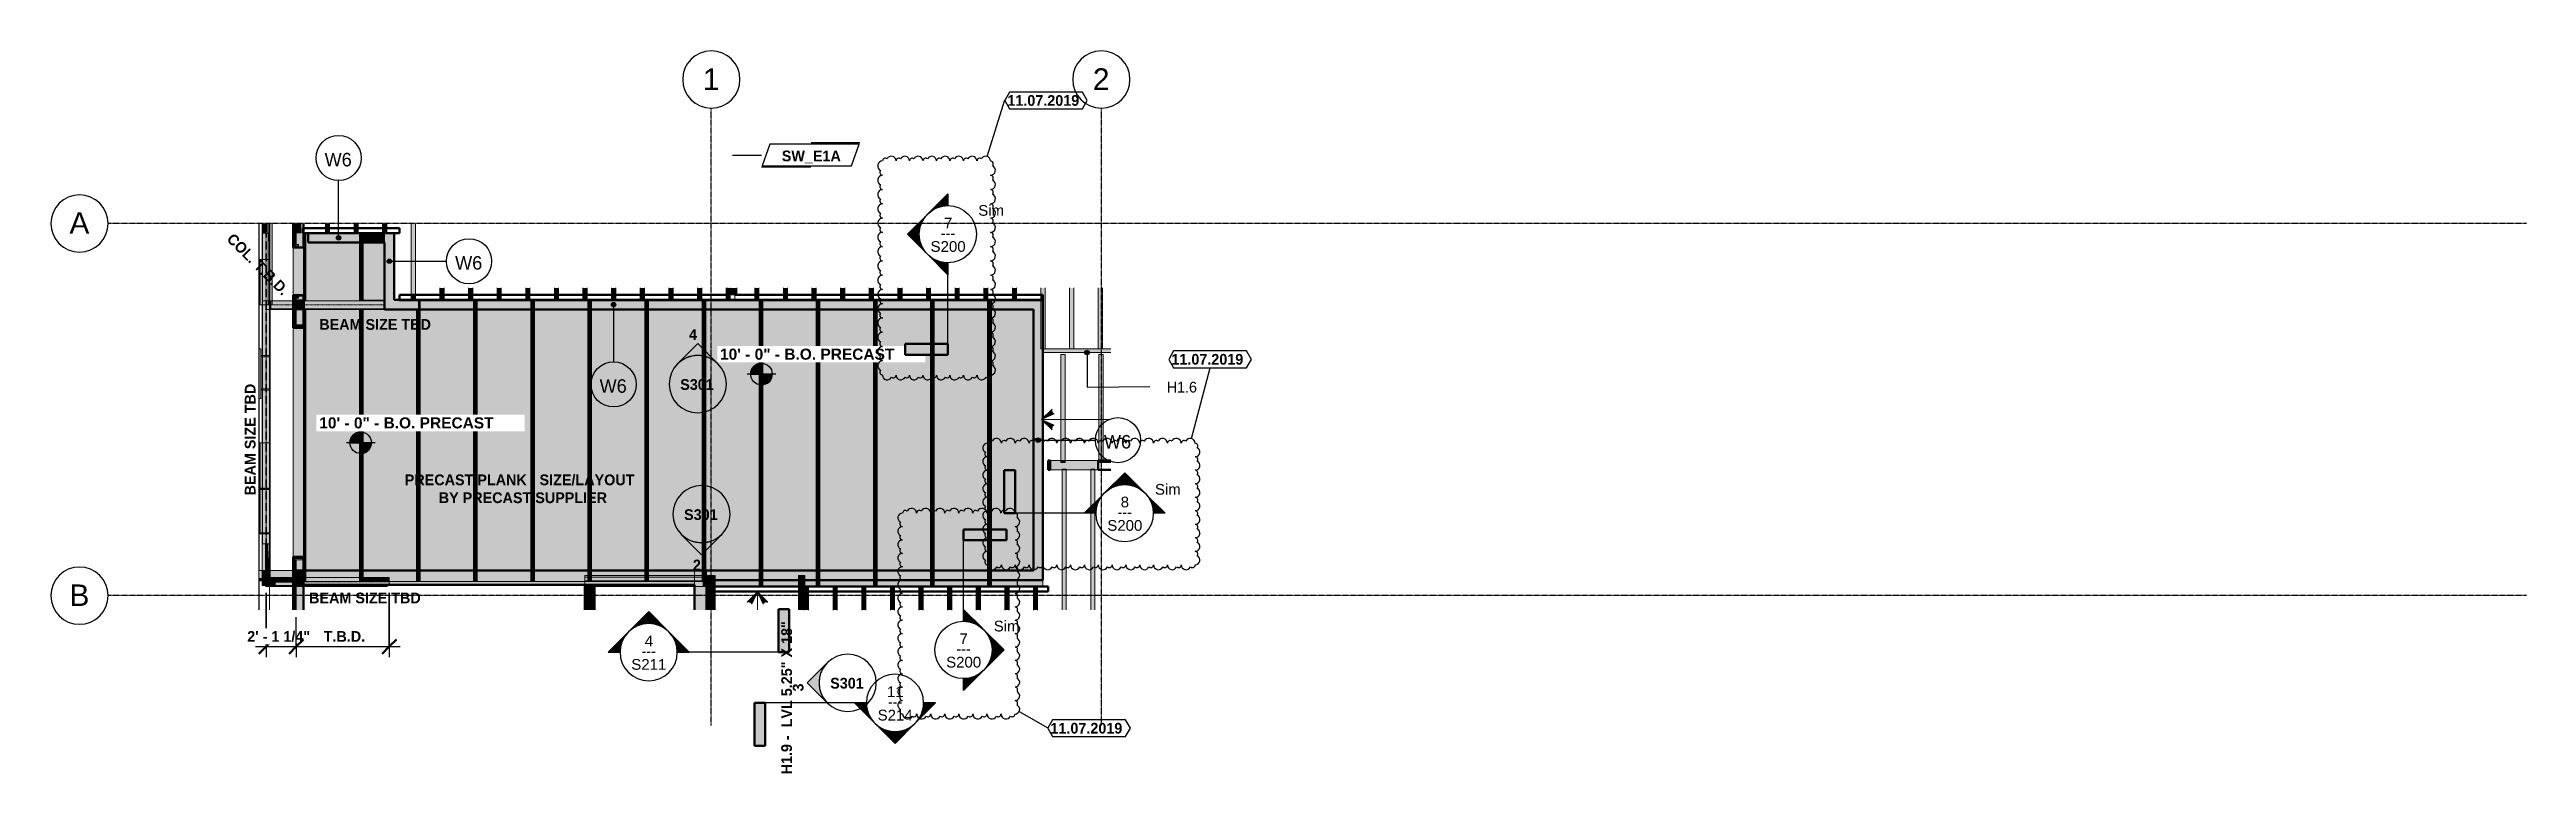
# Model space of a CAD drawing. Header units: inches. Extents: x -4126 to 627, y 9773 to 12338.
# Drawn here: x -1449 to 627, y 11386 to 11993 of the extents above; entities that cross this region are included whole.
import ezdxf

# ---------------------------------------------------------------- set-up
doc = ezdxf.new("R2010")
doc.units = ezdxf.units.IN
doc.header["$MEASUREMENT"] = 0
for name, pattern in [('Grid Line 1_2_', [0.875, 0.5, -0.125, 0.125, -0.125]), ('Hidden 1_8_', [0.1875, 0.125, -0.0625]), ('Oculto', [0.28125, 0.1875, -0.09375])]:
    doc.linetypes.add(name, pattern=pattern)
for name, color, linetype, lineweight in [('A-ANNO-DIMS', 211, 'Continuous', 9), ('A-ANNO-DIMS-96', 211, 'Continuous', 9), ('A-ANNO-IDEN', 131, 'Continuous', 30), ('A-DETL-GENF', 92, 'Continuous', 9), ('A-DETL-THIN', 151, 'Continuous', 9), ('A-WALL', 113, 'Continuous', 13), ('A-WALL-IDEN', 211, 'Continuous', 30), ('G-ANNO-DIMS', 111, 'Continuous', 9), ('G-ANNO-REVC', 71, 'Continuous', 30), ('G-ANNO-REVC-IDEN', 71, 'Continuous', 30), ('G-ANNO-SYMB', 111, 'Continuous', 30), ('I-WALL', 2, 'Continuous', 13), ('S-BEAM', 12, 'Continuous', 9), ('S-BEAM-IDEN', 2, 'Continuous', 30), ('S-COLS', 52, 'Continuous', 9), ('S-COLS-IDEN', 171, 'Continuous', 30), ('S-FNDN', 32, 'Continuous', 13), ('S-GRID', 1, 'Continuous', 9), ('S-GRID-IDEN', 1, 'Continuous', 30)]:
    doc.layers.add(name, color=color, linetype=linetype, lineweight=lineweight)
doc.styles.add('Arial', font='arial.ttf', dxfattribs={"height": 18})
doc.styles.add('Arial_1', font='arial.ttf', dxfattribs={"height": 9})
doc.styles.add('Arial_B', font='arialbd.ttf', dxfattribs={"height": 9.285714})
doc.styles.add('Century Gothic', font='', dxfattribs={"height": 9})
doc.styles.add('Century Gothic_2', font='', dxfattribs={"height": 11.338583})
doc.styles.add('Century Gothic_B', font='', dxfattribs={"height": 9})
doc.styles.get('Century Gothic').set_extended_font_data('Century Gothic')
doc.styles.get('Century Gothic_2').set_extended_font_data('Century Gothic')
doc.styles.get('Century Gothic_B').set_extended_font_data('Century Gothic', bold=True)
doc.dimstyles.new('OD__1_4__Tol__', dxfattribs={"dimscale": 12, "dimtxt": 9.397514, "dimasz": 1, "dimexe": 0.75, "dimexo": 0.5, "dimgap": 0.125, "dimtad": 1, "dimrnd": 0.25, "dimzin": 1, "dimdsep": 46, "dimlunit": 4, "dimtxsty": 'Century Gothic_B', "dimblk1": 'OBLIQUE', "dimblk2": 'OBLIQUE', "dimsah": 1, "dimcen": 0.09, "dimdle": 0.75, "dimazin": 0, "dimtfac": 1, "dimtdec": 4, "dimtix": 1, "dimtmove": 0, "dimatfit": 3, "dimfxl": 1, "dimtvp": 1, "dimtfill": 1, "dimfrac": 2, "dimtolj": 1, "dimtzin": 0, "dimlwd": 30, "dimlwe": 30, "dimarcsym": 2})

msp = doc.modelspace()

# ---------------------------------------------------------------- texts
at = {"layer": 'A-ANNO-IDEN', "lineweight": 9, "char_height": 9, "attachment_point": 1, "style": 'Century Gothic_B'}
for s, insert, width in [('PRECAST PLANK - SIZE/LAYOUT', (-1151.63, 11636.787), 224.22), ('BY PRECAST SUPPLIER', (-1123.13, 11621.787), 155.439)]:
    msp.add_mtext(s, dxfattribs=dict(at, insert=insert, width=width))
at = {"layer": 'A-WALL-IDEN', "lineweight": 9, "attachment_point": 1}
for s, insert, char_height, width, style in [('W6', (-1218.836, 11906.406), 11.3386, 28.785, 'Century Gothic_2'), ('SW_E1A', (-835.523, 11908.327), 9, 58.479, 'Century Gothic_B'), ('W6', (-1109.408, 11819.841), 11.3386, 28.785, 'Century Gothic_2'), ('W6', (-988.272, 11716.611), 11.3386, 28.785, 'Century Gothic_2'), ('W6', (-565.408, 11669.878), 11.3386, 28.785, 'Century Gothic_2')]:
    msp.add_mtext(s, dxfattribs=dict(at, insert=insert, char_height=char_height, width=width, style=style))
at = {"layer": 'G-ANNO-REVC-IDEN', "lineweight": 9, "char_height": 9, "width": 78.78, "attachment_point": 1, "style": 'Century Gothic_B'}
for insert in [(-646.38, 11954.825), (-508.844, 11737.825), (-610.266, 11428.568)]:
    msp.add_mtext('11.07.2019', dxfattribs=dict(at, insert=insert))
at = {"layer": 'G-ANNO-SYMB', "lineweight": 9, "char_height": 9, "attachment_point": 1}
for s, insert, width, style in [('Sim', (-670.821, 11862.685), 26.664, 'Arial_1'), ('---', (-702.174, 11843.546), 15.453, 'Century Gothic'), ('7', (-699.523, 11852.053), 8.484, 'Arial_1'), ('S200', (-710.767, 11832.417), 35.754, 'Arial_1'), ('\\fCentury Gothic|b1|i0|c0|p34|;4', (-913.292, 11758.592), 8.787, 'Century Gothic_B'), ('S301', (-920.673, 11716.715), 34.542, 'Century Gothic_B'), ('8', (-551.349, 11618.194), 8.484, 'Arial_1'), ('Sim', (-522.647, 11628.825), 26.664, 'Arial_1'), ('S301', (-917.428, 11607.632), 34.542, 'Century Gothic_B'), ('S200', (-562.593, 11598.558), 35.754, 'Arial_1'), ('---', (-554, 11609.687), 15.453, 'Century Gothic'), ('\\fCentury Gothic|b1|i0|c0|p34|;2', (-910.047, 11565.413), 8.787, 'Century Gothic_B'), ('Sim', (-657.788, 11514.209), 26.664, 'Arial_1'), ('---', (-953.093, 11493.191), 15.453, 'Century Gothic'), ('4', (-950.442, 11501.698), 8.484, 'Arial_1'), ('---', (-689.141, 11495.071), 15.453, 'Century Gothic'), ('7', (-686.49, 11503.578), 8.484, 'Arial_1'), ('S211', (-961.686, 11482.062), 35.754, 'Arial_1'), ('S301', (-794.941, 11466.294), 34.542, 'Century Gothic_B'), ('S200', (-697.734, 11483.941), 35.754, 'Arial_1'), ('11', (-747.396, 11459.162), 16.968, 'Arial_1'), ('---', (-746.552, 11450.655), 15.453, 'Century Gothic'), ('S214', (-755.144, 11439.526), 35.754, 'Arial_1')]:
    msp.add_mtext(s, dxfattribs=dict(at, insert=insert, width=width, style=style))
at = {"layer": 'G-ANNO-SYMB', "lineweight": 9, "insert": (-826.333, 11454.843), "char_height": 9, "width": 8.787, "attachment_point": 1, "rotation": 90, "style": 'Century Gothic_B'}
msp.add_mtext('\\fCentury Gothic|b1|i0|c0|p34|;3', dxfattribs=at)
at = {"layer": 'S-BEAM-IDEN', "lineweight": 9, "char_height": 9, "attachment_point": 1}
for s, insert, width, style in [('BEAM SIZE TBD', (-1223.322, 11767.06), 106.05, 'Century Gothic_B'), ('H1.6', (-512.827, 11714.49), 31.815, 'Century Gothic'), ('BEAM SIZE TBD', (-1231.844, 11537.766), 106.05, 'Century Gothic_B')]:
    msp.add_mtext(s, dxfattribs=dict(at, insert=insert, width=width, style=style))
at = {"layer": 'S-BEAM-IDEN', "lineweight": 9, "char_height": 9, "attachment_point": 1, "rotation": 90, "style": 'Century Gothic_B'}
for s, insert, width in [('BEAM SIZE TBD', (-1285.768, 11619.228), 106.05), ('H1.9 -  LVL 5.25" X 18"', (-835.968, 11385.335), 158.166)]:
    msp.add_mtext(s, dxfattribs=dict(at, insert=insert, width=width))
at = {"layer": 'S-COLS-IDEN', "lineweight": 9, "insert": (-1295.194, 11839.799), "char_height": 9, "width": 79.386, "attachment_point": 1, "rotation": 315, "style": 'Century Gothic_B'}
msp.add_mtext('COL. T.B.D.', dxfattribs=at)
at = {"layer": 'S-GRID-IDEN', "lineweight": 9, "char_height": 18, "attachment_point": 1, "style": 'Arial'}
for s, insert, width in [('1', (-901.729, 11977.227), 16.968), ('2', (-574.729, 11977.227), 16.968), ('A', (-1432.814, 11856.57), 20.301), ('B', (-1432.814, 11544.57), 20.301)]:
    msp.add_mtext(s, dxfattribs=dict(at, insert=insert, width=width))

# ---------------------------------------------------------------- blocks, each defined once
blk = doc.blocks.new('CTR - 1st Phase - Shell_rvt-2-FRAMING PLAN - 2ND FLOOR AT RAMP')
at = {"layer": 'A-WALL', "transparency": 33554585}
h = blk.add_hatch(color=23, dxfattribs=at)
h.paths.add_polyline_path([(-3831.1, 11551.9), (-3831.1, 11567), (-3823.2, 11567), (-3823.2, 11567.8), (-3831.8, 11567.8), (-3831.8, 11551.9)], flags=0)
h.paths.add_polyline_path([(-3823.2, 11759.8), (-3823.2, 11760.5), (-3831.1, 11760.5), (-3831.1, 11786.2), (-3827.5, 11786.2), (-3827.5, 11787), (-3831.8, 11787), (-3831.8, 11759.8)], flags=0)
h.paths.add_polyline_path([(-3827.5, 11827), (-3827.5, 11827.7), (-3831.1, 11827.7), (-3831.1, 11847.2), (-3831.8, 11847.2), (-3831.8, 11827)], flags=0)
at = {"layer": 'A-WALL', "lineweight": 5, "transparency": 33554585}
h = blk.add_hatch(color=31, dxfattribs=at)
h.paths.add_polyline_path([(-3830.3, 11551.9), (-3830.3, 11566.3), (-3823.2, 11566.3), (-3823.2, 11567), (-3831.1, 11567), (-3831.1, 11551.9)], flags=0)
h.paths.add_polyline_path([(-3823.2, 11760.5), (-3823.2, 11761.3), (-3830.3, 11761.3), (-3830.3, 11785.5), (-3827.5, 11785.5), (-3827.5, 11786.2), (-3831.1, 11786.2), (-3831.1, 11760.5)], flags=0)
h.paths.add_polyline_path([(-3831.1, 11827.7), (-3827.5, 11827.7), (-3827.5, 11828.5), (-3830.3, 11828.5), (-3830.3, 11847.2), (-3831.1, 11847.2)], flags=0)
h = blk.add_hatch(color=31, dxfattribs=at)
h.paths.add_polyline_path([(-3829.3, 11551.9), (-3829.3, 11565.3), (-3823.2, 11565.3), (-3823.2, 11566.3), (-3830.3, 11566.3), (-3830.3, 11551.9)], flags=0)
h.paths.add_polyline_path([(-3823.2, 11761.3), (-3823.2, 11762.3), (-3829.3, 11762.3), (-3829.3, 11775.4), (-3830.2, 11775.4), (-3830.2, 11782.6), (-3829.3, 11782.6), (-3829.3, 11784.5), (-3827.5, 11784.5), (-3827.5, 11785.5), (-3830.3, 11785.5), (-3830.3, 11761.3)], flags=0)
h.paths.add_polyline_path([(-3830.3, 11828.5), (-3827.5, 11828.5), (-3827.5, 11829.5), (-3829.3, 11829.5), (-3829.3, 11847.2), (-3830.3, 11847.2)], flags=0)
h = blk.add_hatch(color=31, dxfattribs=at)
h.paths.add_polyline_path([(-3828.8, 11551.9), (-3823.8, 11551.9), (-3823.8, 11565.3), (-3829.3, 11565.3), (-3829.3, 11551.9)], flags=0)
h.paths.add_polyline_path([(-3823.8, 11762.3), (-3823.8, 11775.4), (-3829.3, 11775.4), (-3829.3, 11762.3)], flags=0)
h.paths.add_polyline_path([(-3826.8, 11782.6), (-3823.8, 11782.6), (-3823.8, 11786.4), (-3827.5, 11786.4), (-3827.5, 11784.5), (-3829.3, 11784.5), (-3829.3, 11782.6), (-3827.9, 11782.6)], flags=0)
h.paths.add_polyline_path([(-3827.5, 11827.6), (-3823.8, 11827.6), (-3823.8, 11847.2), (-3829.3, 11847.2), (-3829.3, 11829.5), (-3827.5, 11829.5), (-3827.5, 11827.7)], flags=0)
for color, points in [(13, [(-3823.2, 11787), (-3823.2, 11827), (-3831.8, 11827), (-3831.8, 11787), (-3823.8, 11787)]), (31, [(-3830.2, 11775.4), (-3829.3, 11775.4), (-3829.3, 11782.6), (-3830.2, 11782.6), (-3830.2, 11776.2)]), (31, [(-3824, 11775.4), (-3823.8, 11775.4), (-3823.8, 11782.6), (-3829.3, 11782.6), (-3829.3, 11775.4), (-3829.3, 11775.4)]), (13, [(-3823.2, 11567.8), (-3823.2, 11759.8), (-3831.8, 11759.8), (-3831.8, 11567.8), (-3831.1, 11567.8)]), (13, [(-3846.5, 11547.6), (-3831.1, 11547.6), (-3831.1, 11556.2), (-3860.7, 11556.2), (-3860.7, 11550.1), (-3846.5, 11550.1)]), (13, [(-3860.5, 11547.6), (-3846.5, 11547.6), (-3846.5, 11550.1), (-3860.7, 11550.1), (-3860.7, 11547.6)]), (13, [(-3831.1, 11547.6), (-3830.3, 11547.6), (-3830.3, 11556.2), (-3831.1, 11556.2), (-3831.1, 11548)]), (31, [(-3830.3, 11523.2), (-3830.3, 11551.9), (-3831.1, 11551.9), (-3831.1, 11523.2)]), (13, [(-3830.3, 11547.6), (-3829.3, 11547.6), (-3829.3, 11556.2), (-3830.3, 11556.2), (-3830.3, 11548.3)]), (31, [(-3829.3, 11523.2), (-3829.3, 11551.9), (-3830.3, 11551.9), (-3830.3, 11523.2)]), (13, [(-3829.3, 11547.6), (-3823.8, 11547.6), (-3823.8, 11556.2), (-3829.3, 11556.2), (-3829.3, 11548.4)]), (31, [(-3829.3, 11523.2), (-3823.8, 11523.2), (-3823.8, 11551.9), (-3829.3, 11551.9), (-3829.3, 11543.4)]), (13, [(-3823.8, 11547.6), (-3823.2, 11547.6), (-3823.2, 11556.2), (-3823.8, 11556.2), (-3823.8, 11551.6)])]:
    blk.add_hatch(color=color, dxfattribs=at).paths.add_polyline_path(points, flags=0)
at = {"layer": 'A-WALL', "transparency": 33554585}
blk.add_hatch(color=23, dxfattribs=at).paths.add_polyline_path([(-3831.1, 11523.2), (-3831.1, 11551.9), (-3831.8, 11551.9), (-3831.8, 11523.2)], flags=0)
at = {"layer": 'A-WALL', "color": 9}
for p, q in [((-3860.7, 11817), (-3860.7, 11847.2)), ((-3860.5, 11742.2), (-3860.5, 11847.2)), ((-3858, 11839), (-3858, 11847.2)), ((-3857.6, 11839), (-3858, 11839)), ((-3858, 11839), (-3858, 11817)), ((-3858, 11817), (-3858, 11839)), ((-3855.5, 11839), (-3857.6, 11839)), ((-3855.2, 11839), (-3855.5, 11839)), ((-3854.9, 11839), (-3855.2, 11839)), ((-3854.4, 11839), (-3854.8, 11839)), ((-3854.1, 11839), (-3854.3, 11839)), ((-3853.7, 11839), (-3854, 11839)), ((-3852.9, 11839), (-3853.7, 11839)), ((-3851.8, 11839), (-3852.9, 11839)), ((-3851.8, 11847.2), (-3851.8, 11839)), ((-3851.8, 11839), (-3851.8, 11847.2)), ((-3851.8, 11839), (-3851.8, 11817)), ((-3851.8, 11817), (-3851.8, 11839)), ((-3851.8, 11839), (-3851.8, 11817)), ((-3823.2, 11847.2), (-3823.2, 11843.4)), ((-3823.2, 11839), (-3823.2, 11827)), ((-3860.7, 11779), (-3860.7, 11817)), ((-3860.7, 11817), (-3860.7, 11779)), ((-3859.7, 11817), (-3860.7, 11817)), ((-3857.6, 11817), (-3860.7, 11817)), ((-3859.7, 11817), (-3859.7, 11779)), ((-3859.7, 11779), (-3859.7, 11817)), ((-3859.7, 11817), (-3857.6, 11817)), ((-3857.6, 11817), (-3855.5, 11817)), ((-3855.5, 11817), (-3857.6, 11817)), ((-3855.5, 11817), (-3855.2, 11817)), ((-3855.2, 11817), (-3855.5, 11817)), ((-3855.1, 11817), (-3854.9, 11817)), ((-3854.9, 11817), (-3855.1, 11817)), ((-3854.9, 11817), (-3854.8, 11817)), ((-3854.8, 11817), (-3854.9, 11817)), ((-3854.8, 11817), (-3854.4, 11817)), ((-3854.4, 11817), (-3854.8, 11817)), ((-3854.4, 11817), (-3854.4, 11817)), ((-3854.4, 11817), (-3854.4, 11817)), ((-3854.3, 11817), (-3854.2, 11817)), ((-3854.2, 11817), (-3854.3, 11817)), ((-3854, 11817), (-3853.7, 11817)), ((-3853.7, 11817), (-3854, 11817)), ((-3853.7, 11817), (-3853.5, 11817)), ((-3853.5, 11817), (-3853.7, 11817)), ((-3853.5, 11817), (-3852.9, 11817)), ((-3852.9, 11817), (-3853.5, 11817)), ((-3852.9, 11817), (-3851.8, 11817)), ((-3851.8, 11817), (-3852.9, 11817)), ((-3851.8, 11782.4), (-3851.8, 11817)), ((-3851.8, 11817), (-3851.8, 11782.4)), ((-3823.2, 11827), (-3827.5, 11827)), ((-3860.7, 11740.4), (-3860.7, 11779)), ((-3860.7, 11779), (-3858, 11779)), ((-3859.7, 11779), (-3860.7, 11779)), ((-3858, 11779), (-3859.7, 11779)), ((-3858, 11779), (-3858, 11735.3)), ((-3858, 11735.3), (-3858, 11779)), ((-3858, 11779), (-3857.6, 11779)), ((-3857.6, 11779), (-3858, 11779)), ((-3857.6, 11779), (-3856.3, 11779)), ((-3856.3, 11779), (-3857.6, 11779)), ((-3856.3, 11779), (-3855.5, 11779)), ((-3855.5, 11779), (-3856.3, 11779)), ((-3855.5, 11779), (-3855.4, 11779)), ((-3855.4, 11779), (-3855.5, 11779)), ((-3855.5, 11779), (-3855.4, 11779)), ((-3855.4, 11779), (-3855.5, 11779)), ((-3855.3, 11779), (-3855.2, 11779)), ((-3855.2, 11779), (-3855.3, 11779)), ((-3855.3, 11779), (-3855.2, 11779)), ((-3855.2, 11779), (-3855.3, 11779)), ((-3855.2, 11779), (-3855.1, 11779)), ((-3855.1, 11779), (-3855.2, 11779)), ((-3855.2, 11779), (-3855.1, 11779)), ((-3855.1, 11779), (-3855.2, 11779)), ((-3855.1, 11779), (-3855, 11779)), ((-3855, 11779), (-3855.1, 11779)), ((-3855.1, 11779), (-3855, 11779)), ((-3855, 11779), (-3855.1, 11779)), ((-3854.9, 11779), (-3854.9, 11779)), ((-3854.9, 11779), (-3854.8, 11779)), ((-3854.8, 11779), (-3854.9, 11779)), ((-3854.9, 11779), (-3854.9, 11779)), ((-3854.9, 11779), (-3854.9, 11779)), ((-3854.9, 11779), (-3854.8, 11779)), ((-3854.8, 11779), (-3854.9, 11779)), ((-3854.9, 11779), (-3854.9, 11779)), ((-3854.8, 11779), (-3854.7, 11779)), ((-3854.7, 11779), (-3854.8, 11779)), ((-3854.7, 11779), (-3854.5, 11779)), ((-3854.5, 11779), (-3854.7, 11779)), ((-3854.5, 11779), (-3854.4, 11779)), ((-3854.4, 11779), (-3854.5, 11779)), ((-3854.4, 11779), (-3854.4, 11779)), ((-3854.4, 11779), (-3854.3, 11779)), ((-3854.3, 11779), (-3854.4, 11779)), ((-3854.4, 11779), (-3854.4, 11779)), ((-3854.4, 11779), (-3854.4, 11779)), ((-3854.4, 11779), (-3854.3, 11779)), ((-3854.3, 11779), (-3854.4, 11779)), ((-3854.4, 11779), (-3854.4, 11779)), ((-3854.3, 11779), (-3854.3, 11779)), ((-3854.3, 11779), (-3854.3, 11779)), ((-3854.3, 11779), (-3854.3, 11779)), ((-3854.3, 11779), (-3854.3, 11779)), ((-3854.2, 11779), (-3854.1, 11779)), ((-3854.1, 11779), (-3854.2, 11779)), ((-3854.2, 11779), (-3854.1, 11779)), ((-3854.1, 11779), (-3854.2, 11779)), ((-3854.1, 11779), (-3854, 11779)), ((-3854, 11779), (-3854.1, 11779)), ((-3854.1, 11779), (-3854, 11779)), ((-3854, 11779), (-3854.1, 11779)), ((-3854, 11779), (-3853.9, 11779)), ((-3853.9, 11779), (-3854, 11779)), ((-3854, 11779), (-3853.9, 11779)), ((-3853.9, 11779), (-3854, 11779)), ((-3853.9, 11779), (-3853.7, 11779)), ((-3853.7, 11779), (-3853.9, 11779)), ((-3853.9, 11779), (-3853.7, 11779)), ((-3853.7, 11779), (-3853.9, 11779)), ((-3853.7, 11779), (-3852.9, 11779)), ((-3852.9, 11779), (-3853.7, 11779)), ((-3851.8, 11782.4), (-3851.8, 11779)), ((-3851.8, 11779), (-3851.8, 11782.4)), ((-3851.8, 11779), (-3851.8, 11735.3)), ((-3851.8, 11735.3), (-3851.8, 11779)), ((-3851.8, 11779), (-3851.8, 11736.6)), ((-3823.2, 11787), (-3827.5, 11787)), ((-3823.2, 11787), (-3823.2, 11782.6)), ((-3823.2, 11782.6), (-3823.2, 11775.4)), ((-3823.2, 11775.4), (-3823.2, 11762.3)), ((-3823.2, 11761.3), (-3823.2, 11760.5)), ((-3860.7, 11702.4), (-3860.7, 11740.4)), ((-3860.7, 11740.4), (-3860.7, 11702.4)), ((-3860.5, 11740.4), (-3860.7, 11740.4)), ((-3860.5, 11740.4), (-3860.5, 11742.2)), ((-3860.5, 11742.2), (-3859.3, 11742.2)), ((-3860.5, 11740.4), (-3860.5, 11702.4)), ((-3860.5, 11702.4), (-3860.5, 11740.4)), ((-3859.3, 11742.2), (-3859, 11742.2)), ((-3859, 11742.2), (-3859, 11736.6)), ((-3859, 11742.2), (-3859, 11742.2)), ((-3859, 11736.6), (-3859, 11735.3)), ((-3859, 11735.3), (-3859, 11736.6)), ((-3859, 11736.6), (-3858, 11736.6)), ((-3858, 11736.6), (-3859, 11736.6)), ((-3859, 11735.3), (-3858, 11735.3)), ((-3858, 11735.3), (-3859, 11735.3)), ((-3859, 11707.4), (-3859, 11735.3)), ((-3859, 11735.3), (-3859, 11707.4)), ((-3858, 11736.6), (-3857.6, 11736.6)), ((-3857.6, 11736.6), (-3858, 11736.6)), ((-3858, 11735.3), (-3857.6, 11735.3)), ((-3857.6, 11735.3), (-3858, 11735.3)), ((-3857.6, 11736.6), (-3857.1, 11736.6)), ((-3857.1, 11736.6), (-3857.6, 11736.6)), ((-3857.6, 11735.3), (-3857.2, 11735.3)), ((-3857.2, 11735.3), (-3857.6, 11735.3)), ((-3857.2, 11735.3), (-3855.5, 11735.3)), ((-3855.5, 11735.3), (-3857.2, 11735.3)), ((-3857.1, 11736.6), (-3855.5, 11736.6)), ((-3855.5, 11736.6), (-3857.1, 11736.6)), ((-3855.5, 11736.6), (-3855.4, 11736.6)), ((-3855.4, 11736.6), (-3855.5, 11736.6)), ((-3855.5, 11735.3), (-3855.4, 11735.3)), ((-3855.4, 11735.3), (-3855.5, 11735.3)), ((-3855.3, 11736.6), (-3855.2, 11736.6)), ((-3855.2, 11736.6), (-3855.3, 11736.6)), ((-3855.3, 11735.3), (-3855.2, 11735.3)), ((-3855.2, 11735.3), (-3855.3, 11735.3)), ((-3855.2, 11736.6), (-3855.1, 11736.6)), ((-3855.1, 11736.6), (-3855.2, 11736.6)), ((-3855.2, 11735.3), (-3855.1, 11735.3)), ((-3855.1, 11735.3), (-3855.2, 11735.3)), ((-3854.7, 11735.3), (-3854.5, 11735.3)), ((-3854.5, 11735.3), (-3854.7, 11735.3)), ((-3854.1, 11736.6), (-3854, 11736.6)), ((-3854, 11736.6), (-3854.1, 11736.6)), ((-3854.1, 11735.3), (-3854, 11735.3)), ((-3854, 11735.3), (-3854.1, 11735.3)), ((-3854, 11736.6), (-3853.9, 11736.6)), ((-3853.9, 11736.6), (-3854, 11736.6)), ((-3854, 11735.3), (-3853.9, 11735.3)), ((-3853.9, 11735.3), (-3854, 11735.3)), ((-3853.8, 11736.6), (-3853.7, 11736.6)), ((-3853.7, 11736.6), (-3853.8, 11736.6)), ((-3853.8, 11735.3), (-3853.7, 11735.3)), ((-3853.7, 11735.3), (-3853.8, 11735.3)), ((-3853.7, 11736.6), (-3851.8, 11736.6)), ((-3851.8, 11736.6), (-3853.7, 11736.6)), ((-3853.7, 11735.3), (-3851.8, 11735.3)), ((-3851.8, 11735.3), (-3853.7, 11735.3)), ((-3851.8, 11736.6), (-3851.8, 11735.3)), ((-3851.8, 11735.3), (-3851.8, 11736.6)), ((-3851.8, 11735.3), (-3851.8, 11707.4)), ((-3851.8, 11707.4), (-3851.8, 11735.3)), ((-3860.7, 11663.4), (-3860.7, 11702.4)), ((-3860.7, 11702.4), (-3860.5, 11702.4)), ((-3860.5, 11700.6), (-3860.5, 11702.4)), ((-3859.3, 11700.6), (-3860.5, 11700.6)), ((-3860.5, 11556.2), (-3860.5, 11700.6)), ((-3859, 11700.6), (-3859.3, 11700.6)), ((-3859, 11707.4), (-3859, 11700.6)), ((-3858, 11707.4), (-3859, 11707.4)), ((-3858, 11707.4), (-3859, 11707.4)), ((-3859, 11700.6), (-3859, 11700.6)), ((-3858, 11707.4), (-3858, 11680.4)), ((-3858, 11680.4), (-3858, 11707.4)), ((-3857.6, 11707.4), (-3858, 11707.4)), ((-3857.6, 11707.4), (-3858, 11707.4)), ((-3855.5, 11707.4), (-3857.6, 11707.4)), ((-3855.5, 11707.4), (-3857.6, 11707.4)), ((-3855.4, 11708.7), (-3855.4, 11708.7)), ((-3855.4, 11708.7), (-3855.4, 11708.7)), ((-3855.4, 11707.4), (-3855.4, 11707.4)), ((-3855.4, 11707.4), (-3855.4, 11707.4)), ((-3855.2, 11708.7), (-3855.3, 11708.7)), ((-3855.2, 11708.7), (-3855.3, 11708.7)), ((-3855.2, 11707.4), (-3855.3, 11707.4)), ((-3855.2, 11707.4), (-3855.3, 11707.4)), ((-3855, 11708.7), (-3855.1, 11708.7)), ((-3855, 11708.7), (-3855.1, 11708.7)), ((-3854.5, 11707.4), (-3854.7, 11707.4)), ((-3854.5, 11707.4), (-3854.7, 11707.4)), ((-3854.1, 11708.7), (-3854.2, 11708.7)), ((-3854.1, 11708.7), (-3854.2, 11708.7)), ((-3854.1, 11707.4), (-3854.2, 11707.4)), ((-3854.1, 11707.4), (-3854.2, 11707.4)), ((-3853.9, 11708.7), (-3854, 11708.7)), ((-3853.9, 11708.7), (-3854, 11708.7)), ((-3853.9, 11707.4), (-3854, 11707.4)), ((-3853.9, 11707.4), (-3854, 11707.4)), ((-3853.8, 11708.7), (-3853.9, 11708.7)), ((-3853.8, 11708.7), (-3853.9, 11708.7)), ((-3853.8, 11707.4), (-3853.9, 11707.4)), ((-3853.8, 11707.4), (-3853.9, 11707.4)), ((-3851.8, 11707.4), (-3853.7, 11707.4)), ((-3851.8, 11707.4), (-3853.7, 11707.4)), ((-3851.8, 11707.4), (-3851.8, 11663.4)), ((-3851.8, 11663.4), (-3851.8, 11707.4)), ((-3851.8, 11707.4), (-3851.8, 11663.4)), ((-3858, 11680.4), (-3858, 11663.4)), ((-3858, 11663.4), (-3858, 11680.4)), ((-3860.7, 11625.4), (-3860.7, 11663.4)), ((-3860.7, 11663.4), (-3860.7, 11625.4)), ((-3859.7, 11663.4), (-3860.7, 11663.4)), ((-3858, 11663.4), (-3860.7, 11663.4)), ((-3859.7, 11663.4), (-3859.7, 11625.4)), ((-3859.7, 11625.4), (-3859.7, 11663.4)), ((-3859.7, 11663.4), (-3858, 11663.4)), ((-3858, 11663.4), (-3857.6, 11663.4)), ((-3857.6, 11663.4), (-3858, 11663.4)), ((-3857.6, 11663.4), (-3857.1, 11663.4)), ((-3857.1, 11663.4), (-3857.6, 11663.4)), ((-3857.1, 11663.4), (-3855.5, 11663.4)), ((-3855.5, 11663.4), (-3857.1, 11663.4)), ((-3855.5, 11663.4), (-3855.4, 11663.4)), ((-3855.4, 11663.4), (-3855.5, 11663.4)), ((-3855.5, 11663.4), (-3855.4, 11663.4)), ((-3855.4, 11663.4), (-3855.5, 11663.4)), ((-3855.4, 11663.4), (-3855.4, 11663.4)), ((-3855.4, 11663.4), (-3855.4, 11663.4)), ((-3855.4, 11663.4), (-3855.4, 11663.4)), ((-3855.4, 11663.4), (-3855.4, 11663.4)), ((-3855.3, 11663.4), (-3855.2, 11663.4)), ((-3855.2, 11663.4), (-3855.3, 11663.4)), ((-3855.3, 11663.4), (-3855.2, 11663.4)), ((-3855.2, 11663.4), (-3855.3, 11663.4)), ((-3855.2, 11663.4), (-3855.1, 11663.4)), ((-3855.1, 11663.4), (-3855.2, 11663.4)), ((-3855.2, 11663.4), (-3855.1, 11663.4)), ((-3855.1, 11663.4), (-3855.2, 11663.4)), ((-3855.1, 11663.4), (-3855, 11663.4)), ((-3855, 11663.4), (-3855.1, 11663.4)), ((-3855.1, 11663.4), (-3855, 11663.4)), ((-3855, 11663.4), (-3855.1, 11663.4)), ((-3854.7, 11663.4), (-3854.5, 11663.4)), ((-3854.5, 11663.4), (-3854.7, 11663.4)), ((-3854.2, 11663.4), (-3854.1, 11663.4)), ((-3854.1, 11663.4), (-3854.2, 11663.4)), ((-3854.2, 11663.4), (-3854.1, 11663.4)), ((-3854.1, 11663.4), (-3854.2, 11663.4)), ((-3854.1, 11663.4), (-3854, 11663.4)), ((-3854, 11663.4), (-3854.1, 11663.4)), ((-3854.1, 11663.4), (-3854, 11663.4)), ((-3854, 11663.4), (-3854.1, 11663.4)), ((-3854, 11663.4), (-3853.9, 11663.4)), ((-3853.9, 11663.4), (-3854, 11663.4)), ((-3854, 11663.4), (-3853.9, 11663.4)), ((-3853.9, 11663.4), (-3854, 11663.4)), ((-3853.9, 11663.4), (-3853.8, 11663.4)), ((-3853.8, 11663.4), (-3853.9, 11663.4)), ((-3853.9, 11663.4), (-3853.8, 11663.4)), ((-3853.8, 11663.4), (-3853.9, 11663.4)), ((-3853.8, 11663.4), (-3853.7, 11663.4)), ((-3853.7, 11663.4), (-3853.8, 11663.4)), ((-3853.8, 11663.4), (-3853.7, 11663.4)), ((-3853.7, 11663.4), (-3853.8, 11663.4)), ((-3853.7, 11663.4), (-3851.8, 11663.4)), ((-3851.8, 11663.4), (-3853.7, 11663.4)), ((-3851.8, 11625.4), (-3851.8, 11663.4)), ((-3851.8, 11663.4), (-3851.8, 11625.4)), ((-3860.7, 11625), (-3860.7, 11625.4)), ((-3860.7, 11625.4), (-3858, 11625.4)), ((-3859.8, 11625.4), (-3860.7, 11625.4)), ((-3860.7, 11587), (-3860.7, 11625)), ((-3860.7, 11625), (-3860.7, 11587)), ((-3859.8, 11625), (-3860.7, 11625)), ((-3858, 11625), (-3860.7, 11625)), ((-3858, 11625.4), (-3859.7, 11625.4)), ((-3859.7, 11625), (-3859.7, 11587)), ((-3859.7, 11587), (-3859.7, 11625)), ((-3859.7, 11625), (-3858, 11625)), ((-3858, 11625.4), (-3858, 11625)), ((-3858, 11625), (-3858, 11625.4)), ((-3858, 11625.4), (-3857.6, 11625.4)), ((-3857.6, 11625.4), (-3858, 11625.4)), ((-3858, 11625), (-3857.6, 11625)), ((-3857.6, 11625), (-3858, 11625)), ((-3857.6, 11625.4), (-3855.5, 11625.4)), ((-3855.5, 11625.4), (-3857.6, 11625.4)), ((-3857.6, 11625), (-3855.5, 11625)), ((-3855.5, 11625), (-3857.6, 11625)), ((-3855.5, 11625.4), (-3855.4, 11625.4)), ((-3855.4, 11625.4), (-3855.5, 11625.4)), ((-3855.5, 11625.4), (-3855.4, 11625.4)), ((-3855.4, 11625.4), (-3855.5, 11625.4)), ((-3855.5, 11625), (-3855.4, 11625)), ((-3855.4, 11625), (-3855.5, 11625)), ((-3855.4, 11624.1), (-3855.5, 11624.1)), ((-3855.4, 11624.1), (-3855.5, 11624.1)), ((-3855.3, 11625.4), (-3855.3, 11625.4)), ((-3855.3, 11625.4), (-3855.3, 11625.4)), ((-3855.3, 11625.4), (-3855.3, 11625.4)), ((-3855.3, 11625.4), (-3855.3, 11625.4)), ((-3855.3, 11625), (-3855.3, 11625)), ((-3855.3, 11625), (-3855.3, 11625)), ((-3855.2, 11624.1), (-3855.3, 11624.1)), ((-3855.3, 11624.1), (-3855.3, 11624.1)), ((-3855.2, 11624.1), (-3855.3, 11624.1)), ((-3855.3, 11624.1), (-3855.3, 11624.1)), ((-3855.2, 11625.4), (-3855.1, 11625.4)), ((-3855.1, 11625.4), (-3855.2, 11625.4)), ((-3855.2, 11625.4), (-3855.1, 11625.4)), ((-3855.1, 11625.4), (-3855.2, 11625.4)), ((-3855.2, 11625), (-3855.1, 11625)), ((-3855.1, 11625), (-3855.2, 11625)), ((-3855.1, 11624.1), (-3855.2, 11624.1)), ((-3855.1, 11624.1), (-3855.2, 11624.1)), ((-3855.1, 11625.4), (-3855, 11625.4)), ((-3855, 11625.4), (-3855.1, 11625.4)), ((-3855.1, 11625.4), (-3855, 11625.4)), ((-3855, 11625.4), (-3855.1, 11625.4)), ((-3855.1, 11625), (-3855, 11625)), ((-3855, 11625), (-3855.1, 11625)), ((-3855, 11624.1), (-3855.1, 11624.1)), ((-3855, 11624.1), (-3855.1, 11624.1)), ((-3854.7, 11625.4), (-3854.5, 11625.4)), ((-3854.5, 11625.4), (-3854.7, 11625.4)), ((-3854.7, 11625), (-3854.5, 11625)), ((-3854.5, 11625), (-3854.7, 11625)), ((-3854.1, 11625.4), (-3853.9, 11625.4)), ((-3853.9, 11625.4), (-3854.1, 11625.4)), ((-3854.1, 11625.4), (-3853.9, 11625.4)), ((-3853.9, 11625.4), (-3854.1, 11625.4)), ((-3854.1, 11625), (-3853.9, 11625)), ((-3853.9, 11625), (-3854.1, 11625)), ((-3853.9, 11624.1), (-3854.1, 11624.1)), ((-3853.9, 11624.1), (-3854.1, 11624.1)), ((-3853.9, 11625.4), (-3853.9, 11625.4)), ((-3853.9, 11625.4), (-3853.9, 11625.4)), ((-3853.9, 11625.4), (-3853.9, 11625.4)), ((-3853.9, 11625.4), (-3853.9, 11625.4)), ((-3853.9, 11625), (-3853.9, 11625)), ((-3853.9, 11625), (-3853.9, 11625)), ((-3853.7, 11624.1), (-3853.9, 11624.1)), ((-3853.9, 11624.1), (-3853.9, 11624.1)), ((-3853.7, 11624.1), (-3853.9, 11624.1)), ((-3853.9, 11624.1), (-3853.9, 11624.1)), ((-3853.9, 11625.4), (-3853.7, 11625.4)), ((-3853.7, 11625.4), (-3853.9, 11625.4)), ((-3853.9, 11625.4), (-3853.7, 11625.4)), ((-3853.7, 11625.4), (-3853.9, 11625.4)), ((-3853.9, 11625), (-3853.7, 11625)), ((-3853.7, 11625), (-3853.9, 11625)), ((-3853.7, 11625.4), (-3851.8, 11625.4)), ((-3851.8, 11625.4), (-3853.7, 11625.4)), ((-3853.7, 11625), (-3851.8, 11625)), ((-3851.8, 11625), (-3853.7, 11625)), ((-3851.8, 11625.4), (-3851.8, 11625)), ((-3851.8, 11625), (-3851.8, 11625.4)), ((-3851.8, 11625.4), (-3851.8, 11625)), ((-3851.8, 11587), (-3851.8, 11625)), ((-3851.8, 11625), (-3851.8, 11587)), ((-3860.7, 11556.2), (-3860.7, 11587)), ((-3860.7, 11587), (-3858, 11587)), ((-3859.7, 11587), (-3860.7, 11587)), ((-3858, 11587), (-3859.7, 11587)), ((-3858, 11587), (-3858, 11556.2)), ((-3858, 11556.2), (-3858, 11587)), ((-3858, 11587), (-3857.6, 11587)), ((-3857.6, 11587), (-3858, 11587)), ((-3857.6, 11587), (-3855.5, 11587)), ((-3855.5, 11587), (-3857.6, 11587)), ((-3855.5, 11587.9), (-3855.4, 11587.9)), ((-3855.5, 11587.9), (-3855.4, 11587.9)), ((-3855.5, 11587), (-3855.4, 11587)), ((-3855.4, 11587), (-3855.5, 11587)), ((-3855.3, 11587.9), (-3855.2, 11587.9)), ((-3855.3, 11587.9), (-3855.2, 11587.9)), ((-3855.3, 11587), (-3855.2, 11587)), ((-3855.2, 11587), (-3855.3, 11587)), ((-3855.2, 11587.9), (-3855.1, 11587.9)), ((-3855.2, 11587.9), (-3855.1, 11587.9)), ((-3855.2, 11587), (-3855.1, 11587)), ((-3855.1, 11587), (-3855.2, 11587)), ((-3855.1, 11587.9), (-3855, 11587.9)), ((-3855.1, 11587.9), (-3855, 11587.9)), ((-3855.1, 11587), (-3855, 11587)), ((-3855, 11587), (-3855.1, 11587)), ((-3854.9, 11587.9), (-3854.9, 11587.9)), ((-3854.9, 11587.9), (-3854.9, 11587.9)), ((-3854.9, 11587), (-3854.9, 11587)), ((-3854.9, 11587), (-3854.9, 11587)), ((-3854.7, 11587), (-3854.5, 11587)), ((-3854.5, 11587), (-3854.7, 11587)), ((-3854.4, 11587.9), (-3854.4, 11587.9)), ((-3854.4, 11587.9), (-3854.4, 11587.9)), ((-3854.4, 11587), (-3854.4, 11587)), ((-3854.4, 11587), (-3854.4, 11587)), ((-3854.2, 11587.9), (-3854.1, 11587.9)), ((-3854.2, 11587.9), (-3854.1, 11587.9)), ((-3854.2, 11587), (-3854.1, 11587)), ((-3854.1, 11587), (-3854.2, 11587)), ((-3854.1, 11587.9), (-3853.9, 11587.9)), ((-3854.1, 11587.9), (-3853.9, 11587.9)), ((-3854.1, 11587), (-3853.9, 11587)), ((-3853.9, 11587), (-3854.1, 11587)), ((-3853.9, 11587.9), (-3853.8, 11587.9)), ((-3853.9, 11587.9), (-3853.8, 11587.9)), ((-3853.9, 11587), (-3853.8, 11587)), ((-3853.8, 11587), (-3853.9, 11587)), ((-3853.7, 11587), (-3853.4, 11587)), ((-3853.4, 11587), (-3853.7, 11587)), ((-3853.4, 11587), (-3851.8, 11587)), ((-3851.8, 11587), (-3853.4, 11587)), ((-3851.8, 11587), (-3851.8, 11578.6)), ((-3851.8, 11578.6), (-3851.8, 11587)), ((-3851.8, 11578.6), (-3851.8, 11556.2)), ((-3851.8, 11556.2), (-3851.8, 11578.6)), ((-3860.7, 11550.1), (-3860.7, 11556.2)), ((-3860.5, 11556.2), (-3860.7, 11556.2)), ((-3860.7, 11547.6), (-3860.7, 11550.1)), ((-3860.7, 11547.6), (-3860.7, 11550.1)), ((-3860.7, 11547.6), (-3860.7, 11523.2)), ((-3860.7, 11547.6), (-3846.5, 11547.6)), ((-3860.5, 11547.6), (-3860.5, 11523.2)), ((-3860.5, 11547.6), (-3858, 11547.6)), ((-3858, 11556.2), (-3858, 11551.1)), ((-3858, 11551.1), (-3858, 11556.2)), ((-3858, 11551.1), (-3855.5, 11551.1)), ((-3855.5, 11551.1), (-3858, 11551.1)), ((-3858, 11547.6), (-3855.5, 11547.6)), ((-3855.5, 11551.1), (-3855.4, 11551.1)), ((-3855.4, 11551.1), (-3855.5, 11551.1)), ((-3855.5, 11547.6), (-3855.4, 11547.6)), ((-3855.4, 11551.1), (-3855.2, 11551.1)), ((-3855.2, 11551.1), (-3855.4, 11551.1)), ((-3855.4, 11547.6), (-3855.2, 11547.6)), ((-3855.2, 11551.1), (-3855.1, 11551.1)), ((-3855.1, 11551.1), (-3855.2, 11551.1)), ((-3855.2, 11547.6), (-3855.1, 11547.6)), ((-3855.1, 11551.1), (-3855, 11551.1)), ((-3855, 11551.1), (-3855.1, 11551.1)), ((-3855.1, 11547.6), (-3855, 11547.6)), ((-3855, 11551.1), (-3854.9, 11551.1)), ((-3854.9, 11551.1), (-3855, 11551.1)), ((-3855, 11547.6), (-3854.9, 11547.6)), ((-3854.9, 11551.1), (-3854.8, 11551.1)), ((-3854.8, 11551.1), (-3854.9, 11551.1)), ((-3854.9, 11547.6), (-3854.8, 11547.6)), ((-3854.8, 11551.1), (-3854.7, 11551.1)), ((-3854.7, 11551.1), (-3854.8, 11551.1)), ((-3854.8, 11547.6), (-3854.7, 11547.6)), ((-3854.7, 11551.1), (-3854.5, 11551.1)), ((-3854.5, 11551.1), (-3854.7, 11551.1)), ((-3854.7, 11547.6), (-3854.5, 11547.6)), ((-3854.5, 11551.1), (-3854.4, 11551.1)), ((-3854.4, 11551.1), (-3854.5, 11551.1)), ((-3854.5, 11547.6), (-3854.4, 11547.6)), ((-3854.4, 11551.1), (-3854.4, 11551.1)), ((-3854.4, 11551.1), (-3854.3, 11551.1)), ((-3854.3, 11551.1), (-3854.4, 11551.1)), ((-3854.4, 11551.1), (-3854.4, 11551.1)), ((-3854.4, 11547.6), (-3854.4, 11547.6)), ((-3854.4, 11547.6), (-3854.3, 11547.6)), ((-3854.3, 11551.1), (-3854.1, 11551.1)), ((-3854.3, 11551.1), (-3854.3, 11551.1)), ((-3854.1, 11551.1), (-3854.3, 11551.1)), ((-3854.3, 11551.1), (-3854.3, 11551.1)), ((-3854.3, 11547.6), (-3854.3, 11547.6)), ((-3854.3, 11547.6), (-3854.1, 11547.6)), ((-3854.1, 11551.1), (-3853.9, 11551.1)), ((-3853.9, 11551.1), (-3854.1, 11551.1)), ((-3854.1, 11547.6), (-3853.9, 11547.6)), ((-3853.9, 11551.1), (-3853.7, 11551.1)), ((-3853.7, 11551.1), (-3853.9, 11551.1)), ((-3853.9, 11547.6), (-3853.7, 11547.6)), ((-3853.7, 11551.1), (-3851.8, 11551.1)), ((-3851.8, 11551.1), (-3853.7, 11551.1)), ((-3853.7, 11547.6), (-3851.8, 11547.6)), ((-3851.8, 11556.2), (-3851.8, 11551.1)), ((-3851.8, 11551.1), (-3851.8, 11556.2)), ((-3851.8, 11551.1), (-3851.8, 11550.1)), ((-3851.8, 11551.1), (-3851.8, 11550.1)), ((-3851.8, 11550.1), (-3851.8, 11547.6)), ((-3851.8, 11550.1), (-3851.8, 11547.6)), ((-3851.8, 11543.6), (-3851.8, 11547.6)), ((-3830.3, 11556.2), (-3831.1, 11556.2)), ((-3823.8, 11556.2), (-3829.3, 11556.2)), ((-3823.8, 11556.2), (-3823.2, 11556.2)), ((-3823.2, 11556.2), (-3823.8, 11556.2)), ((-3823.2, 11567), (-3823.2, 11566.3)), ((-3823.2, 11565.3), (-3823.2, 11556.2)), ((-3823.2, 11551.9), (-3823.2, 11556.2)), ((-3851.8, 11523.2), (-3851.8, 11543.6))]:
    blk.add_line(p, q, dxfattribs=at)
at = {"layer": 'A-WALL', "color": 253}
for p, q in [((-3860.7, 11847.2), (-3860.7, 11740.4)), ((-3860.5, 11847.2), (-3860.5, 11740.4)), ((-3858, 11839), (-3858, 11847.2)), ((-3858, 11839), (-3851.8, 11839)), ((-3851.8, 11839), (-3851.8, 11847.2)), ((-3851.8, 11556.2), (-3851.8, 11839)), ((-3831.1, 11827.7), (-3831.1, 11847.2)), ((-3830.3, 11828.5), (-3830.3, 11847.2)), ((-3829.3, 11829.5), (-3829.3, 11847.2)), ((-3823.8, 11847.2), (-3823.8, 11827.6)), ((-3823.2, 11839.2), (-3823.2, 11839)), ((-3831.8, 11827), (-3831.8, 11787)), ((-3827.5, 11827.7), (-3831.1, 11827.7)), ((-3827.5, 11828.5), (-3830.3, 11828.5)), ((-3827.5, 11829.5), (-3829.3, 11829.5)), ((-3827.5, 11829.5), (-3827.5, 11828.5)), ((-3827.5, 11828.5), (-3827.5, 11827.7)), ((-3827.5, 11827.7), (-3827.5, 11827.6)), ((-3827.5, 11827), (-3827.5, 11827.6)), ((-3823.8, 11827.6), (-3827.5, 11827.6)), ((-3823.2, 11787), (-3823.2, 11827)), ((-3852.9, 11779), (-3851.8, 11779)), ((-3851.8, 11779), (-3852.9, 11779)), ((-3851.8, 11779), (-3851.8, 11782.4)), ((-3851.8, 11782.4), (-3851.8, 11779)), ((-3831.1, 11775), (-3831.1, 11786.2)), ((-3831.1, 11786.2), (-3827.5, 11786.2)), ((-3830.3, 11775), (-3830.3, 11785.5)), ((-3830.3, 11785.5), (-3827.5, 11785.5)), ((-3829.3, 11782.6), (-3829.3, 11784.5)), ((-3829.3, 11784.5), (-3827.5, 11784.5)), ((-3829.3, 11775.4), (-3829.3, 11782.6)), ((-3829.3, 11775), (-3829.3, 11775.4)), ((-3827.5, 11786.4), (-3827.5, 11787)), ((-3827.5, 11786.4), (-3827.5, 11786.2)), ((-3827.5, 11786.4), (-3823.8, 11786.4)), ((-3827.5, 11786.2), (-3827.5, 11785.5)), ((-3827.5, 11785.5), (-3827.5, 11784.5)), ((-3823.8, 11786.4), (-3823.8, 11782.6)), ((-3823.8, 11782.6), (-3823.8, 11775.4)), ((-3823.8, 11775.4), (-3823.8, 11775)), ((-3831.8, 11759.8), (-3831.8, 11567.8)), ((-3831.1, 11760.5), (-3831.1, 11775)), ((-3823.2, 11760.5), (-3831.1, 11760.5)), ((-3830.3, 11761.3), (-3830.3, 11775)), ((-3823.2, 11761.3), (-3830.3, 11761.3)), ((-3829.3, 11762.3), (-3829.3, 11775)), ((-3823.8, 11762.3), (-3829.3, 11762.3)), ((-3823.8, 11762.3), (-3823.8, 11775)), ((-3823.2, 11762.3), (-3823.8, 11762.3)), ((-3823.2, 11762.3), (-3823.2, 11761.3)), ((-3823.2, 11567.8), (-3823.2, 11759.8)), ((-3860.7, 11740.4), (-3860.7, 11702.4)), ((-3860.5, 11740.4), (-3860.7, 11740.4)), ((-3859, 11742.2), (-3860.5, 11742.2)), ((-3860.5, 11740.4), (-3860.5, 11702.4)), ((-3859, 11700.6), (-3859, 11742.2)), ((-3860.7, 11702.4), (-3860.7, 11556.2)), ((-3860.7, 11702.4), (-3860.5, 11702.4)), ((-3860.5, 11702.4), (-3860.5, 11556.2)), ((-3860.5, 11700.6), (-3859, 11700.6)), ((-3860.5, 11556.2), (-3860.7, 11556.2)), ((-3860.7, 11550.1), (-3860.7, 11556.2)), ((-3858, 11547.6), (-3860.7, 11547.6)), ((-3831.8, 11556.2), (-3860.5, 11556.2)), ((-3858, 11547.6), (-3860.5, 11547.6)), ((-3855.5, 11547.6), (-3858, 11547.6)), ((-3855.5, 11547.6), (-3858, 11547.6)), ((-3855.4, 11547.6), (-3855.5, 11547.6)), ((-3855.4, 11547.6), (-3855.5, 11547.6)), ((-3855.2, 11547.6), (-3855.4, 11547.6)), ((-3855.2, 11547.6), (-3855.4, 11547.6)), ((-3855.1, 11547.6), (-3855.2, 11547.6)), ((-3855.1, 11547.6), (-3855.2, 11547.6)), ((-3855, 11547.6), (-3855.1, 11547.6)), ((-3855, 11547.6), (-3855.1, 11547.6)), ((-3854.9, 11547.6), (-3855, 11547.6)), ((-3854.9, 11547.6), (-3855, 11547.6)), ((-3854.8, 11547.6), (-3854.9, 11547.6)), ((-3854.8, 11547.6), (-3854.9, 11547.6)), ((-3854.7, 11547.6), (-3854.8, 11547.6)), ((-3854.7, 11547.6), (-3854.8, 11547.6)), ((-3854.5, 11547.6), (-3854.7, 11547.6)), ((-3854.5, 11547.6), (-3854.7, 11547.6)), ((-3854.4, 11547.6), (-3854.5, 11547.6)), ((-3854.4, 11547.6), (-3854.5, 11547.6)), ((-3854.3, 11547.6), (-3854.4, 11547.6)), ((-3854.4, 11547.6), (-3854.4, 11547.6)), ((-3854.3, 11547.6), (-3854.4, 11547.6)), ((-3854.4, 11547.6), (-3854.4, 11547.6)), ((-3854.3, 11547.6), (-3854.3, 11547.6)), ((-3854.1, 11547.6), (-3854.3, 11547.6)), ((-3854.1, 11547.6), (-3854.3, 11547.6)), ((-3854.3, 11547.6), (-3854.3, 11547.6)), ((-3853.9, 11547.6), (-3854.1, 11547.6)), ((-3853.9, 11547.6), (-3854.1, 11547.6)), ((-3853.7, 11547.6), (-3853.9, 11547.6)), ((-3853.7, 11547.6), (-3853.9, 11547.6)), ((-3851.8, 11547.6), (-3853.7, 11547.6)), ((-3851.8, 11547.6), (-3853.7, 11547.6)), ((-3851.2, 11547.6), (-3851.8, 11547.6)), ((-3850.7, 11547.6), (-3851.2, 11547.6)), ((-3846.5, 11547.6), (-3850.7, 11547.6)), ((-3846.5, 11547.6), (-3831.8, 11547.6)), ((-3831.1, 11551.9), (-3831.1, 11567)), ((-3831.1, 11567), (-3823.2, 11567)), ((-3831.1, 11551.9), (-3831.1, 11523.2)), ((-3830.3, 11551.9), (-3830.3, 11566.3)), ((-3830.3, 11566.3), (-3823.2, 11566.3)), ((-3829.3, 11556.2), (-3830.3, 11556.2)), ((-3830.3, 11551.9), (-3830.3, 11523.2)), ((-3829.3, 11551.9), (-3829.3, 11565.3)), ((-3829.3, 11565.3), (-3823.8, 11565.3)), ((-3829.3, 11551.9), (-3829.3, 11523.2)), ((-3823.8, 11565.3), (-3823.2, 11565.3)), ((-3823.8, 11551.9), (-3823.8, 11565.3)), ((-3823.8, 11551.9), (-3823.8, 11523.2)), ((-3823.2, 11547.6), (-3823.8, 11547.6)), ((-3823.2, 11566.3), (-3823.2, 11565.3)), ((-3823.2, 11550.4), (-3823.2, 11551.9)), ((-3823.2, 11547.9), (-3823.2, 11550.4)), ((-3823.2, 11547.7), (-3823.2, 11547.8)), ((-3823.2, 11547.6), (-3823.2, 11547.7))]:
    blk.add_line(p, q, dxfattribs=at)
at = {"layer": 'A-WALL', "color": 10}
for p, q in [((-3858, 11847.2), (-3858, 11839)), ((-3858, 11839), (-3858, 11847.2)), ((-3851.8, 11847.2), (-3851.8, 11839)), ((-3823.2, 11843.4), (-3823.2, 11842.7)), ((-3823.2, 11842.7), (-3823.2, 11839.2)), ((-3860.7, 11779), (-3860.7, 11817)), ((-3860.7, 11779), (-3860.7, 11817)), ((-3860.7, 11817), (-3860.7, 11779)), ((-3859.7, 11817), (-3860.7, 11817)), ((-3858, 11817), (-3860.7, 11817)), ((-3859.7, 11817), (-3859.7, 11779)), ((-3859.7, 11779), (-3859.7, 11817)), ((-3859.7, 11817), (-3858, 11817)), ((-3858, 11817), (-3858, 11782.4)), ((-3858, 11782.4), (-3858, 11817)), ((-3858, 11817), (-3857.6, 11817)), ((-3857.6, 11817), (-3858, 11817)), ((-3857.6, 11817), (-3855.5, 11817)), ((-3855.5, 11817), (-3857.6, 11817)), ((-3855.5, 11817), (-3855.2, 11817)), ((-3855.2, 11817), (-3855.5, 11817)), ((-3855.1, 11817), (-3854.9, 11817)), ((-3854.9, 11817), (-3855.1, 11817)), ((-3854.9, 11817), (-3854.8, 11817)), ((-3854.8, 11817), (-3854.9, 11817)), ((-3854.8, 11817), (-3854.4, 11817)), ((-3854.4, 11817), (-3854.8, 11817)), ((-3854.4, 11817), (-3854.4, 11817)), ((-3854.4, 11817), (-3854.4, 11817)), ((-3854.3, 11817), (-3854.2, 11817)), ((-3854.2, 11817), (-3854.3, 11817)), ((-3854, 11817), (-3853.7, 11817)), ((-3853.7, 11817), (-3854, 11817)), ((-3853.7, 11817), (-3853.5, 11817)), ((-3853.5, 11817), (-3853.7, 11817)), ((-3853.5, 11817), (-3852.9, 11817)), ((-3852.9, 11817), (-3853.5, 11817)), ((-3852.9, 11817), (-3851.8, 11817)), ((-3851.8, 11817), (-3852.9, 11817)), ((-3851.8, 11817), (-3851.8, 11782.4)), ((-3851.8, 11782.4), (-3851.8, 11817)), ((-3851.8, 11817), (-3851.8, 11782.4)), ((-3860.7, 11779), (-3858, 11779)), ((-3859.7, 11779), (-3860.7, 11779)), ((-3858, 11779), (-3859.7, 11779)), ((-3858, 11782.4), (-3858, 11779)), ((-3858, 11779), (-3858, 11782.4)), ((-3858, 11779), (-3857.6, 11779)), ((-3857.6, 11779), (-3858, 11779)), ((-3857.6, 11779), (-3856.3, 11779)), ((-3856.3, 11779), (-3857.6, 11779)), ((-3856.3, 11779), (-3855.5, 11779)), ((-3855.5, 11779), (-3856.3, 11779)), ((-3854.7, 11779), (-3854.5, 11779)), ((-3854.5, 11779), (-3854.7, 11779)), ((-3853.7, 11779), (-3852.9, 11779)), ((-3852.9, 11779), (-3853.7, 11779)), ((-3852.9, 11779), (-3851.8, 11779)), ((-3851.8, 11779), (-3852.9, 11779)), ((-3851.8, 11782.4), (-3851.8, 11779)), ((-3851.8, 11779), (-3851.8, 11782.4)), ((-3851.8, 11782.4), (-3851.8, 11779)), ((-3860.7, 11702.4), (-3860.7, 11740.4)), ((-3860.7, 11740.4), (-3860.5, 11740.4)), ((-3860.5, 11740.4), (-3860.7, 11740.4)), ((-3860.5, 11702.4), (-3860.5, 11740.4)), ((-3859, 11736.6), (-3859, 11735.3)), ((-3859, 11735.3), (-3859, 11708.7)), ((-3859, 11735.3), (-3859, 11708.7)), ((-3859, 11708.7), (-3859, 11735.3)), ((-3858, 11735.3), (-3858, 11720)), ((-3858, 11720), (-3858, 11735.3)), ((-3854.7, 11736.6), (-3854.5, 11736.6)), ((-3854.5, 11736.6), (-3854.7, 11736.6)), ((-3851.8, 11736.6), (-3851.8, 11735.3)), ((-3851.8, 11735.3), (-3851.8, 11708.7)), ((-3851.8, 11735.3), (-3851.8, 11708.7)), ((-3851.8, 11708.7), (-3851.8, 11735.3)), ((-3858, 11720), (-3858, 11707.4)), ((-3858, 11707.4), (-3858, 11720)), ((-3860.5, 11702.4), (-3860.7, 11702.4)), ((-3860.5, 11702.4), (-3860.7, 11702.4)), ((-3859, 11708.7), (-3859, 11707.4)), ((-3858, 11708.7), (-3859, 11708.7)), ((-3858, 11708.7), (-3859, 11708.7)), ((-3857.6, 11708.7), (-3858, 11708.7)), ((-3857.6, 11708.7), (-3858, 11708.7)), ((-3855.5, 11708.7), (-3857.6, 11708.7)), ((-3855.5, 11708.7), (-3857.6, 11708.7)), ((-3854.5, 11708.7), (-3854.7, 11708.7)), ((-3854.5, 11708.7), (-3854.7, 11708.7)), ((-3851.8, 11708.7), (-3853.7, 11708.7)), ((-3851.8, 11708.7), (-3853.7, 11708.7)), ((-3851.8, 11708.7), (-3851.8, 11707.4)), ((-3860.7, 11625.4), (-3860.7, 11663.4)), ((-3860.7, 11625.4), (-3860.7, 11663.4)), ((-3860.7, 11663.4), (-3860.7, 11625.4)), ((-3859.7, 11663.4), (-3860.7, 11663.4)), ((-3858, 11663.4), (-3860.7, 11663.4)), ((-3859.7, 11663.4), (-3859.7, 11625.4)), ((-3859.7, 11625.4), (-3859.7, 11663.4)), ((-3859.7, 11663.4), (-3858, 11663.4)), ((-3858, 11663.4), (-3858, 11625.4)), ((-3858, 11625.4), (-3858, 11663.4)), ((-3858, 11663.4), (-3857.6, 11663.4)), ((-3857.6, 11663.4), (-3858, 11663.4)), ((-3857.6, 11663.4), (-3857.1, 11663.4)), ((-3857.1, 11663.4), (-3857.6, 11663.4)), ((-3857.1, 11663.4), (-3855.5, 11663.4)), ((-3855.5, 11663.4), (-3857.1, 11663.4)), ((-3854.7, 11663.4), (-3854.5, 11663.4)), ((-3854.5, 11663.4), (-3854.7, 11663.4)), ((-3853.7, 11663.4), (-3851.8, 11663.4)), ((-3851.8, 11663.4), (-3853.7, 11663.4)), ((-3851.8, 11663.4), (-3851.8, 11625.4)), ((-3851.8, 11625.4), (-3851.8, 11663.4)), ((-3851.8, 11663.4), (-3851.8, 11625.4)), ((-3860.7, 11625.4), (-3858, 11625.4)), ((-3859.8, 11625.4), (-3860.7, 11625.4)), ((-3860.7, 11624.1), (-3860.7, 11625)), ((-3860.7, 11587.9), (-3860.7, 11624.1)), ((-3860.7, 11624.1), (-3860.7, 11587.9)), ((-3860.7, 11587.9), (-3860.7, 11624.1)), ((-3858, 11624.1), (-3860.7, 11624.1)), ((-3860.7, 11624.1), (-3858, 11624.1)), ((-3858, 11625.4), (-3859.7, 11625.4)), ((-3858, 11625.4), (-3857.6, 11625.4)), ((-3857.6, 11625.4), (-3858, 11625.4)), ((-3858, 11625), (-3858, 11587)), ((-3858, 11624.1), (-3858, 11625)), ((-3857.6, 11624.1), (-3858, 11624.1)), ((-3857.6, 11624.1), (-3858, 11624.1)), ((-3858, 11624.1), (-3858, 11587.9)), ((-3857.6, 11625.4), (-3855.5, 11625.4)), ((-3855.5, 11625.4), (-3857.6, 11625.4)), ((-3855.5, 11624.1), (-3857.6, 11624.1)), ((-3855.5, 11624.1), (-3857.6, 11624.1)), ((-3854.7, 11625.4), (-3854.5, 11625.4)), ((-3854.5, 11625.4), (-3854.7, 11625.4)), ((-3854.5, 11624.1), (-3854.7, 11624.1)), ((-3854.5, 11624.1), (-3854.7, 11624.1)), ((-3853.7, 11625.4), (-3851.8, 11625.4)), ((-3851.8, 11625.4), (-3853.7, 11625.4)), ((-3851.8, 11624.1), (-3853.7, 11624.1)), ((-3851.8, 11625), (-3851.8, 11624.1)), ((-3851.8, 11624.1), (-3851.8, 11587)), ((-3860.7, 11587), (-3860.7, 11587.9)), ((-3860.7, 11587.9), (-3858, 11587.9)), ((-3860.7, 11587.9), (-3858, 11587.9)), ((-3858, 11587), (-3858, 11587.9)), ((-3858, 11587.9), (-3857.6, 11587.9)), ((-3858, 11587.9), (-3857.6, 11587.9)), ((-3857.6, 11587.9), (-3855.5, 11587.9)), ((-3857.6, 11587.9), (-3855.5, 11587.9)), ((-3854.7, 11587.9), (-3854.5, 11587.9)), ((-3854.7, 11587.9), (-3854.5, 11587.9)), ((-3853.7, 11587.9), (-3853.4, 11587.9)), ((-3853.7, 11587.9), (-3853.4, 11587.9)), ((-3853.4, 11587.9), (-3851.8, 11587.9)), ((-3851.8, 11578.6), (-3851.8, 11556.2)), ((-3860.7, 11523.2), (-3860.7, 11547.6)), ((-3860.5, 11523.2), (-3860.5, 11547.6)), ((-3851.8, 11556.2), (-3851.8, 11551.1)), ((-3851.8, 11556.2), (-3851.8, 11551.1)), ((-3851.8, 11543.6), (-3851.8, 11523.2))]:
    blk.add_line(p, q, dxfattribs=at)
at = {"layer": 'A-WALL', "color": 53, "lineweight": 50}
for p, q in [((-3831.8, 11827), (-3831.8, 11847.2)), ((-3823.2, 11847.2), (-3823.2, 11827)), ((-3823.2, 11827), (-3831.8, 11827)), ((-3831.8, 11759.8), (-3831.8, 11787)), ((-3831.8, 11787), (-3823.2, 11787)), ((-3823.2, 11787), (-3823.2, 11782.6)), ((-3823.2, 11782.6), (-3823.2, 11775.4)), ((-3823.2, 11775.4), (-3823.2, 11759.8)), ((-3823.2, 11759.8), (-3831.8, 11759.8)), ((-3831.8, 11551.9), (-3831.8, 11567.8)), ((-3831.8, 11567.8), (-3823.2, 11567.8)), ((-3823.2, 11567.8), (-3823.2, 11551.9)), ((-3831.8, 11523.2), (-3831.8, 11551.9)), ((-3823.2, 11551.9), (-3823.2, 11523.2))]:
    blk.add_line(p, q, dxfattribs=at)
at = {"layer": 'A-WALL', "color": 33}
for p, q in [((-3831.8, 11551.9), (-3831.8, 11847.2)), ((-3827.5, 11827), (-3831.8, 11827)), ((-3823.2, 11827), (-3823.2, 11787)), ((-3827.5, 11787), (-3831.8, 11787)), ((-3823.2, 11759.8), (-3831.8, 11759.8)), ((-3823.2, 11760.5), (-3823.2, 11567)), ((-3823.2, 11567.8), (-3831.8, 11567.8)), ((-3851.8, 11556.2), (-3860.5, 11556.2)), ((-3851.8, 11556.2), (-3851.2, 11556.2)), ((-3851.2, 11556.2), (-3831.8, 11556.2)), ((-3831.8, 11547.6), (-3846.5, 11547.6)), ((-3831.1, 11556.2), (-3831.8, 11556.2)), ((-3831.8, 11547.6), (-3831.8, 11551.9)), ((-3830.3, 11547.6), (-3831.1, 11547.6)), ((-3829.3, 11547.6), (-3830.3, 11547.6)), ((-3823.8, 11547.6), (-3829.3, 11547.6))]:
    blk.add_line(p, q, dxfattribs=at)
at = {"layer": 'A-WALL', "color": 7}
for p, q in [((-3851.8, 11817), (-3851.8, 11782.4)), ((-3851.8, 11782.4), (-3851.8, 11817)), ((-3854.8, 11779), (-3854.7, 11779)), ((-3854.7, 11779), (-3854.8, 11779)), ((-3854.5, 11779), (-3854.4, 11779)), ((-3854.4, 11779), (-3854.5, 11779)), ((-3851.8, 11735.3), (-3851.8, 11707.4)), ((-3851.8, 11707.4), (-3851.8, 11735.3)), ((-3851.8, 11663.4), (-3851.8, 11625.4)), ((-3851.8, 11625.4), (-3851.8, 11663.4)), ((-3851.8, 11624.1), (-3853.7, 11624.1)), ((-3851.8, 11625), (-3851.8, 11587)), ((-3851.8, 11624.1), (-3851.8, 11625)), ((-3851.8, 11587.9), (-3851.8, 11624.1)), ((-3853.4, 11587.9), (-3851.8, 11587.9)), ((-3851.8, 11587), (-3851.8, 11587.9)), ((-3851.8, 11587), (-3851.8, 11578.6)), ((-3851.8, 11547.6), (-3851.8, 11543.6))]:
    blk.add_line(p, q, dxfattribs=at)
at = {"layer": 'A-WALL', "color": 23}
for p, q in [((-3831.8, 11556.2), (-3831.1, 11556.2)), ((-3831.1, 11547.6), (-3831.8, 11547.6))]:
    blk.add_line(p, q, dxfattribs=at)
at = {"layer": 'A-WALL', "color": 21}
for p, q in [((-3831.1, 11556.2), (-3830.3, 11556.2)), ((-3829.3, 11556.2), (-3823.8, 11556.2))]:
    blk.add_line(p, q, dxfattribs=at)
at = {"layer": 'A-WALL', "color": 43}
blk.add_line((-3830.3, 11556.2), (-3829.3, 11556.2), dxfattribs=at)
blk = doc.blocks.new('CTR - 1st Phase - Common Walls_rvt-2-FRAMING PLAN - 2ND FLOOR AT RAMP')
at = {"layer": 'A-WALL', "lineweight": 5, "transparency": 33554585}
for color, points in [(50, [(-3742.9, 11842.7), (-3742.9, 11843.4), (-3823.8, 11843.4), (-3823.8, 11842.7), (-3778, 11842.7)]), (8, [(-3203.3, 11783), (-3203.3, 11783.2), (-3742.9, 11783.2), (-3742.9, 11783), (-3236.7, 11783)]), (50, [(-3481.1, 11538.6), (-3198.9, 11538.6), (-3198.9, 11539.2), (-3481.1, 11539.2)])]:
    blk.add_hatch(color=color, dxfattribs=at).paths.add_polyline_path(points, flags=0)
at = {"layer": 'A-WALL', "transparency": 33554585}
for points in [[(-3742.9, 11839), (-3742.9, 11839.2), (-3823.8, 11839.2), (-3823.8, 11839), (-3778, 11839)], [(-3481.1, 11542.7), (-3198.9, 11542.7), (-3198.9, 11543), (-3481.1, 11543)]]:
    blk.add_hatch(color=252, dxfattribs=at).paths.add_polyline_path(points, flags=0)
h = blk.add_hatch(color=10, dxfattribs=at)
h.paths.add_polyline_path([(-3460.5, 11786.7), (-3203.3, 11786.7), (-3203.3, 11787.4), (-3460.5, 11787.4)], flags=0)
h.paths.add_polyline_path([(-3467.1, 11786.7), (-3467.1, 11787.4), (-3742.9, 11787.4), (-3742.9, 11786.7), (-3507.4, 11786.7)], flags=0)
at = {"layer": 'I-WALL', "lineweight": 5, "transparency": 33554585}
for color, points in [(8, [(-3461.1, 11788), (-3460, 11788), (-3460, 11793.2), (-3467.8, 11793.2), (-3467.8, 11788), (-3461.6, 11788)]), (50, [(-3467.8, 11787.4), (-3467.1, 11787.4), (-3467.1, 11788), (-3467.8, 11788)]), (254, [(-3461.1, 11786.7), (-3461.1, 11788), (-3461.6, 11788), (-3461.6, 11786.7)]), (50, [(-3460.5, 11786.7), (-3460.5, 11788), (-3461.1, 11788), (-3461.1, 11786.7)]), (8, [(-3191.6, 11640.6), (-3157.1, 11640.6), (-3157.1, 11648.4), (-3197.1, 11648.4), (-3197.1, 11640.6), (-3196.9, 11640.6)])]:
    blk.add_hatch(color=color, dxfattribs=at).paths.add_polyline_path(points, flags=0)
at = {"layer": 'I-WALL', "transparency": 33554585}
blk.add_hatch(color=10, dxfattribs=at).paths.add_polyline_path([(-3460.5, 11787.4), (-3460, 11787.4), (-3460, 11788), (-3460.5, 11788)], flags=0)
h = blk.add_hatch(color=10, dxfattribs=at)
h.paths.add_polyline_path([(-3198.9, 11647.9), (-3197.1, 11647.9), (-3197.1, 11648.4), (-3198.9, 11648.4)], flags=0)
h.paths.add_polyline_path([(-3146.5, 11647.9), (-3146.5, 11648.4), (-3157.1, 11648.4), (-3157.1, 11647.9)], flags=0)
at = {"layer": 'I-WALL', "lineweight": 5, "transparency": 33554585}
h = blk.add_hatch(color=50, dxfattribs=at)
h.paths.add_polyline_path([(-3146.5, 11647.2), (-3146.5, 11647.9), (-3157.1, 11647.9), (-3157.1, 11647.2)], flags=0)
h.paths.add_polyline_path([(-3197.1, 11647.2), (-3197.1, 11647.9), (-3198.9, 11647.9), (-3198.9, 11647.2)], flags=0)
h = blk.add_hatch(color=254, dxfattribs=at)
h.paths.add_polyline_path([(-3146.5, 11646.7), (-3146.5, 11647.2), (-3157.1, 11647.2), (-3157.1, 11646.7)], flags=0)
h.paths.add_polyline_path([(-3198.9, 11646.7), (-3197.1, 11646.7), (-3197.1, 11647.2), (-3198.9, 11647.2)], flags=0)
h = blk.add_hatch(color=50, dxfattribs=at)
h.paths.add_polyline_path([(-3198.9, 11640.6), (-3197.1, 11640.6), (-3197.1, 11641.2), (-3198.9, 11641.2)], flags=0)
h.paths.add_polyline_path([(-3146.5, 11640.6), (-3146.5, 11641.2), (-3157.1, 11641.2), (-3157.1, 11640.6)], flags=0)
at = {"layer": 'A-WALL', "color": 53, "lineweight": 50}
for p, q in [((-3823.8, 11839), (-3823.8, 11843.4)), ((-3823.8, 11843.4), (-3742.9, 11843.4)), ((-3742.9, 11839), (-3823.8, 11839)), ((-3742.9, 11843.4), (-3742.9, 11839)), ((-3742.9, 11787.4), (-3467.8, 11787.4)), ((-3742.9, 11783), (-3742.9, 11787.4)), ((-3203.3, 11783), (-3742.9, 11783)), ((-3460, 11787.4), (-3203.3, 11787.4)), ((-3203.3, 11787.4), (-3203.3, 11783)), ((-3481.1, 11543), (-3198.9, 11543)), ((-3481.1, 11538.6), (-3481.1, 11543)), ((-3198.9, 11538.6), (-3481.1, 11538.6)), ((-3198.9, 11543), (-3198.9, 11538.6))]:
    blk.add_line(p, q, dxfattribs=at)
at = {"layer": 'A-WALL', "color": 7}
blk.add_line((-3823.8, 11843.4), (-3823.8, 11842.7), dxfattribs=at)
at = {"layer": 'A-WALL', "color": 10}
for p, q in [((-3823.8, 11843.4), (-3823.2, 11843.4)), ((-3823.8, 11842.7), (-3823.8, 11839.2)), ((-3481.1, 11539.2), (-3481.1, 11542.7))]:
    blk.add_line(p, q, dxfattribs=at)
at = {"layer": 'A-WALL', "color": 253}
for p, q in [((-3823.8, 11842.7), (-3742.9, 11842.7)), ((-3823.8, 11839.2), (-3742.9, 11839.2)), ((-3823.8, 11839.2), (-3823.8, 11839)), ((-3823.2, 11839), (-3823.8, 11839)), ((-3819.3, 11839), (-3823.2, 11839)), ((-3747.3, 11839), (-3819.3, 11839)), ((-3742.9, 11839), (-3747.3, 11839)), ((-3742.9, 11839), (-3742.9, 11839.2)), ((-3467.1, 11786.7), (-3742.9, 11786.7)), ((-3467.1, 11783.2), (-3742.9, 11783.2)), ((-3742.9, 11783.2), (-3742.9, 11783)), ((-3742.9, 11783.2), (-3742.9, 11783.2)), ((-3211.3, 11783), (-3742.9, 11783)), ((-3467.1, 11787.4), (-3467.1, 11788)), ((-3467.1, 11787.4), (-3467.1, 11786.7)), ((-3467.1, 11786.7), (-3467.1, 11783.2)), ((-3467.1, 11783.2), (-3461.6, 11783.2)), ((-3461.6, 11783.2), (-3467.1, 11783.2)), ((-3461.6, 11787.4), (-3461.6, 11788)), ((-3461.6, 11787.4), (-3461.6, 11786.7)), ((-3461.6, 11786.7), (-3461.6, 11783.2)), ((-3461.6, 11786.7), (-3461.1, 11786.7)), ((-3461.1, 11786.7), (-3461.6, 11786.7)), ((-3203.3, 11783.2), (-3461.6, 11783.2)), ((-3461.1, 11787.4), (-3461.1, 11788)), ((-3461.1, 11787.4), (-3461.1, 11786.7)), ((-3461.1, 11786.7), (-3460.5, 11786.7)), ((-3460.5, 11786.7), (-3461.1, 11786.7)), ((-3460.5, 11787.4), (-3460.5, 11788)), ((-3460.5, 11787.4), (-3460.5, 11786.7)), ((-3203.3, 11786.7), (-3460.5, 11786.7)), ((-3203.5, 11783), (-3211.3, 11783)), ((-3203.3, 11783), (-3203.5, 11783)), ((-3203.3, 11783), (-3203.3, 11783.2)), ((-3203.3, 11783.2), (-3203.3, 11783.2)), ((-3197.1, 11647.9), (-3198.9, 11647.9)), ((-3197.1, 11647.2), (-3198.9, 11647.2)), ((-3197.1, 11646.7), (-3198.9, 11646.7)), ((-3197.1, 11641.2), (-3198.9, 11641.2)), ((-3146.5, 11647.9), (-3157.1, 11647.9)), ((-3146.5, 11647.2), (-3157.1, 11647.2)), ((-3146.5, 11646.7), (-3157.1, 11646.7)), ((-3146.5, 11641.2), (-3157.1, 11641.2)), ((-3481.1, 11542.7), (-3481.1, 11543)), ((-3198.9, 11542.7), (-3481.1, 11542.7)), ((-3198.9, 11539.2), (-3481.1, 11539.2)), ((-3198.9, 11542.7), (-3198.9, 11543))]:
    blk.add_line(p, q, dxfattribs=at)
at = {"layer": 'A-WALL', "color": 9}
for p, q in [((-3823.2, 11843.4), (-3742.9, 11843.4)), ((-3742.9, 11842.7), (-3742.9, 11843.4)), ((-3742.9, 11839.2), (-3742.9, 11842.7)), ((-3742.9, 11787.4), (-3467.8, 11787.4)), ((-3742.9, 11787.4), (-3742.9, 11786.7)), ((-3742.9, 11786.7), (-3742.9, 11783.2)), ((-3460, 11787.4), (-3203.3, 11787.4)), ((-3203.3, 11786.7), (-3203.3, 11787.4)), ((-3203.3, 11783.2), (-3203.3, 11786.7)), ((-3481.1, 11543), (-3481.1, 11543)), ((-3481.1, 11543), (-3481, 11543)), ((-3481.1, 11538.6), (-3481.1, 11539.2)), ((-3481.1, 11538.6), (-3481.1, 11538.6)), ((-3481, 11538.6), (-3481.1, 11538.6)), ((-3481, 11543), (-3481, 11543)), ((-3481, 11543), (-3480.8, 11543)), ((-3480.8, 11538.6), (-3481, 11538.6)), ((-3481, 11538.6), (-3481, 11538.6)), ((-3480.8, 11543), (-3480.7, 11543)), ((-3480.7, 11538.6), (-3480.8, 11538.6)), ((-3480.7, 11543), (-3480.5, 11543)), ((-3480.5, 11538.6), (-3480.7, 11538.6)), ((-3480.5, 11543), (-3480.4, 11543)), ((-3480.4, 11538.6), (-3480.5, 11538.6)), ((-3480.4, 11543), (-3478.1, 11543)), ((-3478.1, 11538.6), (-3480.4, 11538.6)), ((-3478.1, 11543), (-3440.9, 11543)), ((-3408.2, 11538.6), (-3478.1, 11538.6)), ((-3440.9, 11543), (-3440.6, 11543)), ((-3440.6, 11543), (-3439.8, 11543)), ((-3439.7, 11543), (-3438.9, 11543)), ((-3438.9, 11543), (-3438.5, 11543)), ((-3438.5, 11543), (-3408.2, 11543)), ((-3408.2, 11543), (-3402.9, 11543)), ((-3403.2, 11538.6), (-3408.2, 11538.6)), ((-3402.9, 11538.6), (-3403.2, 11538.6)), ((-3402.9, 11543), (-3393.1, 11543)), ((-3399.7, 11538.6), (-3402.9, 11538.6)), ((-3379.2, 11538.6), (-3399.7, 11538.6)), ((-3393.1, 11543), (-3392.7, 11543)), ((-3392.7, 11543), (-3391.9, 11543)), ((-3391.8, 11543), (-3391, 11543)), ((-3391, 11543), (-3390.6, 11543)), ((-3390.6, 11543), (-3345.2, 11543)), ((-3375.7, 11538.6), (-3379.2, 11538.6)), ((-3355.2, 11538.6), (-3375.7, 11538.6)), ((-3351.7, 11538.6), (-3355.2, 11538.6)), ((-3331.2, 11538.6), (-3351.7, 11538.6)), ((-3345.2, 11543), (-3344.8, 11543)), ((-3344.8, 11543), (-3344, 11543)), ((-3343.9, 11543), (-3343.1, 11543)), ((-3343.1, 11543), (-3342.7, 11543)), ((-3342.7, 11543), (-3297.3, 11543)), ((-3327.7, 11538.6), (-3331.2, 11538.6)), ((-3307.2, 11538.6), (-3327.7, 11538.6)), ((-3303.7, 11538.6), (-3307.2, 11538.6)), ((-3283.2, 11538.6), (-3303.7, 11538.6)), ((-3297.3, 11543), (-3296.9, 11543)), ((-3296.9, 11543), (-3296.1, 11543)), ((-3296, 11543), (-3295.2, 11543)), ((-3295.2, 11543), (-3294.8, 11543)), ((-3294.8, 11543), (-3249.4, 11543)), ((-3279.7, 11538.6), (-3283.2, 11538.6)), ((-3259.2, 11538.6), (-3279.7, 11538.6)), ((-3255.7, 11538.6), (-3259.2, 11538.6)), ((-3235.2, 11538.6), (-3255.7, 11538.6)), ((-3249.4, 11543), (-3249, 11543)), ((-3249, 11543), (-3248.2, 11543)), ((-3248.2, 11543), (-3248.1, 11543)), ((-3248, 11543), (-3247.2, 11543)), ((-3247.2, 11543), (-3246.8, 11543)), ((-3246.8, 11543), (-3203.3, 11543)), ((-3231.7, 11538.6), (-3235.2, 11538.6)), ((-3211.2, 11538.6), (-3231.7, 11538.6)), ((-3207.7, 11538.6), (-3211.2, 11538.6)), ((-3198.9, 11538.6), (-3207.7, 11538.6)), ((-3203.3, 11543), (-3198.9, 11543)), ((-3198.9, 11539.2), (-3198.9, 11542.7)), ((-3198.9, 11538.6), (-3198.9, 11539.2))]:
    blk.add_line(p, q, dxfattribs=at)
at = {"layer": 'I-WALL', "color": 253}
for p, q in [((-3467.8, 11793.2), (-3467.8, 11788)), ((-3467.8, 11788), (-3467.8, 11793.2)), ((-3460, 11793.2), (-3460, 11788)), ((-3460, 11788), (-3460, 11793.2)), ((-3197.1, 11648.4), (-3157.1, 11648.4)), ((-3157.1, 11648.4), (-3197.1, 11648.4)), ((-3157.1, 11640.6), (-3197.1, 11640.6)), ((-3197.1, 11640.6), (-3157.1, 11640.6))]:
    blk.add_line(p, q, dxfattribs=at)
at = {"layer": 'I-WALL', "color": 53, "lineweight": 50}
for p, q in [((-3467.8, 11787.4), (-3467.8, 11788)), ((-3467.8, 11788), (-3460, 11788)), ((-3460, 11788), (-3460, 11787.4)), ((-3198.9, 11648.4), (-3197.1, 11648.4)), ((-3198.9, 11640.6), (-3198.9, 11648.4)), ((-3197.1, 11640.6), (-3198.9, 11640.6)), ((-3197.1, 11648.4), (-3197.1, 11640.6)), ((-3157.1, 11648.4), (-3146.5, 11648.4)), ((-3157.1, 11640.6), (-3157.1, 11648.4)), ((-3146.5, 11640.6), (-3157.1, 11640.6))]:
    blk.add_line(p, q, dxfattribs=at)
at = {"layer": 'I-WALL', "color": 9}
for p, q in [((-3467.8, 11788), (-3467.1, 11788)), ((-3467.8, 11787.4), (-3467.8, 11788)), ((-3467.1, 11788), (-3461.6, 11788)), ((-3461.6, 11788), (-3461.1, 11788)), ((-3461.1, 11788), (-3460, 11788)), ((-3460, 11788), (-3460, 11787.4)), ((-3198.9, 11648.4), (-3197.1, 11648.4)), ((-3198.9, 11648.4), (-3198.9, 11647.2)), ((-3198.9, 11647.2), (-3198.9, 11646.7)), ((-3198.9, 11646.7), (-3198.9, 11641.2)), ((-3198.9, 11641.2), (-3198.9, 11640.6)), ((-3197.1, 11640.6), (-3198.9, 11640.6)), ((-3197.1, 11648.4), (-3197.1, 11647.2)), ((-3197.1, 11647.2), (-3197.1, 11646.7)), ((-3197.1, 11646.7), (-3197.1, 11641.2)), ((-3197.1, 11641.2), (-3197.1, 11640.6)), ((-3157.1, 11648.4), (-3146.5, 11648.4)), ((-3157.1, 11648.4), (-3157.1, 11647.2)), ((-3157.1, 11647.2), (-3157.1, 11646.7)), ((-3157.1, 11646.7), (-3157.1, 11641.2)), ((-3157.1, 11641.2), (-3157.1, 11640.6)), ((-3146.5, 11640.6), (-3157.1, 11640.6))]:
    blk.add_line(p, q, dxfattribs=at)
blk = doc.blocks.new('CTR - 1st Phase -Stairs _ Elevators_rvt-2-FRAMING PLAN - 2ND FLOOR AT RAMP')
at = {"layer": 'S-FNDN', "lineweight": 5, "transparency": 33554585}
h = blk.add_hatch(color=254, dxfattribs=at)
h.paths.add_polyline_path([(-3535.9, 11547.7), (-3535.9, 11550.6), (-3536.3, 11550.6), (-3536.3, 11547.7)], flags=0)
h.paths.add_polyline_path([(-3495.3, 11547.7), (-3495.3, 11550.6), (-3534.2, 11550.6), (-3534.2, 11547.7), (-3507.4, 11547.7)], flags=0)
h.paths.add_polyline_path([(-3535.1, 11547.7), (-3534.6, 11547.7), (-3534.6, 11550.6), (-3535.1, 11550.6)], flags=0)
h.paths.add_polyline_path([(-3582.9, 11547.7), (-3582.5, 11547.7), (-3582.5, 11550.6), (-3582.9, 11550.6)], flags=0)
h.paths.add_polyline_path([(-3583.8, 11547.7), (-3583.8, 11550.6), (-3584.2, 11550.6), (-3584.2, 11547.7)], flags=0)
h.paths.add_polyline_path([(-3584.6, 11547.7), (-3584.6, 11550.6), (-3587.3, 11550.6), (-3587.3, 11547.7)], flags=0)
h.paths.add_polyline_path([(-3582.1, 11547.7), (-3536.7, 11547.7), (-3536.7, 11550.6), (-3582.1, 11550.6)], flags=0)
for points in [[(-3495.3, 11544.2), (-3495.3, 11547.7), (-3587.3, 11547.7), (-3587.3, 11544.2), (-3507.4, 11544.2)], [(-3488.8, 11547.7), (-3488.4, 11547.7), (-3488.4, 11550.6), (-3488.8, 11550.6), (-3488.8, 11548.2)], [(-3579.3, 11543), (-3495.3, 11543), (-3495.3, 11544.2), (-3579.3, 11544.2)]]:
    blk.add_hatch(color=254, dxfattribs=at).paths.add_polyline_path(points, flags=0)
h = blk.add_hatch(color=254, dxfattribs=at)
h.paths.add_polyline_path([(-3587.3, 11543), (-3579.3, 11543), (-3579.3, 11544.2), (-3587.3, 11544.2)], flags=0)
h.paths.add_polyline_path([(-3495.1, 11543), (-3488.3, 11543), (-3488.3, 11547.7), (-3495.3, 11547.7), (-3495.3, 11543)], flags=0)
h = blk.add_hatch(color=254, dxfattribs=at)
h.paths.add_polyline_path([(-3488.4, 11547.7), (-3488.3, 11547.7), (-3488.4, 11550.6), (-3488.4, 11550.6), (-3488.4, 11548.2)], flags=0)
h.paths.add_polyline_path([(-3534.6, 11547.7), (-3534.2, 11547.7), (-3534.2, 11550.6), (-3534.6, 11550.6)], flags=0)
h.paths.add_polyline_path([(-3488.8, 11547.7), (-3488.8, 11550.6), (-3495.3, 11550.6), (-3495.3, 11547.7)], flags=0)
h.paths.add_polyline_path([(-3536.7, 11547.7), (-3536.3, 11547.7), (-3536.3, 11550.6), (-3536.7, 11550.6)], flags=0)
h.paths.add_polyline_path([(-3582.5, 11547.7), (-3582.1, 11547.7), (-3582.1, 11550.6), (-3582.5, 11550.6)], flags=0)
h.paths.add_polyline_path([(-3584.6, 11547.7), (-3584.2, 11547.7), (-3584.2, 11550.6), (-3584.6, 11550.6)], flags=0)
h = blk.add_hatch(color=254, dxfattribs=at)
h.paths.add_polyline_path([(-3535.1, 11547.7), (-3535.1, 11550.6), (-3535.9, 11550.6), (-3535.9, 11547.7), (-3535.4, 11547.7)], flags=0)
h.paths.add_polyline_path([(-3583.8, 11547.7), (-3582.9, 11547.7), (-3582.9, 11550.6), (-3583.8, 11550.6)], flags=0)
at = {"layer": 'S-FNDN', "color": 9}
for p, q in [((-3587.3, 11550.6), (-3584.6, 11550.6)), ((-3584.6, 11550.6), (-3587.3, 11550.6)), ((-3587.3, 11550.6), (-3587.3, 11547)), ((-3587.3, 11550.6), (-3587.3, 11547.7)), ((-3587.3, 11544.2), (-3587.3, 11547.7)), ((-3587.3, 11547.7), (-3495.3, 11547.7)), ((-3584.6, 11547.7), (-3587.3, 11547.7)), ((-3587.3, 11547), (-3587.3, 11544.2)), ((-3584.6, 11550.6), (-3584.2, 11550.6)), ((-3584.2, 11550.6), (-3584.6, 11550.6)), ((-3584.2, 11547.7), (-3584.6, 11547.7)), ((-3584.2, 11550.6), (-3583.8, 11550.6)), ((-3583.8, 11550.6), (-3584.2, 11550.6)), ((-3583.8, 11547.7), (-3584.2, 11547.7)), ((-3583.8, 11550.6), (-3583.4, 11550.6)), ((-3583.4, 11550.6), (-3583.8, 11550.6)), ((-3583.4, 11547.7), (-3583.8, 11547.7)), ((-3583.3, 11550.6), (-3582.9, 11550.6)), ((-3582.9, 11550.6), (-3583.3, 11550.6)), ((-3582.9, 11547.7), (-3583.3, 11547.7)), ((-3582.9, 11550.6), (-3582.5, 11550.6)), ((-3582.5, 11550.6), (-3582.9, 11550.6)), ((-3582.5, 11547.7), (-3582.9, 11547.7)), ((-3582.5, 11550.6), (-3582.1, 11550.6)), ((-3582.1, 11550.6), (-3582.5, 11550.6)), ((-3582.1, 11547.7), (-3582.5, 11547.7)), ((-3582.1, 11550.6), (-3536.7, 11550.6)), ((-3536.7, 11550.6), (-3582.1, 11550.6)), ((-3536.7, 11547.7), (-3582.1, 11547.7)), ((-3536.7, 11550.6), (-3536.3, 11550.6)), ((-3536.3, 11550.6), (-3536.7, 11550.6)), ((-3536.3, 11547.7), (-3536.7, 11547.7)), ((-3536.3, 11550.6), (-3535.9, 11550.6)), ((-3535.9, 11550.6), (-3536.3, 11550.6)), ((-3535.9, 11547.7), (-3536.3, 11547.7)), ((-3535.9, 11550.6), (-3535.5, 11550.6)), ((-3535.5, 11550.6), (-3535.9, 11550.6)), ((-3535.5, 11547.7), (-3535.9, 11547.7)), ((-3535.4, 11550.6), (-3535.1, 11550.6)), ((-3535.1, 11550.6), (-3535.4, 11550.6)), ((-3535.1, 11547.7), (-3535.4, 11547.7)), ((-3535.1, 11550.6), (-3534.6, 11550.6)), ((-3534.6, 11550.6), (-3535.1, 11550.6)), ((-3534.6, 11547.7), (-3535.1, 11547.7)), ((-3534.6, 11550.6), (-3534.2, 11550.6)), ((-3534.2, 11550.6), (-3534.6, 11550.6)), ((-3534.2, 11547.7), (-3534.6, 11547.7)), ((-3534.2, 11550.6), (-3495.3, 11550.6)), ((-3495.3, 11550.6), (-3534.2, 11550.6)), ((-3495.3, 11547.7), (-3534.2, 11547.7)), ((-3495.3, 11550.6), (-3488.8, 11550.6)), ((-3488.8, 11550.6), (-3495.3, 11550.6)), ((-3495.3, 11547.7), (-3488.3, 11547.7)), ((-3488.8, 11547.7), (-3495.3, 11547.7)), ((-3488.8, 11550.6), (-3488.4, 11550.6)), ((-3488.4, 11550.6), (-3488.8, 11550.6)), ((-3488.4, 11547.7), (-3488.8, 11547.7)), ((-3488.4, 11550.6), (-3488.4, 11550.6)), ((-3488.4, 11550.6), (-3488.4, 11550.6)), ((-3488.3, 11547.7), (-3488.4, 11547.7)), ((-3488.3, 11547), (-3488.3, 11550.6)), ((-3488.3, 11547.7), (-3488.3, 11550.6)), ((-3488.3, 11547.7), (-3488.3, 11543)), ((-3488.3, 11543), (-3488.3, 11547)), ((-3587.3, 11543), (-3587.3, 11544.2)), ((-3587.3, 11544.2), (-3587.3, 11543)), ((-3587.3, 11543), (-3579.3, 11543)), ((-3579.3, 11543), (-3587.3, 11543)), ((-3496.3, 11543), (-3579.3, 11543)), ((-3495.3, 11543), (-3496.3, 11543)), ((-3495.3, 11543), (-3488.3, 11543)), ((-3488.3, 11543), (-3495.3, 11543))]:
    blk.add_line(p, q, dxfattribs=at)
at = {"layer": 'S-FNDN', "color": 253}
blk.add_line((-3579.3, 11543), (-3495.3, 11543), dxfattribs=at)
blk = doc.blocks.new('LVL-Laminated Veneer Lumber - 3_5_ x 6_ - NO STAMPS-1619293-FRAMING PLAN - 2ND FLOOR AT RAMP')
at = {"layer": 'S-BEAM', "transparency": 33554483}
for points in [[(43.6, 1.7), (-45.3, 1.7), (-45.3, -1.8), (43.6, -1.8)], [(44.7, -1.8), (44.7, 1.7), (43.6, 1.7), (43.6, -1.8), (44.7, -1.8)], [(45.2, -1.8), (45.2, 1.7), (44.7, 1.7), (44.8, -1.8)]]:
    blk.add_hatch(color=256, dxfattribs=at).paths.add_polyline_path(points, flags=0)
at = {"layer": 'S-BEAM'}
for p, q in [((-45.3, 1.7), (-45.3, -1.8)), ((-45.3, -1.8), (-45.3, 1.7)), ((43.6, 1.7), (-45.3, 1.7)), ((-45.3, 1.7), (43.6, 1.7)), ((44.7, 1.7), (43.6, 1.7)), ((43.6, 1.7), (44.7, 1.7)), ((45.2, 1.7), (44.8, 1.7)), ((44.8, 1.7), (45.2, 1.7)), ((45.2, 1.7), (45.2, -1.8)), ((45.2, -1.8), (45.2, 1.7)), ((-45.3, -1.8), (43.6, -1.8)), ((-45.3, -1.8), (43.6, -1.8)), ((43.6, -1.8), (44.7, -1.8)), ((43.6, -1.8), (44.7, -1.8)), ((44.8, -1.8), (45.2, -1.8)), ((44.8, -1.8), (45.2, -1.8))]:
    blk.add_line(p, q, dxfattribs=at)
blk = doc.blocks.new('LVL-Laminated Veneer Lumber - 3_5_ x 6_ - NO STAMPS-V226-FRAMING PLAN - 2ND FLOOR AT RAMP')
at = {"layer": 'S-BEAM', "transparency": 33554483}
for points in [[(43.625, 1.75), (-45.25, 1.75), (-45.25, -1.75), (43.625, -1.75)], [(45.25, 1.75), (43.625, 1.75), (43.625, -1.75), (45.25, -1.75)]]:
    blk.add_hatch(color=256, dxfattribs=at).paths.add_polyline_path(points, flags=0)
at = {"layer": 'S-BEAM'}
for p, q in [((-45.25, 1.75), (-45.25, -1.75)), ((-45.25, -1.75), (-45.25, 1.75)), ((43.625, 1.75), (-45.25, 1.75)), ((-45.25, 1.75), (43.625, 1.75)), ((45.25, 1.75), (43.625, 1.75)), ((43.625, 1.75), (45.25, 1.75)), ((45.25, 1.75), (45.25, -1.75)), ((45.25, -1.75), (45.25, 1.75)), ((-45.25, -1.75), (43.625, -1.75)), ((-45.25, -1.75), (43.625, -1.75)), ((43.625, -1.75), (45.25, -1.75)), ((43.625, -1.75), (45.25, -1.75))]:
    blk.add_line(p, q, dxfattribs=at)
blk = doc.blocks.new('W-Wide Flange - W21X50-1968817-FRAMING PLAN - 2ND FLOOR AT RAMP')
at = {"layer": 'S-BEAM', "transparency": 33554483}
for points in [[(107.5, 3.3), (107.5, 0.9), (127.3, 0.9), (127.3, 3.3)], [(107.5, -3.3), (122.9, -3.3), (122.9, -0.2), (127.3, -0.2), (127.3, -3.3), (132.5, -3.3), (132.5, 3.3), (107.5, 3.3), (107.5, -0.2)], [(107.5, 0.5), (107.5, 0.2), (127.3, 0.2), (127.3, 0.9), (107.5, 0.9), (107.5, 0.5)], [(127.3, 0.9), (132.5, 0.9), (132.5, 3.3), (127.3, 3.3)], [(127.3, 0.2), (132.5, 0.2), (132.5, 0.9), (127.3, 0.9), (127.3, 0.2)], [(132.5, 0.9), (136.5, 0.9), (136.5, 3.3), (132.5, 3.3)], [(132.5, 3.3), (132.5, -3.3), (136.5, -3.3), (136.5, 3.3)], [(132.5, 0.3), (132.5, 0.2), (136.5, 0.2), (136.5, 0.9), (132.5, 0.9), (132.5, 0.3)], [(107.5, -0.5), (107.5, -0.9), (122.9, -0.9), (122.9, -0.2), (107.5, -0.2), (107.5, -0.4)], [(107.5, -3.3), (122.9, -3.3), (122.9, -0.9), (107.5, -0.9)], [(122.9, -0.3), (122.9, -0.9), (123.6, -0.9), (123.6, -0.2), (122.9, -0.2), (122.9, -0.3)], [(122.9, -3.3), (123.6, -3.3), (123.6, -0.2), (122.9, -0.2)], [(122.9, -3.3), (123.6, -3.3), (123.6, -0.9), (122.9, -0.9)], [(123.6, -0.3), (123.6, -0.9), (127.1, -0.9), (127.1, -0.2), (123.6, -0.2), (123.6, -0.2)], [(123.6, -3.3), (127.1, -3.3), (127.1, -0.2), (123.6, -0.2)], [(123.6, -3.3), (127.1, -3.3), (127.1, -0.9), (123.6, -0.9)], [(127.1, -0.3), (127.1, -0.9), (127.3, -0.9), (127.3, -0.2), (127.1, -0.2), (127.1, -0.2)], [(127.1, -3.3), (127.3, -3.3), (127.3, -0.2), (127.1, -0.2)], [(127.1, -3.3), (127.3, -3.3), (127.3, -0.9), (127.1, -0.9)], [(127.3, -0.2), (127.3, -0.9), (132.5, -0.9), (132.5, -0.2)], [(127.3, -3.3), (132.5, -3.3), (132.5, -0.9), (127.3, -0.9)], [(132.5, -0.3), (132.5, -0.9), (136.5, -0.9), (136.5, -0.2), (132.5, -0.2), (132.5, -0.2)], [(132.5, -3.3), (136.5, -3.3), (136.5, -0.9), (132.5, -0.9)]]:
    blk.add_hatch(color=256, dxfattribs=at).paths.add_polyline_path(points, flags=0)
at = {"layer": 'S-BEAM'}
for p, q in [((132.5, 3.3), (107.5, 3.3)), ((107.5, 3.3), (127.3, 3.3)), ((107.5, 3.3), (127.3, 3.3)), ((107.5, 3.3), (132.5, 3.3)), ((127.3, 3.3), (132.5, 3.3)), ((127.3, 3.3), (132.5, 3.3)), ((136.5, 3.3), (132.5, 3.3)), ((132.5, 3.3), (136.5, 3.3)), ((132.5, 3.3), (136.5, 3.3)), ((132.5, 3.3), (136.5, 3.3)), ((136.5, 3.3), (136.5, 0.9)), ((136.5, 0.9), (136.5, 3.3)), ((136.5, 3.3), (136.5, 0.2)), ((136.5, -3.3), (136.5, 3.3)), ((136.5, 0.9), (136.5, 0.4)), ((136.5, 0.2), (136.5, 0.9)), ((136.5, 0.4), (136.5, 0.2)), ((136.5, 0.2), (136.5, -0.2)), ((107.5, -3.3), (122.9, -3.3)), ((107.5, -3.3), (122.9, -3.3)), ((107.5, -3.3), (122.9, -3.3)), ((107.5, -3.3), (122.9, -3.3)), ((122.9, -3.3), (123.6, -3.3)), ((122.9, -3.3), (123.6, -3.3)), ((122.9, -3.3), (123.6, -3.3)), ((122.9, -3.3), (123.6, -3.3)), ((123.6, -3.3), (127.1, -3.3)), ((123.6, -3.3), (127.1, -3.3)), ((123.6, -3.3), (127.1, -3.3)), ((123.6, -3.3), (127.1, -3.3)), ((127.1, -3.3), (127.3, -3.3)), ((127.1, -3.3), (127.3, -3.3)), ((127.1, -3.3), (127.3, -3.3)), ((127.1, -3.3), (127.3, -3.3)), ((127.3, -3.3), (132.5, -3.3)), ((127.3, -3.3), (132.5, -3.3)), ((127.3, -3.3), (132.5, -3.3)), ((127.3, -3.3), (132.5, -3.3)), ((132.5, -3.3), (136.5, -3.3)), ((132.5, -3.3), (136.5, -3.3)), ((132.5, -3.3), (136.5, -3.3)), ((132.5, -3.3), (136.5, -3.3)), ((136.5, -0.2), (136.5, -3.3)), ((136.5, -0.9), (136.5, -0.2)), ((136.5, -0.2), (136.5, -0.9)), ((136.5, -3.3), (136.5, -0.9)), ((136.5, -0.9), (136.5, -3.3))]:
    blk.add_line(p, q, dxfattribs=at)
at = {"layer": 'S-BEAM', "linetype": 'Hidden 1_8_'}
for p, q in [((107.5, 0.2), (132.5, 0.2)), ((132.5, 0.2), (136.5, 0.2)), ((107.5, -0.2), (122.9, -0.2)), ((122.9, -0.2), (123.6, -0.2)), ((123.6, -0.2), (127.1, -0.2)), ((127.1, -0.2), (127.3, -0.2)), ((127.3, -0.2), (132.5, -0.2)), ((132.5, -0.2), (136.5, -0.2))]:
    blk.add_line(p, q, dxfattribs=at)
blk = doc.blocks.new('Glulam-Pino del sur - 76X140-1599864-FRAMING PLAN - 2ND FLOOR AT RAMP')
at = {"layer": 'S-BEAM', "transparency": 33554483}
blk.add_hatch(color=256, dxfattribs=at).paths.add_polyline_path([(-25.8, 1.5), (-25.8, -1.5), (30.6, -1.5), (30.6, 1.5)], flags=0)
at = {"layer": 'S-BEAM'}
for p, q in [((30.6, 1.5), (-25.8, 1.5)), ((-25.8, 1.5), (30.6, 1.5)), ((30.6, 1.5), (30.6, -1.5)), ((30.6, -1.5), (30.6, 1.5)), ((-25.8, -1.5), (30.6, -1.5)), ((-25.8, -1.5), (30.6, -1.5))]:
    blk.add_line(p, q, dxfattribs=at)
blk = doc.blocks.new('034100 - Precast Structural Concrete - Solid Plank - 12_-1867365-FRAMING PLAN - 2ND FLOOR AT RAMP')
at = {"layer": 'S-BEAM', "transparency": 33554483}
for points in [[(7.8, 23.9), (0, 23.9), (0, 23.5), (7.8, 23.5)], [(7.8, 23.5), (0, 23.5), (0, -20.5), (7.8, -20.5), (7.8, 20.8)], [(56.6, -23.5), (56.6, 23.5), (7.8, 23.5), (7.8, -20.5), (0, -20.5), (0, -23.5), (32.3, -23.5)], [(7.8, 23.1), (0, 23.1), (0, 22.7), (7.8, 22.7)], [(56.6, 23.5), (56.6, 23.9), (7.8, 23.9), (7.8, 23.5), (52.5, 23.5)], [(56.6, 22.7), (56.6, 23.1), (7.8, 23.1), (7.8, 22.7), (52.5, 22.7)], [(56.6, -22.7), (0, -22.7), (0, -23.1), (56.6, -23.1)], [(56.6, -23.5), (0, -23.5), (0, -23.9), (56.6, -23.9)]]:
    blk.add_hatch(color=256, dxfattribs=at).paths.add_polyline_path(points, flags=0)
at = {"layer": 'S-BEAM'}
for p, q in [((0, 23.8), (0, 23.9)), ((0, 23.9), (0, 23.9)), ((0, 23.9), (0, 23.5)), ((0, 23.9), (7.8, 23.9)), ((0, 23.9), (7.8, 23.9)), ((0, 23.5), (0, 23.8)), ((0, 23.8), (7.8, 23.8)), ((0, 23.8), (7.8, 23.8)), ((0, 22.7), (0, 23.5)), ((0, 23.5), (0, -20.5)), ((0, 23.5), (7.8, 23.5)), ((0, 22.7), (0, 23.1)), ((0, 23.1), (0, 22.7)), ((0, 23.1), (7.8, 23.1)), ((0, 23.1), (7.8, 23.1)), ((0, 22.4), (0, 22.7)), ((0, 22.7), (7.8, 22.7)), ((0, -20.5), (0, 22.4)), ((0, 22.4), (7.8, 22.4)), ((7.8, 23.9), (56.6, 23.9)), ((7.8, 23.9), (56.6, 23.9)), ((7.8, 23.8), (56.6, 23.8)), ((7.8, 23.8), (56.6, 23.8)), ((7.8, 23.5), (56.6, 23.5)), ((7.8, 23.1), (56.6, 23.1)), ((7.8, 23.1), (56.6, 23.1)), ((7.8, 22.7), (56.6, 22.7)), ((7.8, 22.4), (56.6, 22.4)), ((56.6, 23.5), (56.6, 23.9)), ((56.6, 23.9), (56.6, 23.9)), ((56.6, 23.9), (56.6, 23.8)), ((56.6, 23.8), (56.6, 23.5)), ((56.6, -23.5), (56.6, 23.5)), ((56.6, 23.5), (56.6, 22.7)), ((56.6, 22.7), (56.6, 23.1)), ((56.6, 23.1), (56.6, 22.7)), ((56.6, 22.7), (56.6, 22.6)), ((56.6, 22.6), (56.6, 22.4)), ((56.6, 22.4), (56.6, -22.4)), ((0, -22.4), (0, -20.5)), ((0, -20.5), (0, -23.5)), ((0, -22.7), (0, -22.4)), ((0, -22.4), (56.6, -22.4)), ((0, -23.8), (0, -22.7)), ((0, -22.7), (0, -23.1)), ((0, -23.1), (0, -22.7)), ((0, -22.7), (56.6, -22.7)), ((0, -23.1), (56.6, -23.1)), ((0, -23.1), (56.6, -23.1)), ((0, -23.5), (0, -23.9)), ((56.6, -23.5), (0, -23.5)), ((0, -23.9), (0, -23.8)), ((56.6, -23.8), (0, -23.8)), ((0, -23.8), (56.6, -23.8)), ((0, -23.9), (0, -23.9)), ((0, -23.9), (56.6, -23.9)), ((0, -23.9), (56.6, -23.9)), ((56.6, -22.4), (56.6, -22.6)), ((56.6, -22.6), (56.6, -22.7)), ((56.6, -22.7), (56.6, -23.1)), ((56.6, -23.1), (56.6, -22.7)), ((56.6, -22.7), (56.6, -23.5)), ((56.6, -23.5), (56.6, -23.8)), ((56.6, -23.9), (56.6, -23.5)), ((56.6, -23.8), (56.6, -23.9)), ((56.6, -23.9), (56.6, -23.9))]:
    blk.add_line(p, q, dxfattribs=at)
blk = doc.blocks.new('034100 - Precast Structural Concrete - Solid Plank - 12_-1863286-FRAMING PLAN - 2ND FLOOR AT RAMP')
at = {"layer": 'S-BEAM', "transparency": 33554483}
h = blk.add_hatch(color=256, dxfattribs=at)
h.paths.add_polyline_path([(236, 23.9), (226.8, 23.9), (226.8, 23.5), (236, 23.5)], flags=0)
h.paths.add_polyline_path([(7.8, 23.9), (0, 23.9), (0, 23.5), (7.8, 23.5)], flags=0)
h = blk.add_hatch(color=256, dxfattribs=at)
h.paths.add_polyline_path([(236, -23.5), (236, 23.5), (226.8, 23.5), (226.8, -23.5)], flags=0)
h.paths.add_polyline_path([(7.8, 23.5), (0, 23.5), (0, -23.5), (7.8, -23.5), (7.8, 15.2)], flags=0)
h = blk.add_hatch(color=256, dxfattribs=at)
h.paths.add_polyline_path([(236, 23.1), (226.8, 23.1), (226.8, 22.7), (236, 22.7)], flags=0)
h.paths.add_polyline_path([(7.8, 23.1), (0, 23.1), (0, 22.7), (7.8, 22.7)], flags=0)
for points in [[(226.8, 23.5), (226.8, 23.9), (7.8, 23.9), (7.8, 23.5), (97.8, 23.5)], [(226.8, -23.5), (226.8, 23.5), (7.8, 23.5), (7.8, -23.5), (178.8, -23.5)], [(226.8, 22.7), (226.8, 23.1), (7.8, 23.1), (7.8, 22.7), (97.8, 22.7)], [(226.8, 23.9), (226.8, 23.9), (97.8, 23.9)], [(7.8, -23.9), (7.8, -23.9), (7.4, -23.9)], [(226.8, -23.1), (226.8, -22.7), (7.8, -22.7), (7.8, -23.1), (178.8, -23.1)], [(226.8, -23.9), (226.8, -23.5), (7.8, -23.5), (7.8, -23.9), (178.8, -23.9)], [(226.8, -23.9), (226.8, -23.9), (178.8, -23.9)]]:
    blk.add_hatch(color=256, dxfattribs=at).paths.add_polyline_path(points, flags=0)
h = blk.add_hatch(color=256, dxfattribs=at)
h.paths.add_polyline_path([(236, -22.7), (226.8, -22.7), (226.8, -23.1), (236, -23.1)], flags=0)
h.paths.add_polyline_path([(7.8, -22.7), (0, -22.7), (0, -23.1), (7.8, -23.1)], flags=0)
h = blk.add_hatch(color=256, dxfattribs=at)
h.paths.add_polyline_path([(236, -23.5), (226.8, -23.5), (226.8, -23.9), (236, -23.9)], flags=0)
h.paths.add_polyline_path([(7.8, -23.5), (0, -23.5), (0, -23.9), (7.8, -23.9)], flags=0)
at = {"layer": 'S-BEAM'}
for p, q in [((0, 23.8), (0, 23.9)), ((0, 23.9), (0, 23.9)), ((0, 23.9), (0, 23.5)), ((0, 23.9), (7.8, 23.9)), ((0, 23.9), (7.8, 23.9)), ((0, 23.5), (0, 23.8)), ((0, 23.8), (7.8, 23.8)), ((0, 23.8), (7.8, 23.8)), ((0, 22.7), (0, 23.5)), ((0, 23.5), (0, -23.5)), ((0, 23.5), (7.8, 23.5)), ((0, 22.7), (0, 23.1)), ((0, 23.1), (0, 22.7)), ((0, 23.1), (7.8, 23.1)), ((0, 23.1), (7.8, 23.1)), ((0, 22.4), (0, 22.7)), ((0, 22.7), (7.8, 22.7)), ((0, -22.4), (0, 22.4)), ((0, 22.4), (7.8, 22.4)), ((7.8, 23.9), (226.8, 23.9)), ((7.8, 23.9), (226.8, 23.9)), ((7.8, 23.8), (226.8, 23.8)), ((7.8, 23.8), (226.8, 23.8)), ((7.8, 23.5), (226.8, 23.5)), ((7.8, 23.1), (226.8, 23.1)), ((7.8, 23.1), (226.8, 23.1)), ((7.8, 22.7), (226.8, 22.7)), ((7.8, 22.4), (226.8, 22.4)), ((226.8, 23.9), (236, 23.9)), ((226.8, 23.9), (236, 23.9)), ((226.8, 23.8), (236, 23.8)), ((226.8, 23.8), (236, 23.8)), ((226.8, 23.5), (236, 23.5)), ((226.8, 23.1), (236, 23.1)), ((226.8, 23.1), (236, 23.1)), ((226.8, 22.7), (236, 22.7)), ((226.8, 22.4), (236, 22.4)), ((236, 23.5), (236, 23.9)), ((236, 23.9), (236, 23.9)), ((236, 23.9), (236, 23.8)), ((236, 23.8), (236, 23.5)), ((236, -23.5), (236, 23.5)), ((236, 23.5), (236, 22.7)), ((236, 22.7), (236, 23.1)), ((236, 23.1), (236, 22.7)), ((236, 22.7), (236, 22.4)), ((236, 22.4), (236, -22.4)), ((0, -22.7), (0, -22.4)), ((0, -22.4), (7.8, -22.4)), ((0, -23.5), (0, -22.7)), ((0, -22.7), (0, -23.1)), ((0, -23.1), (0, -22.7)), ((0, -22.7), (7.8, -22.7)), ((0, -23.1), (7.8, -23.1)), ((0, -23.1), (7.8, -23.1)), ((0, -23.5), (0, -23.9)), ((0, -23.8), (0, -23.5)), ((7.8, -23.5), (0, -23.5)), ((0, -23.9), (0, -23.8)), ((7.8, -23.8), (0, -23.8)), ((0, -23.8), (7.8, -23.8)), ((0, -23.9), (0, -23.9)), ((0, -23.9), (7.8, -23.9)), ((0, -23.9), (7.8, -23.9)), ((7.8, -22.4), (226.8, -22.4)), ((7.8, -22.7), (226.8, -22.7)), ((7.8, -23.1), (226.8, -23.1)), ((7.8, -23.1), (226.8, -23.1)), ((226.8, -23.5), (7.8, -23.5)), ((226.8, -23.8), (7.8, -23.8)), ((7.8, -23.8), (226.8, -23.8)), ((7.8, -23.9), (226.8, -23.9)), ((7.8, -23.9), (226.8, -23.9)), ((226.8, -22.4), (236, -22.4)), ((226.8, -22.7), (236, -22.7)), ((226.8, -23.1), (236, -23.1)), ((226.8, -23.1), (236, -23.1)), ((236, -23.5), (226.8, -23.5)), ((236, -23.8), (226.8, -23.8)), ((226.8, -23.8), (236, -23.8)), ((226.8, -23.9), (236, -23.9)), ((226.8, -23.9), (236, -23.9)), ((236, -22.4), (236, -22.7)), ((236, -22.7), (236, -23.1)), ((236, -23.1), (236, -22.7)), ((236, -22.7), (236, -23.5)), ((236, -23.5), (236, -23.8)), ((236, -23.9), (236, -23.5)), ((236, -23.8), (236, -23.9)), ((236, -23.9), (236, -23.9))]:
    blk.add_line(p, q, dxfattribs=at)
blk = doc.blocks.new('034100 - Precast Structural Concrete - Solid Plank - 12_-V227-FRAMING PLAN - 2ND FLOOR AT RAMP')
at = {"layer": 'S-BEAM', "transparency": 33554483}
h = blk.add_hatch(color=256, dxfattribs=at)
h.paths.add_polyline_path([(236, 23.9), (226.8, 23.9), (226.8, 23.5), (236, 23.5)], flags=0)
h.paths.add_polyline_path([(7.8, 23.9), (0, 23.9), (0, 23.5), (7.8, 23.5)], flags=0)
h = blk.add_hatch(color=256, dxfattribs=at)
h.paths.add_polyline_path([(236, -23.5), (236, 23.5), (226.8, 23.5), (226.8, -23.5)], flags=0)
h.paths.add_polyline_path([(7.8, 23.5), (0, 23.5), (0, -23.5), (7.8, -23.5)], flags=0)
h = blk.add_hatch(color=256, dxfattribs=at)
h.paths.add_polyline_path([(236, 23.1), (226.8, 23.1), (226.8, 22.7), (236, 22.7)], flags=0)
h.paths.add_polyline_path([(7.8, 23.1), (0, 23.1), (0, 22.7), (7.8, 22.7)], flags=0)
for points in [[(226.8, 23.5), (226.8, 23.9), (7.8, 23.9), (7.8, 23.5), (97.8, 23.5)], [(226.8, -23.5), (226.8, 23.5), (7.8, 23.5), (7.8, -23.5), (97.8, -23.5)], [(226.8, 22.7), (226.8, 23.1), (7.8, 23.1), (7.8, 22.7), (97.8, 22.7)], [(226.8, 23.9), (226.8, 23.9), (97.8, 23.9)], [(226.8, -23.1), (226.8, -22.7), (7.8, -22.7), (7.8, -23.1), (97.8, -23.1)], [(226.8, -23.9), (226.8, -23.5), (7.8, -23.5), (7.8, -23.9), (97.8, -23.9)], [(226.8, -23.9), (226.8, -23.9), (97.8, -23.9)]]:
    blk.add_hatch(color=256, dxfattribs=at).paths.add_polyline_path(points, flags=0)
h = blk.add_hatch(color=256, dxfattribs=at)
h.paths.add_polyline_path([(236, -22.7), (226.8, -22.7), (226.8, -23.1), (236, -23.1)], flags=0)
h.paths.add_polyline_path([(7.8, -22.7), (0, -22.7), (0, -23.1), (7.8, -23.1)], flags=0)
h = blk.add_hatch(color=256, dxfattribs=at)
h.paths.add_polyline_path([(236, -23.5), (226.8, -23.5), (226.8, -23.9), (236, -23.9)], flags=0)
h.paths.add_polyline_path([(7.8, -23.5), (0, -23.5), (0, -23.9), (7.8, -23.9)], flags=0)
at = {"layer": 'S-BEAM'}
for p, q in [((0, 23.8), (0, 23.9)), ((0, 23.9), (0, 23.9)), ((0, 23.9), (0, 23.5)), ((0, 23.9), (7.8, 23.9)), ((0, 23.9), (7.8, 23.9)), ((0, 23.5), (0, 23.8)), ((0, 23.8), (7.8, 23.8)), ((0, 23.8), (7.8, 23.8)), ((0, 22.7), (0, 23.5)), ((0, 23.5), (0, -23.5)), ((0, 23.5), (7.8, 23.5)), ((0, 22.7), (0, 23.1)), ((0, 23.1), (0, 22.7)), ((0, 23.1), (7.8, 23.1)), ((0, 23.1), (7.8, 23.1)), ((0, 22.4), (0, 22.7)), ((0, 22.7), (7.8, 22.7)), ((0, -22.4), (0, 22.4)), ((0, 22.4), (7.8, 22.4)), ((7.8, 23.9), (226.8, 23.9)), ((7.8, 23.9), (226.8, 23.9)), ((7.8, 23.8), (226.8, 23.8)), ((7.8, 23.8), (226.8, 23.8)), ((7.8, 23.5), (226.8, 23.5)), ((7.8, 23.1), (226.8, 23.1)), ((7.8, 23.1), (226.8, 23.1)), ((7.8, 22.7), (226.8, 22.7)), ((7.8, 22.4), (226.8, 22.4)), ((226.8, 23.9), (236, 23.9)), ((226.8, 23.9), (236, 23.9)), ((226.8, 23.8), (236, 23.8)), ((226.8, 23.8), (236, 23.8)), ((226.8, 23.5), (236, 23.5)), ((226.8, 23.1), (236, 23.1)), ((226.8, 23.1), (236, 23.1)), ((226.8, 22.7), (236, 22.7)), ((226.8, 22.4), (236, 22.4)), ((236, 23.5), (236, 23.9)), ((236, 23.9), (236, 23.9)), ((236, 23.9), (236, 23.8)), ((236, 23.8), (236, 23.5)), ((236, -23.5), (236, 23.5)), ((236, 23.5), (236, 22.7)), ((236, 22.7), (236, 23.1)), ((236, 23.1), (236, 22.7)), ((236, 22.7), (236, 22.4)), ((236, 22.4), (236, -22.4)), ((0, -22.7), (0, -22.4)), ((0, -22.4), (7.8, -22.4)), ((0, -23.5), (0, -22.7)), ((0, -22.7), (0, -23.1)), ((0, -23.1), (0, -22.7)), ((0, -22.7), (7.8, -22.7)), ((0, -23.1), (7.8, -23.1)), ((0, -23.1), (7.8, -23.1)), ((0, -23.5), (0, -23.9)), ((0, -23.8), (0, -23.5)), ((7.8, -23.5), (0, -23.5)), ((0, -23.9), (0, -23.8)), ((7.8, -23.8), (0, -23.8)), ((0, -23.8), (7.8, -23.8)), ((0, -23.9), (0, -23.9)), ((0, -23.9), (7.8, -23.9)), ((0, -23.9), (7.8, -23.9)), ((7.8, -22.4), (226.8, -22.4)), ((7.8, -22.7), (226.8, -22.7)), ((7.8, -23.1), (226.8, -23.1)), ((7.8, -23.1), (226.8, -23.1)), ((226.8, -23.5), (7.8, -23.5)), ((226.8, -23.8), (7.8, -23.8)), ((7.8, -23.8), (226.8, -23.8)), ((7.8, -23.9), (226.8, -23.9)), ((7.8, -23.9), (226.8, -23.9)), ((226.8, -22.4), (236, -22.4)), ((226.8, -22.7), (236, -22.7)), ((226.8, -23.1), (236, -23.1)), ((226.8, -23.1), (236, -23.1)), ((236, -23.5), (226.8, -23.5)), ((236, -23.8), (226.8, -23.8)), ((226.8, -23.8), (236, -23.8)), ((226.8, -23.9), (236, -23.9)), ((226.8, -23.9), (236, -23.9)), ((236, -22.4), (236, -22.7)), ((236, -22.7), (236, -23.1)), ((236, -23.1), (236, -22.7)), ((236, -22.7), (236, -23.5)), ((236, -23.5), (236, -23.8)), ((236, -23.9), (236, -23.5)), ((236, -23.8), (236, -23.9)), ((236, -23.9), (236, -23.9))]:
    blk.add_line(p, q, dxfattribs=at)
blk = doc.blocks.new('034100 - Precast Structural Concrete - Solid Plank - 12_-V228-FRAMING PLAN - 2ND FLOOR AT RAMP')
at = {"layer": 'S-BEAM', "transparency": 33554483}
h = blk.add_hatch(color=256, dxfattribs=at)
h.paths.add_polyline_path([(230.8, 23.5), (230.8, 23.9), (226.8, 23.9), (226.8, 23.5)], flags=0)
h.paths.add_polyline_path([(7.8, 23.9), (0, 23.9), (0, 23.5), (7.8, 23.5)], flags=0)
h = blk.add_hatch(color=256, dxfattribs=at)
h.paths.add_polyline_path([(236, -23.5), (236, 23.5), (226.8, 23.5), (226.8, -23.5)], flags=0)
h.paths.add_polyline_path([(7.8, 23.5), (0, 23.5), (0, -23.5), (7.8, -23.5)], flags=0)
h = blk.add_hatch(color=256, dxfattribs=at)
h.paths.add_polyline_path([(230.8, 22.7), (230.8, 23.1), (226.8, 23.1), (226.8, 22.7)], flags=0)
h.paths.add_polyline_path([(7.8, 23.1), (0, 23.1), (0, 22.7), (7.8, 22.7)], flags=0)
for points in [[(226.8, 23.5), (226.8, 23.9), (7.8, 23.9), (7.8, 23.5), (97.8, 23.5)], [(226.8, 23.5), (7.8, 23.5), (7.8, -23.5), (226.8, -23.5), (226.8, 8)], [(226.8, 22.7), (226.8, 23.1), (7.8, 23.1), (7.8, 22.7), (97.8, 22.7)], [(226.8, 23.9), (226.8, 23.9), (97.8, 23.9)], [(230.8, 23.9), (230.8, 23.9), (226.8, 23.9)], [(235.3, 23.5), (235.3, 23.9), (230.8, 23.9), (230.8, 23.5)], [(235.3, 23.9), (235.3, 23.9), (230.8, 23.9)], [(235.3, 22.7), (235.3, 23.1), (230.8, 23.1), (230.8, 22.7)], [(236, 23.9), (235.3, 23.9), (235.3, 23.5), (236, 23.5)], [(236, 23.1), (235.3, 23.1), (235.3, 22.7), (236, 22.7)], [(226.8, -23.1), (226.8, -22.7), (7.8, -22.7), (7.8, -23.1), (97.8, -23.1)], [(226.8, -23.9), (226.8, -23.5), (7.8, -23.5), (7.8, -23.9), (97.8, -23.9)], [(226.8, -23.9), (226.8, -23.9), (97.8, -23.9)]]:
    blk.add_hatch(color=256, dxfattribs=at).paths.add_polyline_path(points, flags=0)
h = blk.add_hatch(color=256, dxfattribs=at)
h.paths.add_polyline_path([(236, -22.7), (226.8, -22.7), (226.8, -23.1), (236, -23.1)], flags=0)
h.paths.add_polyline_path([(7.8, -22.7), (0, -22.7), (0, -23.1), (7.8, -23.1)], flags=0)
h = blk.add_hatch(color=256, dxfattribs=at)
h.paths.add_polyline_path([(236, -23.5), (226.8, -23.5), (226.8, -23.9), (236, -23.9)], flags=0)
h.paths.add_polyline_path([(7.8, -23.5), (0, -23.5), (0, -23.9), (7.8, -23.9)], flags=0)
at = {"layer": 'S-BEAM'}
for p, q in [((0, 23.8), (0, 23.9)), ((0, 23.9), (0, 23.9)), ((0, 23.9), (0, 23.5)), ((0, 23.9), (7.8, 23.9)), ((0, 23.9), (7.8, 23.9)), ((0, 23.5), (0, 23.8)), ((0, 23.8), (7.8, 23.8)), ((0, 23.8), (7.8, 23.8)), ((0, 22.7), (0, 23.5)), ((0, 23.5), (0, -23.5)), ((0, 23.5), (7.8, 23.5)), ((0, 22.7), (0, 23.1)), ((0, 23.1), (0, 22.7)), ((0, 23.1), (7.8, 23.1)), ((0, 23.1), (7.8, 23.1)), ((0, 22.4), (0, 22.7)), ((0, 22.7), (7.8, 22.7)), ((0, -22.4), (0, 22.4)), ((0, 22.4), (7.8, 22.4)), ((7.8, 23.9), (226.8, 23.9)), ((7.8, 23.9), (226.8, 23.9)), ((7.8, 23.8), (226.8, 23.8)), ((7.8, 23.8), (226.8, 23.8)), ((7.8, 23.5), (226.8, 23.5)), ((7.8, 23.1), (226.8, 23.1)), ((7.8, 23.1), (226.8, 23.1)), ((7.8, 22.7), (226.8, 22.7)), ((7.8, 22.4), (226.8, 22.4)), ((226.8, 23.9), (230.8, 23.9)), ((226.8, 23.9), (230.8, 23.9)), ((226.8, 23.8), (230.8, 23.8)), ((226.8, 23.8), (230.8, 23.8)), ((226.8, 23.5), (236, 23.5)), ((226.8, 23.1), (230.8, 23.1)), ((226.8, 23.1), (230.8, 23.1)), ((226.8, 22.7), (230.8, 22.7)), ((226.8, 22.4), (230.8, 22.4)), ((230.8, 23.9), (235.3, 23.9)), ((230.8, 23.9), (235.3, 23.9)), ((230.8, 23.8), (235.3, 23.8)), ((230.8, 23.8), (235.3, 23.8)), ((230.8, 23.1), (235.3, 23.1)), ((230.8, 23.1), (235.3, 23.1)), ((230.8, 22.7), (235.3, 22.7)), ((230.8, 22.4), (235.3, 22.4)), ((235.3, 23.9), (236, 23.9)), ((235.3, 23.9), (236, 23.9)), ((235.3, 23.8), (236, 23.8)), ((235.3, 23.8), (236, 23.8)), ((235.3, 23.1), (236, 23.1)), ((235.3, 23.1), (236, 23.1)), ((235.3, 22.7), (236, 22.7)), ((235.3, 22.4), (236, 22.4)), ((236, 23.5), (236, 23.9)), ((236, 23.9), (236, 23.9)), ((236, 23.9), (236, 23.8)), ((236, 23.8), (236, 23.5)), ((236, -23.5), (236, 23.5)), ((236, 23.5), (236, 22.7)), ((236, 22.7), (236, 23.1)), ((236, 23.1), (236, 22.7)), ((236, 22.7), (236, 22.4)), ((236, 22.4), (236, 20)), ((236, 20), (236, -22.4)), ((0, -22.7), (0, -22.4)), ((0, -22.4), (7.8, -22.4)), ((0, -23.5), (0, -22.7)), ((0, -22.7), (0, -23.1)), ((0, -23.1), (0, -22.7)), ((0, -22.7), (7.8, -22.7)), ((0, -23.1), (7.8, -23.1)), ((0, -23.1), (7.8, -23.1)), ((0, -23.5), (0, -23.9)), ((0, -23.8), (0, -23.5)), ((7.8, -23.5), (0, -23.5)), ((0, -23.9), (0, -23.8)), ((7.8, -23.8), (0, -23.8)), ((0, -23.8), (7.8, -23.8)), ((0, -23.9), (0, -23.9)), ((0, -23.9), (7.8, -23.9)), ((0, -23.9), (7.8, -23.9)), ((7.8, -22.4), (226.8, -22.4)), ((7.8, -22.7), (226.8, -22.7)), ((7.8, -23.1), (226.8, -23.1)), ((7.8, -23.1), (226.8, -23.1)), ((226.8, -23.5), (7.8, -23.5)), ((226.8, -23.8), (7.8, -23.8)), ((7.8, -23.8), (226.8, -23.8)), ((7.8, -23.9), (226.8, -23.9)), ((7.8, -23.9), (226.8, -23.9)), ((226.8, -22.4), (236, -22.4)), ((226.8, -22.7), (236, -22.7)), ((226.8, -23.1), (236, -23.1)), ((226.8, -23.1), (236, -23.1)), ((236, -23.5), (226.8, -23.5)), ((236, -23.8), (226.8, -23.8)), ((226.8, -23.8), (236, -23.8)), ((226.8, -23.9), (236, -23.9)), ((226.8, -23.9), (236, -23.9)), ((236, -22.4), (236, -22.7)), ((236, -22.7), (236, -23.1)), ((236, -23.1), (236, -22.7)), ((236, -22.7), (236, -23.5)), ((236, -23.5), (236, -23.8)), ((236, -23.9), (236, -23.5)), ((236, -23.8), (236, -23.9)), ((236, -23.9), (236, -23.9))]:
    blk.add_line(p, q, dxfattribs=at)
blk = doc.blocks.new('034100 - Precast Structural Concrete - Solid Plank - 12_-V229-FRAMING PLAN - 2ND FLOOR AT RAMP')
at = {"layer": 'S-BEAM', "transparency": 33554483}
h = blk.add_hatch(color=256, dxfattribs=at)
h.paths.add_polyline_path([(230.8, 23.5), (230.8, 23.9), (226.8, 23.9), (226.8, 23.5)], flags=0)
h.paths.add_polyline_path([(7.8, 23.9), (0, 23.9), (0, 23.5), (7.8, 23.5)], flags=0)
h = blk.add_hatch(color=256, dxfattribs=at)
h.paths.add_polyline_path([(236, -23.5), (236, 23.5), (226.8, 23.5), (226.8, -23.5)], flags=0)
h.paths.add_polyline_path([(7.8, 23.5), (0, 23.5), (0, -23.5), (7.8, -23.5)], flags=0)
h = blk.add_hatch(color=256, dxfattribs=at)
h.paths.add_polyline_path([(230.8, 22.7), (230.8, 23.1), (226.8, 23.1), (226.8, 22.7)], flags=0)
h.paths.add_polyline_path([(7.8, 23.1), (0, 23.1), (0, 22.7), (7.8, 22.7)], flags=0)
for points in [[(226.8, 23.5), (226.8, 23.9), (7.8, 23.9), (7.8, 23.5), (97.8, 23.5)], [(226.8, -23.5), (226.8, 23.5), (7.8, 23.5), (7.8, -23.5), (97.8, -23.5)], [(226.8, 22.7), (226.8, 23.1), (7.8, 23.1), (7.8, 22.7), (97.8, 22.7)], [(226.8, 23.9), (226.8, 23.9), (97.8, 23.9)], [(230.8, 23.9), (230.8, 23.9), (226.8, 23.9)], [(235.3, 23.5), (235.3, 23.9), (230.8, 23.9), (230.8, 23.5)], [(235.3, 23.9), (235.3, 23.9), (230.8, 23.9)], [(235.3, 22.7), (235.3, 23.1), (230.8, 23.1), (230.8, 22.7)], [(236, 23.9), (235.3, 23.9), (235.3, 23.5), (236, 23.5)], [(236, 23.1), (235.3, 23.1), (235.3, 22.7), (236, 22.7)], [(226.8, -23.1), (226.8, -22.7), (7.8, -22.7), (7.8, -23.1), (97.8, -23.1)], [(226.8, -23.9), (226.8, -23.5), (7.8, -23.5), (7.8, -23.9), (97.8, -23.9)], [(226.8, -23.9), (226.8, -23.9), (97.8, -23.9)], [(230.8, -23.9), (230.8, -23.9), (226.8, -23.9)], [(235.3, -23.1), (235.3, -22.7), (230.8, -22.7), (230.8, -23.1)], [(235.3, -23.9), (235.3, -23.5), (230.8, -23.5), (230.8, -23.9)], [(235.3, -23.9), (235.3, -23.9), (230.8, -23.9)], [(236, -22.7), (235.3, -22.7), (235.3, -23.1), (236, -23.1)], [(236, -23.5), (235.3, -23.5), (235.3, -23.9), (236, -23.9)]]:
    blk.add_hatch(color=256, dxfattribs=at).paths.add_polyline_path(points, flags=0)
h = blk.add_hatch(color=256, dxfattribs=at)
h.paths.add_polyline_path([(230.8, -23.1), (230.8, -22.7), (226.8, -22.7), (226.8, -23.1)], flags=0)
h.paths.add_polyline_path([(7.8, -22.7), (0, -22.7), (0, -23.1), (7.8, -23.1)], flags=0)
h = blk.add_hatch(color=256, dxfattribs=at)
h.paths.add_polyline_path([(230.8, -23.9), (230.8, -23.5), (226.8, -23.5), (226.8, -23.9)], flags=0)
h.paths.add_polyline_path([(7.8, -23.5), (0, -23.5), (0, -23.9), (7.8, -23.9)], flags=0)
at = {"layer": 'S-BEAM'}
for p, q in [((0, 23.8), (0, 23.9)), ((0, 23.9), (0, 23.9)), ((0, 23.9), (0, 23.5)), ((0, 23.9), (7.8, 23.9)), ((0, 23.9), (7.8, 23.9)), ((0, 23.5), (0, 23.8)), ((0, 23.8), (7.8, 23.8)), ((0, 23.8), (7.8, 23.8)), ((0, 22.7), (0, 23.5)), ((0, 23.5), (0, -23.5)), ((0, 23.5), (7.8, 23.5)), ((0, 22.7), (0, 23.1)), ((0, 23.1), (0, 22.7)), ((0, 23.1), (7.8, 23.1)), ((0, 23.1), (7.8, 23.1)), ((0, 22.4), (0, 22.7)), ((0, 22.7), (7.8, 22.7)), ((0, -22.4), (0, 22.4)), ((0, 22.4), (7.8, 22.4)), ((7.8, 23.9), (226.8, 23.9)), ((7.8, 23.9), (226.8, 23.9)), ((7.8, 23.8), (226.8, 23.8)), ((7.8, 23.8), (226.8, 23.8)), ((7.8, 23.5), (226.8, 23.5)), ((7.8, 23.1), (226.8, 23.1)), ((7.8, 23.1), (226.8, 23.1)), ((7.8, 22.7), (226.8, 22.7)), ((7.8, 22.4), (226.8, 22.4)), ((226.8, 23.9), (230.8, 23.9)), ((226.8, 23.9), (230.8, 23.9)), ((226.8, 23.8), (230.8, 23.8)), ((226.8, 23.8), (230.8, 23.8)), ((226.8, 23.5), (236, 23.5)), ((226.8, 23.1), (230.8, 23.1)), ((226.8, 23.1), (230.8, 23.1)), ((226.8, 22.7), (230.8, 22.7)), ((226.8, 22.4), (230.8, 22.4)), ((230.8, 23.9), (235.3, 23.9)), ((230.8, 23.9), (235.3, 23.9)), ((230.8, 23.8), (235.3, 23.8)), ((230.8, 23.8), (235.3, 23.8)), ((230.8, 23.1), (235.3, 23.1)), ((230.8, 23.1), (235.3, 23.1)), ((230.8, 22.7), (235.3, 22.7)), ((230.8, 22.4), (235.3, 22.4)), ((235.3, 23.9), (236, 23.9)), ((235.3, 23.9), (236, 23.9)), ((235.3, 23.8), (236, 23.8)), ((235.3, 23.8), (236, 23.8)), ((235.3, 23.1), (236, 23.1)), ((235.3, 23.1), (236, 23.1)), ((235.3, 22.7), (236, 22.7)), ((235.3, 22.4), (236, 22.4)), ((236, 23.5), (236, 23.9)), ((236, 23.9), (236, 23.9)), ((236, 23.9), (236, 23.8)), ((236, 23.8), (236, 23.5)), ((236, -23.5), (236, 23.5)), ((236, 23.5), (236, 22.7)), ((236, 22.7), (236, 23.1)), ((236, 23.1), (236, 22.7)), ((236, 22.7), (236, 22.4)), ((236, 22.4), (236, -22.4)), ((0, -22.7), (0, -22.4)), ((0, -22.4), (7.8, -22.4)), ((0, -23.5), (0, -22.7)), ((0, -22.7), (0, -23.1)), ((0, -23.1), (0, -22.7)), ((0, -22.7), (7.8, -22.7)), ((0, -23.1), (7.8, -23.1)), ((0, -23.1), (7.8, -23.1)), ((0, -23.5), (0, -23.9)), ((0, -23.8), (0, -23.5)), ((7.8, -23.5), (0, -23.5)), ((0, -23.9), (0, -23.8)), ((7.8, -23.8), (0, -23.8)), ((0, -23.8), (7.8, -23.8)), ((0, -23.9), (0, -23.9)), ((0, -23.9), (7.8, -23.9)), ((0, -23.9), (7.8, -23.9)), ((7.8, -22.4), (226.8, -22.4)), ((7.8, -22.7), (226.8, -22.7)), ((7.8, -23.1), (226.8, -23.1)), ((7.8, -23.1), (226.8, -23.1)), ((226.8, -23.5), (7.8, -23.5)), ((226.8, -23.8), (7.8, -23.8)), ((7.8, -23.8), (226.8, -23.8)), ((7.8, -23.9), (226.8, -23.9)), ((7.8, -23.9), (226.8, -23.9)), ((226.8, -22.4), (230.8, -22.4)), ((226.8, -22.7), (230.8, -22.7)), ((226.8, -23.1), (230.8, -23.1)), ((226.8, -23.1), (230.8, -23.1)), ((236, -23.5), (226.8, -23.5)), ((230.8, -23.8), (226.8, -23.8)), ((226.8, -23.8), (230.8, -23.8)), ((226.8, -23.9), (230.8, -23.9)), ((226.8, -23.9), (230.8, -23.9)), ((230.8, -22.4), (235.3, -22.4)), ((230.8, -22.7), (235.3, -22.7)), ((230.8, -23.1), (235.3, -23.1)), ((230.8, -23.1), (235.3, -23.1)), ((235.3, -23.8), (230.8, -23.8)), ((230.8, -23.8), (235.3, -23.8)), ((230.8, -23.9), (235.3, -23.9)), ((230.8, -23.9), (235.3, -23.9)), ((235.3, -22.4), (236, -22.4)), ((235.3, -22.7), (236, -22.7)), ((235.3, -23.1), (236, -23.1)), ((235.3, -23.1), (236, -23.1)), ((236, -23.8), (235.3, -23.8)), ((235.3, -23.8), (236, -23.8)), ((235.3, -23.9), (236, -23.9)), ((235.3, -23.9), (236, -23.9)), ((236, -22.4), (236, -22.7)), ((236, -22.7), (236, -23.1)), ((236, -23.1), (236, -22.7)), ((236, -22.7), (236, -23.5)), ((236, -23.5), (236, -23.8)), ((236, -23.9), (236, -23.5)), ((236, -23.8), (236, -23.9)), ((236, -23.9), (236, -23.9))]:
    blk.add_line(p, q, dxfattribs=at)
blk = doc.blocks.new('034100 - Precast Structural Concrete - Solid Plank - 12_-V230-FRAMING PLAN - 2ND FLOOR AT RAMP')
at = {"layer": 'S-BEAM', "transparency": 33554483}
for points in [[(7.8, 23.9), (0, 23.9), (0, 23.5), (7.8, 23.5)], [(7.8, 23.1), (0, 23.1), (0, 22.7), (7.8, 22.7)], [(236, 23.9), (7.8, 23.9), (7.8, 23.5), (236, 23.5)], [(236, 16.2), (236, 23.5), (7.8, 23.5), (7.8, -23.5), (226.8, -23.5), (226.8, 16.2), (234.8, 16.2)], [(235.3, 23.1), (7.8, 23.1), (7.8, 22.7), (235.3, 22.7)], [(236, 23.1), (235.3, 23.1), (235.3, 22.7), (236, 22.7)], [(226.8, -23.1), (226.8, -22.7), (7.8, -22.7), (7.8, -23.1), (97.8, -23.1)], [(226.8, -23.9), (226.8, -23.5), (7.8, -23.5), (7.8, -23.9), (97.8, -23.9)], [(226.8, -23.9), (226.8, -23.9), (97.8, -23.9)], [(230.8, -23.9), (230.8, -23.9), (226.8, -23.9)], [(235.3, -23.1), (235.3, -22.7), (230.8, -22.7), (230.8, -23.1)], [(235.3, -23.9), (235.3, -23.5), (230.8, -23.5), (230.8, -23.9)], [(235.3, -23.9), (235.3, -23.9), (230.8, -23.9)], [(236, -22.7), (235.3, -22.7), (235.3, -23.1), (236, -23.1)], [(236, -23.5), (235.3, -23.5), (235.3, -23.9), (236, -23.9)]]:
    blk.add_hatch(color=256, dxfattribs=at).paths.add_polyline_path(points, flags=0)
h = blk.add_hatch(color=256, dxfattribs=at)
h.paths.add_polyline_path([(236, -23.5), (236, 16.2), (226.8, 16.2), (226.8, -23.5)], flags=0)
h.paths.add_polyline_path([(7.8, -23.5), (7.8, 23.5), (0, 23.5), (0, -23.5), (3, -23.5)], flags=0)
h = blk.add_hatch(color=256, dxfattribs=at)
h.paths.add_polyline_path([(230.8, -23.1), (230.8, -22.7), (226.8, -22.7), (226.8, -23.1)], flags=0)
h.paths.add_polyline_path([(7.8, -22.7), (0, -22.7), (0, -23.1), (7.8, -23.1)], flags=0)
h = blk.add_hatch(color=256, dxfattribs=at)
h.paths.add_polyline_path([(230.8, -23.9), (230.8, -23.5), (226.8, -23.5), (226.8, -23.9)], flags=0)
h.paths.add_polyline_path([(7.8, -23.5), (0, -23.5), (0, -23.9), (7.8, -23.9)], flags=0)
at = {"layer": 'S-BEAM'}
for p, q in [((0, 23.8), (0, 23.9)), ((0, 23.9), (0, 23.9)), ((0, 23.9), (0, 23.5)), ((0, 23.9), (7.8, 23.9)), ((0, 23.9), (7.8, 23.9)), ((0, 23.5), (0, 23.8)), ((0, 23.8), (7.8, 23.8)), ((0, 23.8), (7.8, 23.8)), ((0, 22.7), (0, 23.5)), ((0, 23.5), (0, -23.5)), ((0, 23.5), (7.8, 23.5)), ((0, 22.7), (0, 23.1)), ((0, 23.1), (0, 22.7)), ((0, 23.1), (7.8, 23.1)), ((0, 23.1), (7.8, 23.1)), ((0, 22.4), (0, 22.7)), ((0, 22.7), (7.8, 22.7)), ((0, -22.4), (0, 22.4)), ((0, 22.4), (7.8, 22.4)), ((7.8, 23.9), (226.8, 23.9)), ((7.8, 23.9), (226.8, 23.9)), ((7.8, 23.8), (226.8, 23.8)), ((7.8, 23.8), (226.8, 23.8)), ((7.8, 23.5), (226.8, 23.5)), ((7.8, 23.1), (226.8, 23.1)), ((7.8, 23.1), (226.8, 23.1)), ((7.8, 22.7), (226.8, 22.7)), ((7.8, 22.4), (226.8, 22.4)), ((226.8, 23.9), (236, 23.9)), ((226.8, 23.9), (236, 23.9)), ((226.8, 23.8), (236, 23.8)), ((226.8, 23.8), (236, 23.8)), ((226.8, 23.5), (236, 23.5)), ((226.8, 23.1), (235.3, 23.1)), ((226.8, 23.1), (235.3, 23.1)), ((226.8, 22.7), (235.3, 22.7)), ((226.8, 22.4), (235.3, 22.4)), ((235.3, 23.1), (236, 23.1)), ((235.3, 23.1), (236, 23.1)), ((235.3, 22.7), (236, 22.7)), ((235.3, 22.4), (236, 22.4)), ((236, 23.5), (236, 23.9)), ((236, 23.9), (236, 23.9)), ((236, 23.9), (236, 23.8)), ((236, 23.8), (236, 23.5)), ((236, 16.2), (236, 23.5)), ((236, 23.5), (236, 23.2)), ((236, 23.2), (236, 22.7)), ((236, 22.7), (236, 23.1)), ((236, 23.1), (236, 22.7)), ((236, 22.7), (236, 22.4)), ((236, 22.4), (236, 16.2)), ((236, -23.5), (236, 16.2)), ((236, 16.2), (236, -22.4)), ((0, -22.7), (0, -22.4)), ((0, -22.4), (7.8, -22.4)), ((0, -23.5), (0, -22.7)), ((0, -22.7), (0, -23.1)), ((0, -23.1), (0, -22.7)), ((0, -22.7), (7.8, -22.7)), ((0, -23.1), (7.8, -23.1)), ((0, -23.1), (7.8, -23.1)), ((0, -23.5), (0, -23.9)), ((0, -23.8), (0, -23.5)), ((7.8, -23.5), (0, -23.5)), ((0, -23.9), (0, -23.8)), ((7.8, -23.8), (0, -23.8)), ((0, -23.8), (7.8, -23.8)), ((0, -23.9), (0, -23.9)), ((0, -23.9), (7.8, -23.9)), ((0, -23.9), (7.8, -23.9)), ((7.8, -22.4), (226.8, -22.4)), ((7.8, -22.7), (226.8, -22.7)), ((7.8, -23.1), (226.8, -23.1)), ((7.8, -23.1), (226.8, -23.1)), ((226.8, -23.5), (7.8, -23.5)), ((226.8, -23.8), (7.8, -23.8)), ((7.8, -23.8), (226.8, -23.8)), ((7.8, -23.9), (226.8, -23.9)), ((7.8, -23.9), (226.8, -23.9)), ((226.8, -22.4), (230.8, -22.4)), ((226.8, -22.7), (230.8, -22.7)), ((226.8, -23.1), (230.8, -23.1)), ((226.8, -23.1), (230.8, -23.1)), ((236, -23.5), (226.8, -23.5)), ((230.8, -23.8), (226.8, -23.8)), ((226.8, -23.8), (230.8, -23.8)), ((226.8, -23.9), (230.8, -23.9)), ((226.8, -23.9), (230.8, -23.9)), ((230.8, -22.4), (235.3, -22.4)), ((230.8, -22.7), (235.3, -22.7)), ((230.8, -23.1), (235.3, -23.1)), ((230.8, -23.1), (235.3, -23.1)), ((235.3, -23.8), (230.8, -23.8)), ((230.8, -23.8), (235.3, -23.8)), ((230.8, -23.9), (235.3, -23.9)), ((230.8, -23.9), (235.3, -23.9)), ((235.3, -22.4), (236, -22.4)), ((235.3, -22.7), (236, -22.7)), ((235.3, -23.1), (236, -23.1)), ((235.3, -23.1), (236, -23.1)), ((236, -23.8), (235.3, -23.8)), ((235.3, -23.8), (236, -23.8)), ((235.3, -23.9), (236, -23.9)), ((235.3, -23.9), (236, -23.9)), ((236, -22.4), (236, -22.7)), ((236, -22.7), (236, -23.1)), ((236, -23.1), (236, -22.7)), ((236, -22.7), (236, -23.5)), ((236, -23.5), (236, -23.8)), ((236, -23.9), (236, -23.5)), ((236, -23.8), (236, -23.9)), ((236, -23.9), (236, -23.9))]:
    blk.add_line(p, q, dxfattribs=at)
blk = doc.blocks.new('034100 - Precast Structural Concrete - Solid Plank - 12_-1865973-FRAMING PLAN - 2ND FLOOR AT RAMP')
at = {"layer": 'S-BEAM', "transparency": 33554483}
h = blk.add_hatch(color=256, dxfattribs=at)
h.paths.add_polyline_path([(234.8, 23.9), (226.8, 23.9), (226.8, 23.5), (234.8, 23.5)], flags=0)
h.paths.add_polyline_path([(7.8, 23.9), (0, 23.9), (0, 23.5), (7.8, 23.5)], flags=0)
h = blk.add_hatch(color=256, dxfattribs=at)
h.paths.add_polyline_path([(234.8, 23.5), (226.8, 23.5), (226.8, -21.7), (234.8, -21.7), (234.8, -20.9), (230.8, -20.9), (230.8, -14.4), (234.8, -14.4), (234.8, 1.4)], flags=0)
h.paths.add_polyline_path([(7.8, 23.5), (0, 23.5), (0, -23.5), (7.8, -23.5), (7.8, 1.4)], flags=0)
h = blk.add_hatch(color=256, dxfattribs=at)
h.paths.add_polyline_path([(234.8, 23.1), (226.8, 23.1), (226.8, 22.7), (234.8, 22.7)], flags=0)
h.paths.add_polyline_path([(7.8, 23.1), (0, 23.1), (0, 22.7), (7.8, 22.7)], flags=0)
h = blk.add_hatch(color=256, dxfattribs=at)
h.paths.add_polyline_path([(240, 23.9), (234.8, 23.9), (234.8, 23.5), (240, 23.5)], flags=0)
h.paths.add_polyline_path([(226.8, 23.5), (226.8, 23.9), (7.8, 23.9), (7.8, 23.5), (178.8, 23.5)], flags=0)
h = blk.add_hatch(color=256, dxfattribs=at)
h.paths.add_polyline_path([(240, -21.2), (240, -20.9), (234.8, -20.9), (234.8, -21.7), (226.8, -21.7), (226.8, 23.5), (7.8, 23.5), (7.8, -23.5), (240, -23.5), (240, -21.7)], flags=0)
h.paths.add_polyline_path([(240, -14.4), (240, 23.5), (234.8, 23.5), (234.8, -14.4)], flags=0)
h = blk.add_hatch(color=256, dxfattribs=at)
h.paths.add_polyline_path([(240, 23.1), (234.8, 23.1), (234.8, 22.7), (240, 22.7)], flags=0)
h.paths.add_polyline_path([(226.8, 22.7), (226.8, 23.1), (7.8, 23.1), (7.8, 22.7), (178.8, 22.7)], flags=0)
for points in [[(226.8, 23.9), (226.8, 23.9), (178.8, 23.9)], [(234.8, -14.4), (230.8, -14.4), (230.8, -20.9), (234.8, -20.9)], [(240, -20.9), (240, -14.4), (234.8, -14.4), (234.8, -20.9)], [(7.8, -22.7), (0, -22.7), (0, -23.1), (7.8, -23.1)], [(7.8, -23.5), (0, -23.5), (0, -23.9), (7.8, -23.9)], [(240, -23.1), (240, -22.7), (7.8, -22.7), (7.8, -23.1), (238.8, -23.1)], [(240, -23.9), (240, -23.5), (7.8, -23.5), (7.8, -23.9), (238.8, -23.9)]]:
    blk.add_hatch(color=256, dxfattribs=at).paths.add_polyline_path(points, flags=0)
at = {"layer": 'S-BEAM'}
for p, q in [((0, 23.8), (0, 23.9)), ((0, 23.9), (0, 23.9)), ((0, 23.9), (0, 23.5)), ((0, 23.9), (7.8, 23.9)), ((0, 23.9), (7.8, 23.9)), ((0, 23.5), (0, 23.8)), ((0, 23.8), (7.8, 23.8)), ((0, 23.8), (7.8, 23.8)), ((0, 22.7), (0, 23.5)), ((0, 23.5), (0, -23.5)), ((0, 23.5), (7.8, 23.5)), ((0, 22.7), (0, 23.1)), ((0, 23.1), (0, 22.7)), ((0, 23.1), (7.8, 23.1)), ((0, 23.1), (7.8, 23.1)), ((0, 22.4), (0, 22.7)), ((0, 22.7), (7.8, 22.7)), ((0, -22.4), (0, 22.4)), ((0, 22.4), (7.8, 22.4)), ((7.8, 23.9), (226.8, 23.9)), ((7.8, 23.9), (226.8, 23.9)), ((7.8, 23.8), (226.8, 23.8)), ((7.8, 23.8), (226.8, 23.8)), ((7.8, 23.5), (226.8, 23.5)), ((7.8, 23.1), (226.8, 23.1)), ((7.8, 23.1), (226.8, 23.1)), ((7.8, 22.7), (226.8, 22.7)), ((7.8, 22.4), (226.8, 22.4)), ((226.8, 23.9), (234.8, 23.9)), ((226.8, 23.9), (234.8, 23.9)), ((226.8, 23.8), (234.8, 23.8)), ((226.8, 23.8), (234.8, 23.8)), ((226.8, 23.5), (234.8, 23.5)), ((226.8, 23.1), (234.8, 23.1)), ((226.8, 23.1), (234.8, 23.1)), ((226.8, 22.7), (234.8, 22.7)), ((226.8, 22.4), (234.8, 22.4)), ((234.8, 23.9), (240, 23.9)), ((234.8, 23.9), (240, 23.9)), ((234.8, 23.8), (240, 23.8)), ((234.8, 23.8), (240, 23.8)), ((234.8, 23.5), (240, 23.5)), ((234.8, 23.1), (240, 23.1)), ((234.8, 23.1), (240, 23.1)), ((234.8, 22.7), (240, 22.7)), ((234.8, 22.4), (240, 22.4)), ((240, 23.5), (240, 23.9)), ((240, 23.9), (240, 23.9)), ((240, 23.9), (240, 23.8)), ((240, 23.8), (240, 22.7)), ((240, -14.4), (240, 23.5)), ((240, 22.7), (240, 23.1)), ((240, 23.1), (240, 22.7)), ((240, 22.7), (240, 22.4)), ((240, 22.4), (240, -14.4)), ((240, -17.5), (240, -14.4)), ((240, -14.4), (240, -17.5)), ((240, -20.9), (240, -17.5)), ((240, -17.5), (240, -20.9)), ((0, -22.7), (0, -22.4)), ((0, -22.4), (7.8, -22.4)), ((0, -23.5), (0, -22.7)), ((0, -22.7), (0, -23.1)), ((0, -23.1), (0, -22.7)), ((0, -22.7), (7.8, -22.7)), ((0, -23.1), (7.8, -23.1)), ((0, -23.1), (7.8, -23.1)), ((0, -23.5), (0, -23.9)), ((0, -23.8), (0, -23.5)), ((7.8, -23.5), (0, -23.5)), ((0, -23.9), (0, -23.8)), ((7.8, -23.8), (0, -23.8)), ((0, -23.8), (7.8, -23.8)), ((0, -23.9), (0, -23.9)), ((0, -23.9), (7.8, -23.9)), ((0, -23.9), (7.8, -23.9)), ((7.8, -22.4), (226.8, -22.4)), ((7.8, -22.7), (226.8, -22.7)), ((7.8, -23.1), (226.8, -23.1)), ((7.8, -23.1), (226.8, -23.1)), ((226.8, -23.5), (7.8, -23.5)), ((226.8, -23.8), (7.8, -23.8)), ((7.8, -23.8), (226.8, -23.8)), ((7.8, -23.9), (226.8, -23.9)), ((7.8, -23.9), (226.8, -23.9)), ((226.8, -22.4), (240, -22.4)), ((226.8, -22.7), (240, -22.7)), ((226.8, -23.1), (240, -23.1)), ((226.8, -23.1), (240, -23.1)), ((240, -23.5), (226.8, -23.5)), ((240, -23.8), (226.8, -23.8)), ((226.8, -23.8), (240, -23.8)), ((226.8, -23.9), (240, -23.9)), ((226.8, -23.9), (240, -23.9)), ((240, -21.7), (240, -20.9)), ((240, -20.9), (240, -21.7)), ((240, -23.5), (240, -21.7)), ((240, -21.7), (240, -22.4)), ((240, -22.4), (240, -22.7)), ((240, -22.7), (240, -23.1)), ((240, -23.1), (240, -22.7)), ((240, -22.7), (240, -23.5)), ((240, -23.5), (240, -23.8)), ((240, -23.9), (240, -23.5)), ((240, -23.8), (240, -23.9)), ((240, -23.9), (240, -23.9))]:
    blk.add_line(p, q, dxfattribs=at)
blk = doc.blocks.new('034100 - Precast Structural Concrete - Solid Plank - 12_-V231-FRAMING PLAN - 2ND FLOOR AT RAMP')
at = {"layer": 'S-BEAM', "transparency": 33554483}
h = blk.add_hatch(color=256, dxfattribs=at)
h.paths.add_polyline_path([(234.8, 23.9), (226.8, 23.9), (226.8, 23.5), (234.8, 23.5)], flags=0)
h.paths.add_polyline_path([(7.8, 23.9), (0, 23.9), (0, 23.5), (7.8, 23.5)], flags=0)
h = blk.add_hatch(color=256, dxfattribs=at)
h.paths.add_polyline_path([(234.8, -23.5), (234.8, 7.6), (230.8, 7.6), (230.8, 12.8), (234.8, 12.8), (234.8, 23.5), (226.8, 23.5), (226.8, -23.5)], flags=0)
h.paths.add_polyline_path([(7.8, -1.4), (7.8, 23.5), (0, 23.5), (0, -23.5), (7.8, -23.5)], flags=0)
h = blk.add_hatch(color=256, dxfattribs=at)
h.paths.add_polyline_path([(234.8, 23.1), (226.8, 23.1), (226.8, 22.7), (234.8, 22.7)], flags=0)
h.paths.add_polyline_path([(7.8, 23.1), (0, 23.1), (0, 22.7), (7.8, 22.7)], flags=0)
h = blk.add_hatch(color=256, dxfattribs=at)
h.paths.add_polyline_path([(240, 23.9), (234.8, 23.9), (234.8, 23.5), (240, 23.5)], flags=0)
h.paths.add_polyline_path([(226.8, 23.5), (226.8, 23.9), (7.8, 23.9), (7.8, 23.5), (97.8, 23.5)], flags=0)
h = blk.add_hatch(color=256, dxfattribs=at)
h.paths.add_polyline_path([(240, -23.5), (240, 7.6), (234.8, 7.6), (234.8, -23.5)], flags=0)
h.paths.add_polyline_path([(240, 12.8), (240, 23.5), (234.8, 23.5), (234.8, 12.8)], flags=0)
h.paths.add_polyline_path([(226.8, -23.5), (226.8, 23.5), (7.8, 23.5), (7.8, -23.5), (178.8, -23.5)], flags=0)
h = blk.add_hatch(color=256, dxfattribs=at)
h.paths.add_polyline_path([(240, 23.1), (234.8, 23.1), (234.8, 22.7), (240, 22.7)], flags=0)
h.paths.add_polyline_path([(226.8, 22.7), (226.8, 23.1), (7.8, 23.1), (7.8, 22.7), (97.8, 22.7)], flags=0)
for points in [[(226.8, 23.9), (226.8, 23.9), (97.8, 23.9)], [(234.8, 12.8), (230.8, 12.8), (230.8, 7.6), (234.8, 7.6)], [(240, 7.6), (240, 12.8), (234.8, 12.8), (234.8, 7.6)], [(226.8, -23.9), (226.8, -23.9), (178.8, -23.9)]]:
    blk.add_hatch(color=256, dxfattribs=at).paths.add_polyline_path(points, flags=0)
h = blk.add_hatch(color=256, dxfattribs=at)
h.paths.add_polyline_path([(234.8, -22.7), (226.8, -22.7), (226.8, -23.1), (234.8, -23.1)], flags=0)
h.paths.add_polyline_path([(7.8, -22.7), (0, -22.7), (0, -23.1), (7.8, -23.1)], flags=0)
h = blk.add_hatch(color=256, dxfattribs=at)
h.paths.add_polyline_path([(234.8, -23.5), (226.8, -23.5), (226.8, -23.9), (234.8, -23.9)], flags=0)
h.paths.add_polyline_path([(7.8, -23.5), (0, -23.5), (0, -23.9), (7.8, -23.9)], flags=0)
h = blk.add_hatch(color=256, dxfattribs=at)
h.paths.add_polyline_path([(240, -22.7), (234.8, -22.7), (234.8, -23.1), (240, -23.1)], flags=0)
h.paths.add_polyline_path([(226.8, -23.1), (226.8, -22.7), (7.8, -22.7), (7.8, -23.1), (178.8, -23.1)], flags=0)
h = blk.add_hatch(color=256, dxfattribs=at)
h.paths.add_polyline_path([(240, -23.5), (234.8, -23.5), (234.8, -23.9), (240, -23.9)], flags=0)
h.paths.add_polyline_path([(226.8, -23.9), (226.8, -23.5), (7.8, -23.5), (7.8, -23.9), (178.8, -23.9)], flags=0)
at = {"layer": 'S-BEAM'}
for p, q in [((0, 23.8), (0, 23.9)), ((0, 23.9), (0, 23.9)), ((0, 23.9), (0, 23.5)), ((0, 23.9), (7.8, 23.9)), ((0, 23.9), (7.8, 23.9)), ((0, 23.5), (0, 23.8)), ((0, 23.8), (7.8, 23.8)), ((0, 23.8), (7.8, 23.8)), ((0, 22.7), (0, 23.5)), ((0, 23.5), (0, -23.5)), ((0, 23.5), (7.8, 23.5)), ((0, 22.7), (0, 23.1)), ((0, 23.1), (0, 22.7)), ((0, 23.1), (7.8, 23.1)), ((0, 23.1), (7.8, 23.1)), ((0, 22.4), (0, 22.7)), ((0, 22.7), (7.8, 22.7)), ((0, -22.4), (0, 22.4)), ((0, 22.4), (7.8, 22.4)), ((7.8, 23.9), (226.8, 23.9)), ((7.8, 23.9), (226.8, 23.9)), ((7.8, 23.8), (226.8, 23.8)), ((7.8, 23.8), (226.8, 23.8)), ((7.8, 23.5), (226.8, 23.5)), ((7.8, 23.1), (226.8, 23.1)), ((7.8, 23.1), (226.8, 23.1)), ((7.8, 22.7), (226.8, 22.7)), ((7.8, 22.4), (226.8, 22.4)), ((226.8, 23.9), (234.8, 23.9)), ((226.8, 23.9), (234.8, 23.9)), ((226.8, 23.8), (234.8, 23.8)), ((226.8, 23.8), (234.8, 23.8)), ((226.8, 23.5), (234.8, 23.5)), ((226.8, 23.1), (234.8, 23.1)), ((226.8, 23.1), (234.8, 23.1)), ((226.8, 22.7), (234.8, 22.7)), ((226.8, 22.4), (234.8, 22.4)), ((234.8, 23.9), (240, 23.9)), ((234.8, 23.9), (240, 23.9)), ((234.8, 23.8), (240, 23.8)), ((234.8, 23.8), (240, 23.8)), ((234.8, 23.5), (240, 23.5)), ((234.8, 23.1), (240, 23.1)), ((234.8, 23.1), (240, 23.1)), ((234.8, 22.7), (240, 22.7)), ((234.8, 22.4), (240, 22.4)), ((240, 23.5), (240, 23.9)), ((240, 23.9), (240, 23.9)), ((240, 23.9), (240, 23.8)), ((240, 23.8), (240, 22.7)), ((240, 12.8), (240, 23.5)), ((240, 22.7), (240, 23.1)), ((240, 23.1), (240, 22.7)), ((240, 22.7), (240, 22.4)), ((240, 22.4), (240, 12.8)), ((240, 7.6), (240, 12.8)), ((240, 12.8), (240, 7.6)), ((240, -23.5), (240, 7.6)), ((240, 7.6), (240, -22.4)), ((0, -22.7), (0, -22.4)), ((0, -22.4), (7.8, -22.4)), ((0, -23.5), (0, -22.7)), ((0, -22.7), (0, -23.1)), ((0, -23.1), (0, -22.7)), ((0, -22.7), (7.8, -22.7)), ((0, -23.1), (7.8, -23.1)), ((0, -23.1), (7.8, -23.1)), ((0, -23.5), (0, -23.9)), ((0, -23.8), (0, -23.5)), ((7.8, -23.5), (0, -23.5)), ((0, -23.9), (0, -23.8)), ((7.8, -23.8), (0, -23.8)), ((0, -23.8), (7.8, -23.8)), ((0, -23.9), (0, -23.9)), ((0, -23.9), (7.8, -23.9)), ((0, -23.9), (7.8, -23.9)), ((7.8, -22.4), (226.8, -22.4)), ((7.8, -22.7), (226.8, -22.7)), ((7.8, -23.1), (226.8, -23.1)), ((7.8, -23.1), (226.8, -23.1)), ((226.8, -23.5), (7.8, -23.5)), ((226.8, -23.8), (7.8, -23.8)), ((7.8, -23.8), (226.8, -23.8)), ((7.8, -23.9), (226.8, -23.9)), ((7.8, -23.9), (226.8, -23.9)), ((226.8, -22.4), (234.8, -22.4)), ((226.8, -22.7), (234.8, -22.7)), ((226.8, -23.1), (234.8, -23.1)), ((226.8, -23.1), (234.8, -23.1)), ((234.8, -23.5), (226.8, -23.5)), ((234.8, -23.8), (226.8, -23.8)), ((226.8, -23.8), (234.8, -23.8)), ((226.8, -23.9), (234.8, -23.9)), ((226.8, -23.9), (234.8, -23.9)), ((234.8, -22.4), (240, -22.4)), ((234.8, -22.7), (240, -22.7)), ((234.8, -23.1), (240, -23.1)), ((234.8, -23.1), (240, -23.1)), ((240, -23.5), (234.8, -23.5)), ((240, -23.8), (234.8, -23.8)), ((234.8, -23.8), (240, -23.8)), ((234.8, -23.9), (240, -23.9)), ((234.8, -23.9), (240, -23.9)), ((240, -22.4), (240, -22.7)), ((240, -22.7), (240, -23.1)), ((240, -23.1), (240, -22.7)), ((240, -22.7), (240, -23.8)), ((240, -23.9), (240, -23.5)), ((240, -23.8), (240, -23.9)), ((240, -23.9), (240, -23.9))]:
    blk.add_line(p, q, dxfattribs=at)
blk = doc.blocks.new('034100 - Precast Structural Concrete - Solid Plank - 12_-V232-FRAMING PLAN - 2ND FLOOR AT RAMP')
at = {"layer": 'S-BEAM', "transparency": 33554483}
h = blk.add_hatch(color=256, dxfattribs=at)
h.paths.add_polyline_path([(234.8, 23.9), (226.8, 23.9), (226.8, 23.5), (234.8, 23.5)], flags=0)
h.paths.add_polyline_path([(7.8, 23.9), (0, 23.9), (0, 23.5), (7.8, 23.5)], flags=0)
h = blk.add_hatch(color=256, dxfattribs=at)
h.paths.add_polyline_path([(234.8, 23.5), (226.8, 23.5), (226.8, -23.5), (234.8, -23.5)], flags=0)
h.paths.add_polyline_path([(7.8, 23.5), (0, 23.5), (0, -23.5), (7.8, -23.5)], flags=0)
h = blk.add_hatch(color=256, dxfattribs=at)
h.paths.add_polyline_path([(234.8, 23.1), (226.8, 23.1), (226.8, 22.7), (234.8, 22.7)], flags=0)
h.paths.add_polyline_path([(7.8, 23.1), (0, 23.1), (0, 22.7), (7.8, 22.7)], flags=0)
h = blk.add_hatch(color=256, dxfattribs=at)
h.paths.add_polyline_path([(240, 23.9), (234.8, 23.9), (234.8, 23.5), (240, 23.5)], flags=0)
h.paths.add_polyline_path([(226.8, 23.5), (226.8, 23.9), (7.8, 23.9), (7.8, 23.5), (97.8, 23.5)], flags=0)
h = blk.add_hatch(color=256, dxfattribs=at)
h.paths.add_polyline_path([(240, -23.5), (240, 23.5), (234.8, 23.5), (234.8, -23.5)], flags=0)
h.paths.add_polyline_path([(226.8, -23.5), (226.8, 23.5), (7.8, 23.5), (7.8, -23.5), (97.8, -23.5)], flags=0)
h = blk.add_hatch(color=256, dxfattribs=at)
h.paths.add_polyline_path([(240, 23.1), (234.8, 23.1), (234.8, 22.7), (240, 22.7)], flags=0)
h.paths.add_polyline_path([(226.8, 22.7), (226.8, 23.1), (7.8, 23.1), (7.8, 22.7), (97.8, 22.7)], flags=0)
for points in [[(226.8, 23.9), (226.8, 23.9), (97.8, 23.9)], [(226.8, -23.9), (226.8, -23.9), (97.8, -23.9)]]:
    blk.add_hatch(color=256, dxfattribs=at).paths.add_polyline_path(points, flags=0)
h = blk.add_hatch(color=256, dxfattribs=at)
h.paths.add_polyline_path([(234.8, -22.7), (226.8, -22.7), (226.8, -23.1), (234.8, -23.1)], flags=0)
h.paths.add_polyline_path([(7.8, -22.7), (0, -22.7), (0, -23.1), (7.8, -23.1)], flags=0)
h = blk.add_hatch(color=256, dxfattribs=at)
h.paths.add_polyline_path([(234.8, -23.5), (226.8, -23.5), (226.8, -23.9), (234.8, -23.9)], flags=0)
h.paths.add_polyline_path([(7.8, -23.5), (0, -23.5), (0, -23.9), (7.8, -23.9)], flags=0)
h = blk.add_hatch(color=256, dxfattribs=at)
h.paths.add_polyline_path([(240, -22.7), (234.8, -22.7), (234.8, -23.1), (240, -23.1)], flags=0)
h.paths.add_polyline_path([(226.8, -23.1), (226.8, -22.7), (7.8, -22.7), (7.8, -23.1), (97.8, -23.1)], flags=0)
h = blk.add_hatch(color=256, dxfattribs=at)
h.paths.add_polyline_path([(240, -23.5), (234.8, -23.5), (234.8, -23.9), (240, -23.9)], flags=0)
h.paths.add_polyline_path([(226.8, -23.9), (226.8, -23.5), (7.8, -23.5), (7.8, -23.9), (97.8, -23.9)], flags=0)
at = {"layer": 'S-BEAM'}
for p, q in [((0, 23.8), (0, 23.9)), ((0, 23.9), (0, 23.9)), ((0, 23.9), (0, 23.5)), ((0, 23.9), (7.8, 23.9)), ((0, 23.9), (7.8, 23.9)), ((0, 23.5), (0, 23.8)), ((0, 23.8), (7.8, 23.8)), ((0, 23.8), (7.8, 23.8)), ((0, 22.7), (0, 23.5)), ((0, 23.5), (0, -23.5)), ((0, 23.5), (7.8, 23.5)), ((0, 22.7), (0, 23.1)), ((0, 23.1), (0, 22.7)), ((0, 23.1), (7.8, 23.1)), ((0, 23.1), (7.8, 23.1)), ((0, 22.4), (0, 22.7)), ((0, 22.7), (7.8, 22.7)), ((0, -22.4), (0, 22.4)), ((0, 22.4), (7.8, 22.4)), ((7.8, 23.9), (226.8, 23.9)), ((7.8, 23.9), (226.8, 23.9)), ((7.8, 23.8), (226.8, 23.8)), ((7.8, 23.8), (226.8, 23.8)), ((7.8, 23.5), (226.8, 23.5)), ((7.8, 23.1), (226.8, 23.1)), ((7.8, 23.1), (226.8, 23.1)), ((7.8, 22.7), (226.8, 22.7)), ((7.8, 22.4), (226.8, 22.4)), ((226.8, 23.9), (234.8, 23.9)), ((226.8, 23.9), (234.8, 23.9)), ((226.8, 23.8), (234.8, 23.8)), ((226.8, 23.8), (234.8, 23.8)), ((226.8, 23.5), (234.8, 23.5)), ((226.8, 23.1), (234.8, 23.1)), ((226.8, 23.1), (234.8, 23.1)), ((226.8, 22.7), (234.8, 22.7)), ((226.8, 22.4), (234.8, 22.4)), ((234.8, 23.9), (240, 23.9)), ((234.8, 23.9), (240, 23.9)), ((234.8, 23.8), (240, 23.8)), ((234.8, 23.8), (240, 23.8)), ((234.8, 23.5), (240, 23.5)), ((234.8, 23.1), (240, 23.1)), ((234.8, 23.1), (240, 23.1)), ((234.8, 22.7), (240, 22.7)), ((234.8, 22.4), (240, 22.4)), ((240, 23.5), (240, 23.9)), ((240, 23.9), (240, 23.9)), ((240, 23.9), (240, 23.8)), ((240, 23.8), (240, 22.7)), ((240, -23.5), (240, 23.5)), ((240, 22.7), (240, 23.1)), ((240, 23.1), (240, 22.7)), ((240, 22.7), (240, 22.4)), ((240, 22.4), (240, -22.4)), ((0, -22.7), (0, -22.4)), ((0, -22.4), (7.8, -22.4)), ((0, -23.5), (0, -22.7)), ((0, -22.7), (0, -23.1)), ((0, -23.1), (0, -22.7)), ((0, -22.7), (7.8, -22.7)), ((0, -23.1), (7.8, -23.1)), ((0, -23.1), (7.8, -23.1)), ((0, -23.5), (0, -23.9)), ((0, -23.8), (0, -23.5)), ((7.8, -23.5), (0, -23.5)), ((0, -23.9), (0, -23.8)), ((7.8, -23.8), (0, -23.8)), ((0, -23.8), (7.8, -23.8)), ((0, -23.9), (0, -23.9)), ((0, -23.9), (7.8, -23.9)), ((0, -23.9), (7.8, -23.9)), ((7.8, -22.4), (226.8, -22.4)), ((7.8, -22.7), (226.8, -22.7)), ((7.8, -23.1), (226.8, -23.1)), ((7.8, -23.1), (226.8, -23.1)), ((226.8, -23.5), (7.8, -23.5)), ((226.8, -23.8), (7.8, -23.8)), ((7.8, -23.8), (226.8, -23.8)), ((7.8, -23.9), (226.8, -23.9)), ((7.8, -23.9), (226.8, -23.9)), ((226.8, -22.4), (234.8, -22.4)), ((226.8, -22.7), (234.8, -22.7)), ((226.8, -23.1), (234.8, -23.1)), ((226.8, -23.1), (234.8, -23.1)), ((234.8, -23.5), (226.8, -23.5)), ((234.8, -23.8), (226.8, -23.8)), ((226.8, -23.8), (234.8, -23.8)), ((226.8, -23.9), (234.8, -23.9)), ((226.8, -23.9), (234.8, -23.9)), ((234.8, -22.4), (240, -22.4)), ((234.8, -22.7), (240, -22.7)), ((234.8, -23.1), (240, -23.1)), ((234.8, -23.1), (240, -23.1)), ((240, -23.5), (234.8, -23.5)), ((240, -23.8), (234.8, -23.8)), ((234.8, -23.8), (240, -23.8)), ((234.8, -23.9), (240, -23.9)), ((234.8, -23.9), (240, -23.9)), ((240, -22.4), (240, -22.7)), ((240, -22.7), (240, -23.1)), ((240, -23.1), (240, -22.7)), ((240, -22.7), (240, -23.8)), ((240, -23.9), (240, -23.5)), ((240, -23.8), (240, -23.9)), ((240, -23.9), (240, -23.9))]:
    blk.add_line(p, q, dxfattribs=at)
blk = doc.blocks.new('034100 - Precast Structural Concrete - Solid Plank - 12_-V233-FRAMING PLAN - 2ND FLOOR AT RAMP')
at = {"layer": 'S-BEAM', "transparency": 33554483}
h = blk.add_hatch(color=256, dxfattribs=at)
h.paths.add_polyline_path([(234.8, 23.9), (226.8, 23.9), (226.8, 23.5), (234.8, 23.5)], flags=0)
h.paths.add_polyline_path([(7.8, 23.9), (0, 23.9), (0, 23.5), (7.8, 23.5)], flags=0)
h = blk.add_hatch(color=256, dxfattribs=at)
h.paths.add_polyline_path([(234.8, 23.5), (226.8, 23.5), (226.8, -23.5), (234.8, -23.5), (234.8, -6.9)], flags=0)
h.paths.add_polyline_path([(7.8, 23.5), (0, 23.5), (0, -23.5), (7.8, -23.5), (7.8, -6.9)], flags=0)
h = blk.add_hatch(color=256, dxfattribs=at)
h.paths.add_polyline_path([(234.8, 23.1), (226.8, 23.1), (226.8, 22.7), (234.8, 22.7)], flags=0)
h.paths.add_polyline_path([(7.8, 23.1), (0, 23.1), (0, 22.7), (7.8, 22.7)], flags=0)
h = blk.add_hatch(color=256, dxfattribs=at)
h.paths.add_polyline_path([(240, 23.9), (234.8, 23.9), (234.8, 23.5), (240, 23.5)], flags=0)
h.paths.add_polyline_path([(226.8, 23.5), (226.8, 23.9), (7.8, 23.9), (7.8, 23.5), (97.8, 23.5)], flags=0)
h = blk.add_hatch(color=256, dxfattribs=at)
h.paths.add_polyline_path([(240, -23.5), (240, 23.5), (234.8, 23.5), (234.8, -23.5)], flags=0)
h.paths.add_polyline_path([(226.8, 23.5), (7.8, 23.5), (7.8, -23.5), (226.8, -23.5), (226.8, -6.9)], flags=0)
h = blk.add_hatch(color=256, dxfattribs=at)
h.paths.add_polyline_path([(240, 23.1), (234.8, 23.1), (234.8, 22.7), (240, 22.7)], flags=0)
h.paths.add_polyline_path([(226.8, 22.7), (226.8, 23.1), (7.8, 23.1), (7.8, 22.7), (97.8, 22.7)], flags=0)
for points in [[(226.8, 23.9), (226.8, 23.9), (97.8, 23.9)], [(226.8, -23.9), (226.8, -23.9), (97.8, -23.9)]]:
    blk.add_hatch(color=256, dxfattribs=at).paths.add_polyline_path(points, flags=0)
h = blk.add_hatch(color=256, dxfattribs=at)
h.paths.add_polyline_path([(234.8, -22.7), (226.8, -22.7), (226.8, -23.1), (234.8, -23.1)], flags=0)
h.paths.add_polyline_path([(7.8, -22.7), (0, -22.7), (0, -23.1), (7.8, -23.1)], flags=0)
h = blk.add_hatch(color=256, dxfattribs=at)
h.paths.add_polyline_path([(234.8, -23.5), (226.8, -23.5), (226.8, -23.9), (234.8, -23.9)], flags=0)
h.paths.add_polyline_path([(7.8, -23.5), (0, -23.5), (0, -23.9), (7.8, -23.9)], flags=0)
h = blk.add_hatch(color=256, dxfattribs=at)
h.paths.add_polyline_path([(240, -22.7), (234.8, -22.7), (234.8, -23.1), (240, -23.1)], flags=0)
h.paths.add_polyline_path([(226.8, -23.1), (226.8, -22.7), (7.8, -22.7), (7.8, -23.1), (97.8, -23.1)], flags=0)
h = blk.add_hatch(color=256, dxfattribs=at)
h.paths.add_polyline_path([(240, -23.5), (234.8, -23.5), (234.8, -23.9), (240, -23.9)], flags=0)
h.paths.add_polyline_path([(226.8, -23.9), (226.8, -23.5), (7.8, -23.5), (7.8, -23.9), (97.8, -23.9)], flags=0)
at = {"layer": 'S-BEAM'}
for p, q in [((0, 23.8), (0, 23.9)), ((0, 23.9), (0, 23.9)), ((0, 23.9), (0, 23.5)), ((0, 23.9), (7.8, 23.9)), ((0, 23.9), (7.8, 23.9)), ((0, 23.5), (0, 23.8)), ((0, 23.8), (7.8, 23.8)), ((0, 23.8), (7.8, 23.8)), ((0, 22.7), (0, 23.5)), ((0, 23.5), (0, -23.5)), ((0, 23.5), (7.8, 23.5)), ((0, 22.7), (0, 23.1)), ((0, 23.1), (0, 22.7)), ((0, 23.1), (7.8, 23.1)), ((0, 23.1), (7.8, 23.1)), ((0, 22.4), (0, 22.7)), ((0, 22.7), (7.8, 22.7)), ((0, -22.4), (0, 22.4)), ((0, 22.4), (7.8, 22.4)), ((7.8, 23.9), (226.8, 23.9)), ((7.8, 23.9), (226.8, 23.9)), ((7.8, 23.8), (226.8, 23.8)), ((7.8, 23.8), (226.8, 23.8)), ((7.8, 23.5), (226.8, 23.5)), ((7.8, 23.1), (226.8, 23.1)), ((7.8, 23.1), (226.8, 23.1)), ((7.8, 22.7), (226.8, 22.7)), ((7.8, 22.4), (226.8, 22.4)), ((226.8, 23.9), (234.8, 23.9)), ((226.8, 23.9), (234.8, 23.9)), ((226.8, 23.8), (234.8, 23.8)), ((226.8, 23.8), (234.8, 23.8)), ((226.8, 23.5), (234.8, 23.5)), ((226.8, 23.1), (234.8, 23.1)), ((226.8, 23.1), (234.8, 23.1)), ((226.8, 22.7), (234.8, 22.7)), ((226.8, 22.4), (234.8, 22.4)), ((234.8, 23.9), (240, 23.9)), ((234.8, 23.9), (240, 23.9)), ((234.8, 23.8), (240, 23.8)), ((234.8, 23.8), (240, 23.8)), ((234.8, 23.5), (240, 23.5)), ((234.8, 23.1), (240, 23.1)), ((234.8, 23.1), (240, 23.1)), ((234.8, 22.7), (240, 22.7)), ((234.8, 22.4), (240, 22.4)), ((240, 23.5), (240, 23.9)), ((240, 23.9), (240, 23.9)), ((240, 23.9), (240, 23.8)), ((240, 23.8), (240, 22.7)), ((240, -23.5), (240, 23.5)), ((240, 22.7), (240, 23.1)), ((240, 23.1), (240, 22.7)), ((240, 22.7), (240, 22.4)), ((240, 22.4), (240, -22.4)), ((0, -22.7), (0, -22.4)), ((0, -22.4), (7.8, -22.4)), ((0, -23.5), (0, -22.7)), ((0, -22.7), (0, -23.1)), ((0, -23.1), (0, -22.7)), ((0, -22.7), (7.8, -22.7)), ((0, -23.1), (7.8, -23.1)), ((0, -23.1), (7.8, -23.1)), ((0, -23.5), (0, -23.9)), ((0, -23.8), (0, -23.5)), ((7.8, -23.5), (0, -23.5)), ((0, -23.9), (0, -23.8)), ((7.8, -23.8), (0, -23.8)), ((0, -23.8), (7.8, -23.8)), ((0, -23.9), (0, -23.9)), ((0, -23.9), (7.8, -23.9)), ((0, -23.9), (7.8, -23.9)), ((7.8, -22.4), (226.8, -22.4)), ((7.8, -22.7), (226.8, -22.7)), ((7.8, -23.1), (226.8, -23.1)), ((7.8, -23.1), (226.8, -23.1)), ((226.8, -23.5), (7.8, -23.5)), ((226.8, -23.8), (7.8, -23.8)), ((7.8, -23.8), (226.8, -23.8)), ((7.8, -23.9), (226.8, -23.9)), ((7.8, -23.9), (226.8, -23.9)), ((226.8, -22.4), (234.8, -22.4)), ((226.8, -22.7), (234.8, -22.7)), ((226.8, -23.1), (234.8, -23.1)), ((226.8, -23.1), (234.8, -23.1)), ((234.8, -23.5), (226.8, -23.5)), ((234.8, -23.8), (226.8, -23.8)), ((226.8, -23.8), (234.8, -23.8)), ((226.8, -23.9), (234.8, -23.9)), ((226.8, -23.9), (234.8, -23.9)), ((234.8, -22.4), (240, -22.4)), ((234.8, -22.7), (240, -22.7)), ((234.8, -23.1), (240, -23.1)), ((234.8, -23.1), (240, -23.1)), ((240, -23.5), (234.8, -23.5)), ((240, -23.8), (234.8, -23.8)), ((234.8, -23.8), (240, -23.8)), ((234.8, -23.9), (240, -23.9)), ((234.8, -23.9), (240, -23.9)), ((240, -22.4), (240, -22.7)), ((240, -22.7), (240, -23.1)), ((240, -23.1), (240, -22.7)), ((240, -22.7), (240, -23.8)), ((240, -23.9), (240, -23.5)), ((240, -23.8), (240, -23.9)), ((240, -23.9), (240, -23.9))]:
    blk.add_line(p, q, dxfattribs=at)
blk = doc.blocks.new('034100 - Precast Structural Concrete - Solid Plank - 12_-V234-FRAMING PLAN - 2ND FLOOR AT RAMP')
at = {"layer": 'S-BEAM', "transparency": 33554483}
h = blk.add_hatch(color=256, dxfattribs=at)
h.paths.add_polyline_path([(234.8, 23.9), (226.8, 23.9), (226.8, 23.5), (234.8, 23.5)], flags=0)
h.paths.add_polyline_path([(7.8, 23.9), (0, 23.9), (0, 23.5), (7.8, 23.5)], flags=0)
h = blk.add_hatch(color=256, dxfattribs=at)
h.paths.add_polyline_path([(234.8, 23.5), (226.8, 23.5), (226.8, -23.5), (234.8, -23.5)], flags=0)
h.paths.add_polyline_path([(7.8, 23.5), (0, 23.5), (0, -23.5), (7.8, -23.5)], flags=0)
h = blk.add_hatch(color=256, dxfattribs=at)
h.paths.add_polyline_path([(234.8, 23.1), (226.8, 23.1), (226.8, 22.7), (234.8, 22.7)], flags=0)
h.paths.add_polyline_path([(7.8, 23.1), (0, 23.1), (0, 22.7), (7.8, 22.7)], flags=0)
h = blk.add_hatch(color=256, dxfattribs=at)
h.paths.add_polyline_path([(240, 23.9), (234.8, 23.9), (234.8, 23.5), (240, 23.5)], flags=0)
h.paths.add_polyline_path([(226.8, 23.5), (226.8, 23.9), (7.8, 23.9), (7.8, 23.5), (97.8, 23.5)], flags=0)
h = blk.add_hatch(color=256, dxfattribs=at)
h.paths.add_polyline_path([(240, -23.5), (240, 23.5), (234.8, 23.5), (234.8, -23.5)], flags=0)
h.paths.add_polyline_path([(226.8, -23.5), (226.8, 23.5), (7.8, 23.5), (7.8, -23.5), (97.8, -23.5)], flags=0)
h = blk.add_hatch(color=256, dxfattribs=at)
h.paths.add_polyline_path([(240, 23.1), (234.8, 23.1), (234.8, 22.7), (240, 22.7)], flags=0)
h.paths.add_polyline_path([(226.8, 22.7), (226.8, 23.1), (7.8, 23.1), (7.8, 22.7), (97.8, 22.7)], flags=0)
for points in [[(226.8, 23.9), (226.8, 23.9), (97.8, 23.9)], [(226.8, -23.9), (226.8, -23.9), (97.8, -23.9)]]:
    blk.add_hatch(color=256, dxfattribs=at).paths.add_polyline_path(points, flags=0)
h = blk.add_hatch(color=256, dxfattribs=at)
h.paths.add_polyline_path([(234.8, -22.7), (226.8, -22.7), (226.8, -23.1), (234.8, -23.1)], flags=0)
h.paths.add_polyline_path([(7.8, -22.7), (0, -22.7), (0, -23.1), (7.8, -23.1)], flags=0)
h = blk.add_hatch(color=256, dxfattribs=at)
h.paths.add_polyline_path([(234.8, -23.5), (226.8, -23.5), (226.8, -23.9), (234.8, -23.9)], flags=0)
h.paths.add_polyline_path([(7.8, -23.5), (0, -23.5), (0, -23.9), (7.8, -23.9)], flags=0)
h = blk.add_hatch(color=256, dxfattribs=at)
h.paths.add_polyline_path([(240, -22.7), (234.8, -22.7), (234.8, -23.1), (240, -23.1)], flags=0)
h.paths.add_polyline_path([(226.8, -23.1), (226.8, -22.7), (7.8, -22.7), (7.8, -23.1), (97.8, -23.1)], flags=0)
h = blk.add_hatch(color=256, dxfattribs=at)
h.paths.add_polyline_path([(240, -23.5), (234.8, -23.5), (234.8, -23.9), (240, -23.9)], flags=0)
h.paths.add_polyline_path([(226.8, -23.9), (226.8, -23.5), (7.8, -23.5), (7.8, -23.9), (97.8, -23.9)], flags=0)
at = {"layer": 'S-BEAM'}
for p, q in [((0, 23.8), (0, 23.9)), ((0, 23.9), (0, 23.9)), ((0, 23.9), (0, 23.5)), ((0, 23.9), (7.8, 23.9)), ((0, 23.9), (7.8, 23.9)), ((0, 23.5), (0, 23.8)), ((0, 23.8), (7.8, 23.8)), ((0, 23.8), (7.8, 23.8)), ((0, 22.7), (0, 23.5)), ((0, 23.5), (0, -23.5)), ((0, 23.5), (7.8, 23.5)), ((0, 22.7), (0, 23.1)), ((0, 23.1), (0, 22.7)), ((0, 23.1), (7.8, 23.1)), ((0, 23.1), (7.8, 23.1)), ((0, 22.4), (0, 22.7)), ((0, 22.7), (7.8, 22.7)), ((0, -22.4), (0, 22.4)), ((0, 22.4), (7.8, 22.4)), ((7.8, 23.9), (226.8, 23.9)), ((7.8, 23.9), (226.8, 23.9)), ((7.8, 23.8), (226.8, 23.8)), ((7.8, 23.8), (226.8, 23.8)), ((7.8, 23.5), (226.8, 23.5)), ((7.8, 23.1), (226.8, 23.1)), ((7.8, 23.1), (226.8, 23.1)), ((7.8, 22.7), (226.8, 22.7)), ((7.8, 22.4), (226.8, 22.4)), ((226.8, 23.9), (234.8, 23.9)), ((226.8, 23.9), (234.8, 23.9)), ((226.8, 23.8), (234.8, 23.8)), ((226.8, 23.8), (234.8, 23.8)), ((226.8, 23.5), (234.8, 23.5)), ((226.8, 23.1), (234.8, 23.1)), ((226.8, 23.1), (234.8, 23.1)), ((226.8, 22.7), (234.8, 22.7)), ((226.8, 22.4), (234.8, 22.4)), ((234.8, 23.9), (240, 23.9)), ((234.8, 23.9), (240, 23.9)), ((234.8, 23.8), (240, 23.8)), ((234.8, 23.8), (240, 23.8)), ((234.8, 23.5), (240, 23.5)), ((234.8, 23.1), (240, 23.1)), ((234.8, 23.1), (240, 23.1)), ((234.8, 22.7), (240, 22.7)), ((234.8, 22.4), (240, 22.4)), ((240, 23.5), (240, 23.9)), ((240, 23.9), (240, 23.9)), ((240, 23.9), (240, 23.8)), ((240, 23.8), (240, 22.7)), ((240, -23.5), (240, 23.5)), ((240, 22.7), (240, 23.1)), ((240, 23.1), (240, 22.7)), ((240, 22.7), (240, 22.4)), ((240, 22.4), (240, -22.4)), ((0, -22.7), (0, -22.4)), ((0, -22.4), (7.8, -22.4)), ((0, -23.5), (0, -22.7)), ((0, -22.7), (0, -23.1)), ((0, -23.1), (0, -22.7)), ((0, -22.7), (7.8, -22.7)), ((0, -23.1), (7.8, -23.1)), ((0, -23.1), (7.8, -23.1)), ((0, -23.5), (0, -23.9)), ((0, -23.8), (0, -23.5)), ((7.8, -23.5), (0, -23.5)), ((0, -23.9), (0, -23.8)), ((7.8, -23.8), (0, -23.8)), ((0, -23.8), (7.8, -23.8)), ((0, -23.9), (0, -23.9)), ((0, -23.9), (7.8, -23.9)), ((0, -23.9), (7.8, -23.9)), ((7.8, -22.4), (226.8, -22.4)), ((7.8, -22.7), (226.8, -22.7)), ((7.8, -23.1), (226.8, -23.1)), ((7.8, -23.1), (226.8, -23.1)), ((226.8, -23.5), (7.8, -23.5)), ((226.8, -23.8), (7.8, -23.8)), ((7.8, -23.8), (226.8, -23.8)), ((7.8, -23.9), (226.8, -23.9)), ((7.8, -23.9), (226.8, -23.9)), ((226.8, -22.4), (234.8, -22.4)), ((226.8, -22.7), (234.8, -22.7)), ((226.8, -23.1), (234.8, -23.1)), ((226.8, -23.1), (234.8, -23.1)), ((234.8, -23.5), (226.8, -23.5)), ((234.8, -23.8), (226.8, -23.8)), ((226.8, -23.8), (234.8, -23.8)), ((226.8, -23.9), (234.8, -23.9)), ((226.8, -23.9), (234.8, -23.9)), ((234.8, -22.4), (240, -22.4)), ((234.8, -22.7), (240, -22.7)), ((234.8, -23.1), (240, -23.1)), ((234.8, -23.1), (240, -23.1)), ((240, -23.5), (234.8, -23.5)), ((240, -23.8), (234.8, -23.8)), ((234.8, -23.8), (240, -23.8)), ((234.8, -23.9), (240, -23.9)), ((234.8, -23.9), (240, -23.9)), ((240, -22.4), (240, -22.7)), ((240, -22.7), (240, -23.1)), ((240, -23.1), (240, -22.7)), ((240, -22.7), (240, -23.8)), ((240, -23.9), (240, -23.5)), ((240, -23.8), (240, -23.9)), ((240, -23.9), (240, -23.9))]:
    blk.add_line(p, q, dxfattribs=at)
blk = doc.blocks.new('TRUSS - 22_-1919776-FRAMING PLAN - 2ND FLOOR AT RAMP')
at = {"layer": 'S-BEAM', "transparency": 33554483}
for points in [[(-192.2, 1.7), (-192.8, 1.7), (-192.8, -1.8), (-192.2, -1.8)], [(-74.8, 1.7), (-192.2, 1.7), (-192.2, -1.8), (-74.8, -1.8)]]:
    blk.add_hatch(color=256, dxfattribs=at).paths.add_polyline_path(points, flags=0)
at = {"layer": 'S-BEAM'}
for p, q in [((-192.8, -1.8), (-192.8, 1.7)), ((-192.8, 1.7), (-192.8, -1.8)), ((-192.8, 1.7), (-192.2, 1.7)), ((-192.8, 1.7), (-192.2, 1.7)), ((-192.2, 1.7), (-74.8, 1.7)), ((-192.2, 1.7), (-74.8, 1.7)), ((-192.2, -1.8), (-192.8, -1.8)), ((-192.8, -1.8), (-192.2, -1.8)), ((-74.8, -1.8), (-192.2, -1.8)), ((-192.2, -1.8), (-74.8, -1.8))]:
    blk.add_line(p, q, dxfattribs=at)
blk = doc.blocks.new('TRUSS - 22_-1920403-FRAMING PLAN - 2ND FLOOR AT RAMP')
at = {"layer": 'S-BEAM', "transparency": 33554483}
for points in [[(-140.2, 1.7), (-143.4, 1.7), (-143.4, -1.8), (-140.2, -1.8)], [(-139.6, 1.7), (-140.2, 1.7), (-140.2, -1.8), (-139.6, -1.8)], [(-124.1, 1.7), (-139.6, 1.7), (-139.6, -1.8), (-124.1, -1.8)]]:
    blk.add_hatch(color=256, dxfattribs=at).paths.add_polyline_path(points, flags=0)
at = {"layer": 'S-BEAM'}
for p, q in [((-143.4, -1.8), (-143.4, 1.7)), ((-143.4, 1.7), (-143.4, -1.8)), ((-143.4, 1.7), (-140.2, 1.7)), ((-143.4, 1.7), (-140.2, 1.7)), ((-140.2, 1.7), (-139.6, 1.7)), ((-140.2, 1.7), (-139.6, 1.7)), ((-139.6, 1.7), (-124.1, 1.7)), ((-139.6, 1.7), (-124.1, 1.7)), ((-140.2, -1.8), (-143.4, -1.8)), ((-143.4, -1.8), (-140.2, -1.8)), ((-139.6, -1.8), (-140.2, -1.8)), ((-140.2, -1.8), (-139.6, -1.8)), ((-124.1, -1.8), (-139.6, -1.8)), ((-139.6, -1.8), (-124.1, -1.8))]:
    blk.add_line(p, q, dxfattribs=at)
blk = doc.blocks.new('TRUSS - 22_-V235-FRAMING PLAN - 2ND FLOOR AT RAMP')
at = {"layer": 'S-BEAM', "transparency": 33554483}
for points in [[(-140.2, 1.7), (-143.4, 1.7), (-143.4, -1.8), (-140.2, -1.8)], [(-139.6, 1.7), (-140.2, 1.7), (-140.2, -1.8), (-139.6, -1.8)], [(-124.1, 1.7), (-139.6, 1.7), (-139.6, -1.8), (-124.1, -1.8)]]:
    blk.add_hatch(color=256, dxfattribs=at).paths.add_polyline_path(points, flags=0)
at = {"layer": 'S-BEAM'}
for p, q in [((-143.4, -1.8), (-143.4, 1.7)), ((-143.4, 1.7), (-143.4, -1.8)), ((-143.4, 1.7), (-140.2, 1.7)), ((-143.4, 1.7), (-140.2, 1.7)), ((-140.2, 1.7), (-139.6, 1.7)), ((-140.2, 1.7), (-139.6, 1.7)), ((-139.6, 1.7), (-124.1, 1.7)), ((-139.6, 1.7), (-124.1, 1.7)), ((-140.2, -1.8), (-143.4, -1.8)), ((-143.4, -1.8), (-140.2, -1.8)), ((-139.6, -1.8), (-140.2, -1.8)), ((-140.2, -1.8), (-139.6, -1.8)), ((-124.1, -1.8), (-139.6, -1.8)), ((-139.6, -1.8), (-124.1, -1.8))]:
    blk.add_line(p, q, dxfattribs=at)
blk = doc.blocks.new('TRUSS - 22_-V236-FRAMING PLAN - 2ND FLOOR AT RAMP')
at = {"layer": 'S-BEAM', "transparency": 33554483}
for points in [[(-140.2, 1.7), (-143.4, 1.7), (-143.4, -1.5), (-140.2, -1.5)], [(-139.6, -1.5), (-139.6, 1.7), (-140.2, 1.7), (-140.2, -1.5)], [(-124.1, 1.7), (-139.6, 1.7), (-139.6, -1.5), (-124.1, -1.5)], [(-140.2, -1.5), (-143.4, -1.5), (-143.4, -1.8), (-140.2, -1.8)], [(-139.6, -1.8), (-139.6, -1.5), (-140.2, -1.5), (-140.2, -1.8)], [(-124.1, -1.5), (-139.6, -1.5), (-139.6, -1.8), (-124.1, -1.8)]]:
    blk.add_hatch(color=256, dxfattribs=at).paths.add_polyline_path(points, flags=0)
at = {"layer": 'S-BEAM'}
for p, q in [((-143.4, -1.5), (-143.4, 1.7)), ((-143.4, 1.7), (-143.4, -1.5)), ((-143.4, 1.7), (-140.2, 1.7)), ((-143.4, 1.7), (-140.2, 1.7)), ((-140.2, 1.7), (-139.6, 1.7)), ((-140.2, 1.7), (-139.6, 1.7)), ((-139.6, 1.7), (-124.1, 1.7)), ((-139.6, 1.7), (-124.1, 1.7)), ((-143.4, -1.8), (-143.4, -1.5)), ((-143.4, -1.5), (-143.4, -1.8)), ((-140.2, -1.8), (-143.4, -1.8)), ((-143.4, -1.8), (-140.2, -1.8)), ((-139.6, -1.8), (-140.2, -1.8)), ((-140.2, -1.8), (-139.6, -1.8)), ((-124.1, -1.8), (-139.6, -1.8)), ((-139.6, -1.8), (-124.1, -1.8))]:
    blk.add_line(p, q, dxfattribs=at)
blk = doc.blocks.new('034100 - Precast Structural Concrete - Solid Plank - 12_-1866376-FRAMING PLAN - 2ND FLOOR AT RAMP')
at = {"layer": 'S-BEAM', "transparency": 33554483}
for points in [[(234.8, 12.8), (234.8, 20.8), (101.2, 20.8), (100.2, 19.7), (100.7, 20.8), (99.5, 20.8), (100, 19.7), (99, 20.8), (0, 20.8), (0, -23.5), (7.8, -23.5), (7.8, 12.8), (226.8, 12.8), (226.8, -23.5), (234.8, -23.5), (234.8, -12.6)], [(226.8, -23.9), (226.8, -23.9), (97.8, -23.9)]]:
    blk.add_hatch(color=256, dxfattribs=at).paths.add_polyline_path(points, flags=0)
h = blk.add_hatch(color=256, dxfattribs=at)
h.paths.add_polyline_path([(240, -23.5), (240, 20.8), (234.8, 20.8), (234.8, -23.5)], flags=0)
h.paths.add_polyline_path([(226.8, 12.8), (7.8, 12.8), (7.8, -23.5), (226.8, -23.5), (226.8, -12.6)], flags=0)
h = blk.add_hatch(color=256, dxfattribs=at)
h.paths.add_polyline_path([(101.2, 20.8), (100.7, 20.8), (100.2, 19.7)], flags=0)
h.paths.add_polyline_path([(100, 19.7), (99.5, 20.8), (99, 20.8)], flags=0)
h = blk.add_hatch(color=256, dxfattribs=at)
h.paths.add_polyline_path([(234.8, -22.7), (226.8, -22.7), (226.8, -23.1), (234.8, -23.1)], flags=0)
h.paths.add_polyline_path([(7.8, -22.7), (0, -22.7), (0, -23.1), (7.8, -23.1)], flags=0)
h = blk.add_hatch(color=256, dxfattribs=at)
h.paths.add_polyline_path([(234.8, -23.5), (226.8, -23.5), (226.8, -23.9), (234.8, -23.9)], flags=0)
h.paths.add_polyline_path([(7.8, -23.5), (0, -23.5), (0, -23.9), (7.8, -23.9)], flags=0)
h = blk.add_hatch(color=256, dxfattribs=at)
h.paths.add_polyline_path([(240, -22.7), (234.8, -22.7), (234.8, -23.1), (240, -23.1)], flags=0)
h.paths.add_polyline_path([(226.8, -23.1), (226.8, -22.7), (7.8, -22.7), (7.8, -23.1), (97.8, -23.1)], flags=0)
h = blk.add_hatch(color=256, dxfattribs=at)
h.paths.add_polyline_path([(240, -23.9), (240, -23.5), (234.8, -23.5), (234.8, -23.9)], flags=0)
h.paths.add_polyline_path([(226.8, -23.9), (226.8, -23.5), (7.8, -23.5), (7.8, -23.9), (97.8, -23.9)], flags=0)
at = {"layer": 'S-BEAM'}
for p, q in [((0, 20.6), (0, 20.8)), ((0, 20.8), (0, 20.6)), ((0, 20.8), (99, 20.8)), ((99, 20.8), (0, 20.8)), ((99.1, 20.8), (99.4, 20.8)), ((99.4, 20.8), (99.1, 20.8)), ((99.5, 20.8), (100.7, 20.8)), ((100.7, 20.8), (99.5, 20.8)), ((100.8, 20.8), (101.1, 20.8)), ((101.1, 20.8), (100.8, 20.8)), ((101.2, 20.8), (234.8, 20.8)), ((178.8, 20.8), (101.2, 20.8)), ((234.8, 20.8), (178.8, 20.8)), ((234.8, 20.8), (240, 20.8)), ((240, 20.8), (234.8, 20.8)), ((240, -23.5), (240, 20.8)), ((240, 20.8), (240, -22.4)), ((0, 12.8), (0, 20.6)), ((0, 20.6), (0, 12.8)), ((0, -22.4), (0, 12.8)), ((0, 12.8), (0, -23.5)), ((0, -22.7), (0, -22.4)), ((7.8, -22.4), (0, -22.4)), ((0, -23.5), (0, -22.7)), ((0, -22.7), (0, -23.1)), ((0, -23.1), (0, -22.7)), ((7.8, -22.7), (0, -22.7)), ((7.8, -23.1), (0, -23.1)), ((7.8, -23.1), (0, -23.1)), ((0, -23.5), (0, -23.9)), ((0, -23.8), (0, -23.5)), ((7.8, -23.5), (0, -23.5)), ((0, -23.9), (0, -23.8)), ((7.8, -23.8), (0, -23.8)), ((7.8, -23.8), (0, -23.8)), ((0, -23.9), (0, -23.9)), ((7.8, -23.9), (0, -23.9)), ((7.8, -23.9), (0, -23.9)), ((226.8, -22.4), (7.8, -22.4)), ((226.8, -22.7), (7.8, -22.7)), ((226.8, -23.1), (7.8, -23.1)), ((226.8, -23.1), (7.8, -23.1)), ((226.8, -23.5), (7.8, -23.5)), ((226.8, -23.8), (7.8, -23.8)), ((226.8, -23.8), (7.8, -23.8)), ((226.8, -23.9), (7.8, -23.9)), ((226.8, -23.9), (7.8, -23.9)), ((234.8, -22.4), (226.8, -22.4)), ((234.8, -22.7), (226.8, -22.7)), ((234.8, -23.1), (226.8, -23.1)), ((234.8, -23.1), (226.8, -23.1)), ((234.8, -23.5), (226.8, -23.5)), ((234.8, -23.8), (226.8, -23.8)), ((234.8, -23.8), (226.8, -23.8)), ((234.8, -23.9), (226.8, -23.9)), ((234.8, -23.9), (226.8, -23.9)), ((240, -22.4), (234.8, -22.4)), ((240, -22.7), (234.8, -22.7)), ((240, -23.1), (234.8, -23.1)), ((240, -23.1), (234.8, -23.1)), ((240, -23.5), (234.8, -23.5)), ((240, -23.8), (234.8, -23.8)), ((240, -23.8), (234.8, -23.8)), ((240, -23.9), (234.8, -23.9)), ((240, -23.9), (234.8, -23.9)), ((240, -22.4), (240, -22.7)), ((240, -22.7), (240, -23.1)), ((240, -23.1), (240, -22.7)), ((240, -22.7), (240, -23.8)), ((240, -23.9), (240, -23.5)), ((240, -23.8), (240, -23.9)), ((240, -23.9), (240, -23.9))]:
    blk.add_line(p, q, dxfattribs=at)
blk = doc.blocks.new('W-Wide Flange - BEAM SIZE TBD-1867174-FRAMING PLAN - 2ND FLOOR AT RAMP')
at = {"layer": 'S-BEAM', "transparency": 33554483}
h = blk.add_hatch(color=256, dxfattribs=at)
h.paths.add_polyline_path([(-36.2, 3.4), (-47.1, 3.4), (-47.1, 0.9), (20, 0.9), (20, 3.4), (-29.3, 3.4)], flags=0)
h.paths.add_polyline_path([(42.7, 3.4), (28.9, 3.4), (28.9, 0.9), (47.8, 0.9), (47.8, 3.4)], flags=0)
h = blk.add_hatch(color=256, dxfattribs=at)
h.paths.add_polyline_path([(-36.2, 3.4), (-47.1, 3.4), (-47.1, -3.4), (20, -3.4), (20, 3.4), (-24.9, 3.4)], flags=0)
h.paths.add_polyline_path([(42.7, 3.4), (28.9, 3.4), (28.9, -3.4), (47.8, -3.4), (47.8, 3.4)], flags=0)
h = blk.add_hatch(color=256, dxfattribs=at)
h.paths.add_polyline_path([(42.7, 0.9), (28.9, 0.8), (28.9, 0.1), (47.8, 0.1), (47.8, 0.9)], flags=0)
h.paths.add_polyline_path([(-24.9, 0.9), (-47.1, 0.9), (-47.1, 0.1), (20, 0.1), (20, 0.9)], flags=0)
for points in [[(20.2, 3.4), (20, 3.4), (20, 0.9), (20.2, 0.9), (20.2, 3.4)], [(20.2, 3.4), (20, 3.4), (20, -3.4), (20.2, -3.4), (20.2, 3.4)], [(20.2, 0.9), (20, 0.8), (20, 0.1), (20.2, 0.1), (20.2, 0.9)], [(20.3, 3.4), (20.2, 3.4), (20.2, 0.9), (20.9, 0.9), (20.9, 3.4)], [(20.3, 3.4), (20.2, 3.4), (20.2, -3.4), (20.9, -3.4), (20.9, 3.4)], [(20.4, 0.9), (20.2, 0.8), (20.2, 0.1), (20.9, 0.1), (20.9, 0.9)], [(20.9, 3.4), (20.9, 0.9), (26.4, 0.9), (26.4, 3.4), (21.1, 3.4)], [(20.9, 3.4), (20.9, -3.4), (26.4, -3.4), (26.4, 3.4), (21.1, 3.4)], [(20.9, 0.9), (20.9, 0.1), (26.4, 0.1), (26.4, 0.9), (22.1, 0.9)], [(26.4, 3.4), (26.4, 0.9), (27.2, 0.9), (27.2, 3.4)], [(26.4, 3.4), (26.4, -3.4), (27.2, -3.4), (27.2, 3.4)], [(27.2, 0.9), (26.4, 0.8), (26.4, 0.1), (27.2, 0.1), (27.2, 0.8)], [(27.4, 3.4), (27.2, 3.4), (27.2, 0.9), (27.4, 0.9), (27.4, 2.7)], [(27.4, 3.4), (27.2, 3.4), (27.2, -3.4), (27.4, -3.4), (27.4, 2.7)], [(27.4, 0.9), (27.2, 0.8), (27.2, 0.1), (27.4, 0.1), (27.4, 0.8)], [(27.4, 3.4), (27.4, 0.9), (28.1, 0.9), (28.1, 3.4), (28.1, 3.4)], [(28.1, 3.4), (27.4, 3.4), (27.4, -3.4), (28.1, -3.4), (28.1, 2.7)], [(27.9, 0.9), (27.4, 0.8), (27.4, 0.1), (28.1, 0.1), (28.1, 0.9)], [(28.1, 3.4), (28.1, 0.9), (28.9, 0.9), (28.8, 3.4)], [(28.9, 3.4), (28.1, 3.4), (28.1, -3.4), (28.9, -3.4), (28.9, 2.7)], [(28.6, 0.9), (28.1, 0.8), (28.1, 0.1), (28.9, 0.1), (28.9, 0.9)], [(20, -0.1), (20, -0.9), (20.2, -0.8), (20.2, -0.1)], [(20.2, -0.9), (20, -0.9), (20, -3.4), (20.2, -3.4), (20.2, -0.9)], [(20.5, -0.1), (20.2, -0.1), (20.2, -0.9), (20.9, -0.8), (20.9, -0.1)], [(20.9, -0.9), (20.2, -0.9), (20.2, -3.4), (20.9, -3.4), (20.9, -2.4)], [(22.5, -0.1), (20.9, -0.1), (20.9, -0.9), (26.4, -0.8), (26.4, -0.1), (24.5, -0.1)], [(22.7, -0.9), (20.9, -0.9), (20.9, -3.4), (26.4, -3.4), (26.4, -0.9), (24.5, -0.9)], [(27.2, -0.1), (26.4, -0.1), (26.4, -0.9), (27.2, -0.9), (27.2, -0.1)], [(26.4, -0.9), (26.4, -3.4), (27.2, -3.4), (27.2, -0.9), (26.8, -0.9)], [(27.2, -0.1), (27.2, -0.9), (27.4, -0.9), (27.4, -0.1)], [(27.2, -0.9), (27.2, -3.4), (27.4, -3.4), (27.4, -0.9)], [(27.8, -0.1), (27.4, -0.1), (27.4, -0.9), (28.1, -0.9), (28.1, -0.1)], [(28.1, -0.9), (27.4, -0.9), (27.4, -3.4), (28.1, -3.4), (28.1, -2.4)], [(28.6, -0.1), (28.1, -0.1), (28.1, -0.9), (28.9, -0.9), (28.9, -0.1)], [(28.9, -0.9), (28.1, -0.9), (28.1, -3.4), (28.9, -3.4), (28.9, -2.4)]]:
    blk.add_hatch(color=256, dxfattribs=at).paths.add_polyline_path(points, flags=0)
h = blk.add_hatch(color=256, dxfattribs=at)
h.paths.add_polyline_path([(28.9, -0.1), (28.9, -0.9), (47.8, -0.9), (47.8, -0.1), (31.5, -0.1)], flags=0)
h.paths.add_polyline_path([(-47.1, -0.1), (-47.1, -0.9), (20, -0.8), (20, -0.1), (-36.2, -0.1)], flags=0)
h = blk.add_hatch(color=256, dxfattribs=at)
h.paths.add_polyline_path([(18.6, -0.9), (-47.1, -0.9), (-47.1, -3.4), (20, -3.4), (20, -0.9), (19, -0.9)], flags=0)
h.paths.add_polyline_path([(42.7, -0.9), (28.9, -0.9), (28.9, -3.4), (47.8, -3.4), (47.8, -0.9)], flags=0)
at = {"layer": 'S-BEAM'}
for p, q in [((-47.1, 3.4), (-47.1, -3.4)), ((-47.1, 0.1), (-47.1, 3.4)), ((-47.1, 3.4), (-47.1, 0.9)), ((-47.1, 0.9), (-47.1, 3.4)), ((20, 3.4), (-47.1, 3.4)), ((-47.1, 3.4), (-29.3, 3.4)), ((-47.1, 3.4), (-29.3, 3.4)), ((-47.1, 3.4), (20, 3.4)), ((-47.1, 0.9), (-47.1, 0.1)), ((-47.1, 0.1), (-47.1, 0.9)), ((-47.1, -0.1), (-47.1, 0.1)), ((-29.3, 3.4), (-28.9, 3.4)), ((-29.3, 3.4), (-28.9, 3.4)), ((-28.9, 3.4), (-28.5, 3.4)), ((-28.9, 3.4), (-28.5, 3.4)), ((-28.5, 3.4), (-28.1, 3.4)), ((-28.5, 3.4), (-28.1, 3.4)), ((-28, 3.4), (-27.7, 3.4)), ((-28, 3.4), (-27.7, 3.4)), ((-27.7, 3.4), (-27.2, 3.4)), ((-27.7, 3.4), (-27.2, 3.4)), ((-27.2, 3.4), (-26.8, 3.4)), ((-27.2, 3.4), (-26.8, 3.4)), ((-26.8, 3.4), (18.6, 3.4)), ((-26.8, 3.4), (18.6, 3.4)), ((18.6, 3.4), (19, 3.4)), ((18.6, 3.4), (19, 3.4)), ((19, 3.4), (19.4, 3.4)), ((19, 3.4), (19.4, 3.4)), ((19.4, 3.4), (19.8, 3.4)), ((19.4, 3.4), (19.8, 3.4)), ((19.8, 3.4), (20, 3.4)), ((19.8, 3.4), (20, 3.4)), ((20.2, 3.4), (20, 3.4)), ((20, 3.4), (20.2, 3.4)), ((20, 3.4), (20.2, 3.4)), ((20, 3.4), (20.2, 3.4)), ((20.9, 3.4), (20.3, 3.4)), ((20.3, 3.4), (20.9, 3.4)), ((20.3, 3.4), (20.9, 3.4)), ((20.3, 3.4), (20.9, 3.4)), ((26.4, 3.4), (20.9, 3.4)), ((20.9, 3.4), (26.4, 3.4)), ((20.9, 3.4), (26.4, 3.4)), ((20.9, 3.4), (26.4, 3.4)), ((27.2, 3.4), (26.4, 3.4)), ((26.4, 3.4), (27.2, 3.4)), ((26.4, 3.4), (27.2, 3.4)), ((26.4, 3.4), (27.2, 3.4)), ((27.4, 3.4), (27.2, 3.4)), ((27.2, 3.4), (27.4, 3.4)), ((27.2, 3.4), (27.4, 3.4)), ((27.2, 3.4), (27.4, 3.4)), ((28.1, 3.4), (27.4, 3.4)), ((27.4, 3.4), (28.1, 3.4)), ((27.4, 3.4), (28.1, 3.4)), ((27.4, 3.4), (28.1, 3.4)), ((28.8, 3.4), (28.1, 3.4)), ((28.1, 3.4), (28.8, 3.4)), ((28.1, 3.4), (28.8, 3.4)), ((28.1, 3.4), (28.8, 3.4)), ((47.8, 3.4), (28.9, 3.4)), ((28.9, 3.4), (47.8, 3.4)), ((28.9, 3.4), (47.8, 3.4)), ((28.9, 3.4), (47.8, 3.4)), ((47.8, 3.4), (47.8, 0.9)), ((47.8, 0.9), (47.8, 3.4)), ((47.8, 3.4), (47.8, 0.1)), ((47.8, -3.4), (47.8, 3.4)), ((47.8, 0.9), (47.8, 0.1)), ((47.8, 0.1), (47.8, 0.9)), ((47.8, 0.1), (47.8, -0.1)), ((-47.1, -0.9), (-47.1, -0.1)), ((-47.1, -0.1), (-47.1, -0.9)), ((-47.1, -3.4), (-47.1, -0.1)), ((-47.1, -3.4), (-47.1, -0.9)), ((-47.1, -0.9), (-47.1, -3.4)), ((-47.1, -3.4), (-28.1, -3.4)), ((-47.1, -3.4), (-28.1, -3.4)), ((-47.1, -3.4), (20, -3.4)), ((-47.1, -3.4), (20, -3.4)), ((-28, -3.4), (-27.7, -3.4)), ((-28, -3.4), (-27.7, -3.4)), ((-27.7, -3.4), (-27.2, -3.4)), ((-27.7, -3.4), (-27.2, -3.4)), ((-27.2, -3.4), (-26.8, -3.4)), ((-27.2, -3.4), (-26.8, -3.4)), ((-26.8, -3.4), (18.6, -3.4)), ((-26.8, -3.4), (18.6, -3.4)), ((18.6, -3.4), (19, -3.4)), ((18.6, -3.4), (19, -3.4)), ((19, -3.4), (19.4, -3.4)), ((19, -3.4), (19.4, -3.4)), ((19.4, -3.4), (19.8, -3.4)), ((19.4, -3.4), (19.8, -3.4)), ((19.8, -3.4), (20, -3.4)), ((19.8, -3.4), (20, -3.4)), ((20, -3.4), (20.2, -3.4)), ((20, -3.4), (20.2, -3.4)), ((20, -3.4), (20.2, -3.4)), ((20, -3.4), (20.2, -3.4)), ((20.2, -3.4), (20.9, -3.4)), ((20.2, -3.4), (20.9, -3.4)), ((20.2, -3.4), (20.9, -3.4)), ((20.2, -3.4), (20.9, -3.4)), ((20.9, -3.4), (26.4, -3.4)), ((20.9, -3.4), (26.4, -3.4)), ((20.9, -3.4), (26.4, -3.4)), ((20.9, -3.4), (26.4, -3.4)), ((26.4, -3.4), (27.2, -3.4)), ((26.4, -3.4), (27.2, -3.4)), ((26.4, -3.4), (27.2, -3.4)), ((26.4, -3.4), (27.2, -3.4)), ((27.2, -3.4), (27.4, -3.4)), ((27.2, -3.4), (27.4, -3.4)), ((27.2, -3.4), (27.4, -3.4)), ((27.2, -3.4), (27.4, -3.4)), ((27.4, -3.4), (28.1, -3.4)), ((27.4, -3.4), (28.1, -3.4)), ((27.4, -3.4), (28.1, -3.4)), ((27.4, -3.4), (28.1, -3.4)), ((28.1, -3.4), (28.9, -3.4)), ((28.1, -3.4), (28.9, -3.4)), ((28.1, -3.4), (28.9, -3.4)), ((28.1, -3.4), (28.9, -3.4)), ((28.9, -3.4), (47.8, -3.4)), ((28.9, -3.4), (47.8, -3.4)), ((28.9, -3.4), (47.8, -3.4)), ((28.9, -3.4), (47.8, -3.4)), ((47.8, -0.1), (47.8, -3.4)), ((47.8, -0.9), (47.8, -0.1)), ((47.8, -0.1), (47.8, -0.9)), ((47.8, -3.4), (47.8, -0.9)), ((47.8, -0.9), (47.8, -3.4))]:
    blk.add_line(p, q, dxfattribs=at)
at = {"layer": 'S-BEAM', "linetype": 'Hidden 1_8_'}
for p, q in [((-47.1, 0.1), (20, 0.1)), ((20, 0.1), (20.2, 0.1)), ((20.2, 0.1), (20.9, 0.1)), ((20.9, 0.1), (26.4, 0.1)), ((26.4, 0.1), (27.2, 0.1)), ((27.2, 0.1), (27.4, 0.1)), ((27.4, 0.1), (28.1, 0.1)), ((28.1, 0.1), (28.9, 0.1)), ((28.9, 0.1), (47.8, 0.1)), ((-47.1, -0.1), (20, -0.1)), ((20, -0.1), (20.2, -0.1)), ((20.2, -0.1), (20.9, -0.1)), ((20.9, -0.1), (26.4, -0.1)), ((26.4, -0.1), (27.2, -0.1)), ((27.2, -0.1), (27.4, -0.1)), ((27.4, -0.1), (28.1, -0.1)), ((28.1, -0.1), (28.9, -0.1)), ((28.9, -0.1), (47.8, -0.1))]:
    blk.add_line(p, q, dxfattribs=at)
blk = doc.blocks.new('W-Wide Flange - BEAM SIZE TBD-1866899-FRAMING PLAN - 2ND FLOOR AT RAMP')
at = {"layer": 'S-BEAM', "transparency": 33554483}
for points in [[(-119.4, 2.4), (-119.4, 0.9), (-115.4, 0.9), (-115.4, 3.4), (-119.4, 3.4)], [(-119.4, 2.4), (-119.4, -3.4), (-115.4, -3.4), (-115.4, 3.4), (-119.4, 3.4)], [(-119.4, 0.1), (-115.4, 0.1), (-115.4, 0.9), (-119.4, 0.9), (-119.4, 0.2)], [(-115.4, 2.4), (-115.4, 0.9), (-112.9, 0.9), (-112.9, 3.4), (-115.4, 3.4)], [(-115.4, 2.4), (-115.4, -3.4), (-112.9, -3.4), (-112.9, 3.4), (-115.4, 3.4)], [(-115.4, 0.4), (-115.4, 0.1), (-112.9, 0.1), (-112.9, 0.9), (-115.4, 0.9), (-115.4, 0.5)], [(-112.9, 2.4), (-112.9, 0.9), (-106.8, 0.9), (-106.8, 3.4), (-112.9, 3.4)], [(-112.9, -3.3), (-112.9, -3.4), (-106.8, -3.4), (-106.8, 3.4), (-112.9, 3.4), (-112.9, 2.4)], [(-112.9, 0.4), (-112.9, 0.1), (-106.8, 0.1), (-106.8, 0.9), (-112.9, 0.9), (-112.9, 0.5)], [(-106.8, 3.4), (-106.8, -2.8), (119.4, -2.8), (119.4, 3.4), (-99.4, 3.4)], [(-106.8, 0.4), (-106.8, 0.1), (-84.4, 0.2), (-84.4, 0.9), (-106.8, 0.9), (-106.8, 0.5)], [(-47.2, 0.2), (118.4, 0.2), (105.4, 0.9), (-33.5, 0.9), (-46.7, 0.2)], [(-33.1, 0.9), (105.2, 0.9), (64.1, 3), (10, 3), (-32.9, 0.9)], [(-119.4, -0.1), (-119.4, -0.9), (-115.4, -0.9), (-115.4, -0.1)], [(-119.4, -3.3), (-119.4, -3.4), (-115.4, -3.4), (-115.4, -0.9), (-119.4, -0.9)], [(-115.4, -0.2), (-115.4, -0.9), (-112.9, -0.9), (-112.9, -0.1), (-115.4, -0.1)], [(-115.4, -3.3), (-115.4, -3.4), (-112.9, -3.4), (-112.9, -0.9), (-115.4, -0.9)], [(-112.9, -0.4), (-112.9, -0.9), (-106.8, -0.9), (-106.8, -0.1), (-112.9, -0.1), (-112.9, -0.4)], [(-112.9, -3.4), (-106.8, -3.4), (-106.8, -0.9), (-112.9, -0.9), (-112.9, -3.3)], [(-106.8, -0.4), (-106.8, -0.9), (-84.4, -0.9), (-84.4, -0.2), (-106.8, -0.2), (-106.8, -0.4)], [(-106.8, -2.8), (-84.4, -1.7), (-84.4, -0.9), (-106.8, -0.9)], [(-106.8, -3.4), (119.4, -3.4), (119.4, -2.8), (-106.8, -2.8)], [(-106.8, -3.4), (119.4, -3.4), (119.4, -2.8), (-106.8, -2.8)], [(-84.4, -0.4), (-84.4, -0.9), (-68, -0.8), (-54.4, -0.2), (-84.4, -0.2), (-84.4, -0.4)], [(-84.4, -2.8), (119.4, -2.8), (119.4, -0.9), (-69, -0.9), (-84.4, -1.7)], [(-68.6, -0.9), (119.4, -0.9), (119.4, -0.2), (-54.7, -0.2), (-68, -0.8)]]:
    blk.add_hatch(color=256, dxfattribs=at).paths.add_polyline_path(points, flags=0)
h = blk.add_hatch(color=256, dxfattribs=at)
h.paths.add_polyline_path([(-106.8, 3.4), (-106.8, 0.9), (-84.4, 0.9), (-84.4, 3), (10, 3), (17.4, 3.4), (-99.4, 3.4)], flags=0)
h.paths.add_polyline_path([(57.1, 3.4), (64.1, 3), (97.7, 3), (119.4, 1.4), (119.4, 3.4), (62.7, 3.4)], flags=0)
h = blk.add_hatch(color=256, dxfattribs=at)
h.paths.add_polyline_path([(-84.4, 2.4), (-84.4, 0.9), (-32.9, 0.9), (10, 3), (-84.4, 3)], flags=0)
h.paths.add_polyline_path([(64.1, 3), (105.8, 0.9), (119.4, 0.9), (119.4, 1.4), (97.7, 3), (79.2, 3)], flags=0)
h.paths.add_polyline_path([(10, 3), (64.1, 3), (57.1, 3.4), (17.4, 3.4)], flags=0)
h = blk.add_hatch(color=256, dxfattribs=at)
h.paths.add_polyline_path([(-47.2, 0.2), (-48.1, 0.1), (-46.2, 0.2)], flags=0)
h.paths.add_polyline_path([(-84.4, 0.4), (-84.4, 0.2), (-46.7, 0.2), (-33.5, 0.9), (-84.4, 0.9), (-84.4, 0.4)], flags=0)
h.paths.add_polyline_path([(105.4, 0.9), (119.4, 0.2), (119.4, 0.9), (105.8, 0.9)], flags=0)
h = blk.add_hatch(color=256, dxfattribs=at)
h.paths.add_polyline_path([(-84.4, -1.7), (-69, -0.9), (-84.4, -0.9)], flags=0)
h.paths.add_polyline_path([(-106.8, -2.8), (-84.4, -2.8), (-84.4, -1.7), (-99.4, -2.4)], flags=0)
at = {"layer": 'S-BEAM'}
for p, q in [((-119.4, 0.1), (-119.4, 3.4)), ((-119.4, 3.4), (-119.4, 0.9)), ((-119.4, 0.9), (-119.4, 3.4)), ((-119.4, 3.4), (-119.4, -3.4)), ((-115.4, 3.4), (-119.4, 3.4)), ((-115.4, 3.4), (-119.4, 3.4)), ((-115.4, 3.4), (-119.4, 3.4)), ((-115.4, 3.4), (-119.4, 3.4)), ((-119.4, 0.9), (-119.4, 0.1)), ((-119.4, 0.1), (-119.4, 0.9)), ((-119.4, -0.1), (-119.4, 0.1)), ((-112.9, 3.4), (-115.4, 3.4)), ((-112.9, 3.4), (-115.4, 3.4)), ((-112.9, 3.4), (-115.4, 3.4)), ((-112.9, 3.4), (-115.4, 3.4)), ((-106.8, 3.4), (-112.9, 3.4)), ((-106.8, 3.4), (-112.9, 3.4)), ((-106.8, 3.4), (-112.9, 3.4)), ((-106.8, 3.4), (-112.9, 3.4)), ((17.4, 3.4), (-106.8, 3.4)), ((17.4, 3.4), (-106.8, 3.4)), ((17.4, 3.4), (-106.8, 3.4)), ((119.4, 3.4), (-106.8, 3.4)), ((57.1, 3.4), (17.4, 3.4)), ((57.1, 3.4), (17.4, 3.4)), ((57.1, 3.4), (17.4, 3.4)), ((119.4, 3.4), (57.1, 3.4)), ((119.4, 3.4), (57.1, 3.4)), ((119.4, 3.4), (57.1, 3.4)), ((119.4, 3), (119.4, 3.4)), ((119.4, 3.4), (119.4, 3)), ((119.4, 3), (119.4, 3.4)), ((119.4, 3.4), (119.4, 3)), ((119.4, -2.8), (119.4, 3)), ((119.4, 3), (119.4, 0.9)), ((119.4, 1.4), (119.4, 3)), ((119.4, 3), (119.4, 1.4)), ((119.4, 0.9), (119.4, 1.4)), ((119.4, 1.4), (119.4, 0.9)), ((119.4, 0.9), (119.4, 0.1)), ((119.4, 0.5), (119.4, 0.9)), ((119.4, 0.9), (119.4, 0.7)), ((119.4, 0.7), (119.4, 0.5)), ((119.4, 0.4), (119.4, 0.5)), ((119.4, 0.5), (119.4, 0.4)), ((119.4, 0.1), (119.4, 0.2)), ((119.4, 0.2), (119.4, 0.2)), ((119.4, 0.1), (119.4, -0.1)), ((-119.4, -0.4), (-119.4, -0.1)), ((-119.4, -0.1), (-119.4, -0.9)), ((-119.4, -3.4), (-119.4, -0.1)), ((-119.4, -0.9), (-119.4, -0.4)), ((-119.4, -3.4), (-119.4, -0.9)), ((-119.4, -0.9), (-119.4, -3.4)), ((-119.4, -3.4), (-115.4, -3.4)), ((-115.4, -3.4), (-119.4, -3.4)), ((-115.4, -3.4), (-119.4, -3.4)), ((-115.4, -3.4), (-119.4, -3.4)), ((-115.4, -3.4), (-112.9, -3.4)), ((-112.9, -3.4), (-115.4, -3.4)), ((-112.9, -3.4), (-115.4, -3.4)), ((-112.9, -3.4), (-115.4, -3.4)), ((-112.9, -3.4), (-106.8, -3.4)), ((-106.8, -3.4), (-112.9, -3.4)), ((-106.8, -3.4), (-112.9, -3.4)), ((-106.8, -3.4), (-112.9, -3.4)), ((-106.8, -3.4), (119.4, -3.4)), ((119.4, -3.4), (-106.8, -3.4)), ((119.4, -3.4), (-106.8, -3.4)), ((119.4, -3.4), (-106.8, -3.4)), ((119.4, -0.1), (119.4, -0.2)), ((119.4, -0.2), (119.4, -0.1)), ((119.4, -0.1), (119.4, -0.1)), ((119.4, -0.1), (119.4, -0.4)), ((119.4, -0.2), (119.4, -0.2)), ((119.4, -0.4), (119.4, -0.4)), ((119.4, -0.4), (119.4, -0.4)), ((119.4, -0.4), (119.4, -0.9)), ((119.4, -0.5), (119.4, -0.7)), ((119.4, -0.9), (119.4, -0.5)), ((119.4, -0.7), (119.4, -0.9)), ((119.4, -0.9), (119.4, -2.8)), ((119.4, -2.8), (119.4, -0.9)), ((119.4, -0.9), (119.4, -2.8)), ((119.4, -3), (119.4, -2.8)), ((119.4, -2.8), (119.4, -3)), ((119.4, -3), (119.4, -2.8)), ((119.4, -2.8), (119.4, -3)), ((119.4, -3.4), (119.4, -3)), ((119.4, -3), (119.4, -3.4)), ((119.4, -3.4), (119.4, -3)), ((119.4, -3), (119.4, -3.4))]:
    blk.add_line(p, q, dxfattribs=at)
at = {"layer": 'S-BEAM', "linetype": 'Hidden 1_8_'}
for p, q in [((-119.4, 0.1), (-115.4, 0.1)), ((-115.4, 0.1), (-112.9, 0.1)), ((-112.9, 0.1), (-106.8, 0.1)), ((-106.8, 0.1), (-84.4, 0.1)), ((-84.4, 0.1), (119.4, 0.1)), ((-119.4, -0.1), (-115.4, -0.1)), ((-115.4, -0.1), (-112.9, -0.1)), ((-112.9, -0.1), (-106.8, -0.1)), ((-106.8, -0.1), (-84.4, -0.1)), ((-84.4, -0.1), (119.4, -0.1))]:
    blk.add_line(p, q, dxfattribs=at)
blk = doc.blocks.new('W-Wide Flange - BEAM SIZE TBD-1867175-FRAMING PLAN - 2ND FLOOR AT RAMP')
at = {"layer": 'S-BEAM', "transparency": 33554483}
h = blk.add_hatch(color=256, dxfattribs=at)
h.paths.add_polyline_path([(28.9, 3.4), (28.9, 0.9), (43.5, 0.9), (43.5, 3.4), (31.5, 3.4)], flags=0)
h.paths.add_polyline_path([(-51.6, 3.4), (-51.6, 2.8), (20.2, 2.8), (20.2, 3.4), (-24.9, 3.4)], flags=0)
h = blk.add_hatch(color=256, dxfattribs=at)
h.paths.add_polyline_path([(28.9, 3.4), (28.9, -0.6), (43.5, -0.6), (43.5, 3.4), (31.5, 3.4)], flags=0)
h.paths.add_polyline_path([(-51.6, 3.4), (-51.6, 2.8), (20.2, 2.8), (20.2, 3.4), (-24.9, 3.4)], flags=0)
for points in [[(20.2, 2.8), (-51.6, 2.8), (-51.6, 0.9), (20.2, 0.9)], [(-24.9, 2.8), (-51.6, 2.8), (-51.6, -3.4), (20.2, -3.4), (20.2, 2.8)], [(20.2, 0.9), (-51.6, 0.9), (-51.6, 0.1), (20.2, 0.1), (20.2, 0.8)], [(20.2, 3.4), (20.2, 0.9), (20.9, 0.9), (20.9, 3.4)], [(20.2, 3.4), (20.2, -0.6), (20.9, -0.6), (20.9, 3.4)], [(20.2, 0.9), (20.2, 0.1), (20.9, 0.1), (20.9, 0.9)], [(20.9, 3.4), (20.9, 2.8), (26.4, 2.8), (26.4, 3.4), (25.8, 3.4)], [(25.8, 2.8), (20.9, 2.8), (20.9, 0.9), (26.4, 0.9), (26.4, 2.8)], [(20.9, 2.8), (20.9, -0.6), (26.4, -0.6), (26.4, 2.8), (25.8, 2.8)], [(26.4, 0.9), (20.9, 0.8), (20.9, 0.1), (26.4, 0.1), (26.4, 0.9)], [(26.4, 3.4), (26.4, 0.9), (27.4, 0.9), (27.4, 3.4)], [(26.4, 3.4), (26.4, -0.6), (27.4, -0.6), (27.4, 3.4)], [(27.4, 0.9), (26.4, 0.9), (26.4, 0.1), (27.4, 0.1), (27.4, 0.9)], [(27.4, 3.4), (27.4, 0.9), (28.1, 0.9), (28.1, 3.4)], [(28.1, 0.9), (27.4, 0.9), (27.4, 0.1), (28.1, 0.1), (28.1, 0.9)], [(28.9, 3.4), (28.1, 3.4), (28.1, 0.9), (28.9, 0.9)], [(28.9, 0.9), (28.1, 0.9), (28.1, 0.1), (28.9, 0.1), (28.9, 0.9)], [(31.5, 0.9), (28.9, 0.9), (28.9, 0.1), (43.5, 0.1), (43.5, 0.9), (42.7, 0.9)], [(44.3, 3.4), (43.5, 3.4), (43.5, 0.9), (47.8, 0.9), (47.8, 3.4)], [(44.3, 3.4), (43.5, 3.4), (43.5, -0.6), (47.8, -0.6), (47.8, 3.4)], [(44, 0.9), (43.5, 0.9), (43.5, 0.1), (47.8, 0.1), (47.8, 0.9)], [(19.8, -0.1), (19.8, -0.9), (20.2, -0.8), (20.2, -0.1)], [(20.2, -0.9), (19.8, -0.9), (19.8, -3.4), (20.2, -3.4), (20.2, -0.9)], [(20.9, -0.1), (20.2, -0.1), (20.2, -0.6), (20.9, -0.6), (20.9, -0.1)], [(20.9, -0.6), (20.2, -0.6), (20.2, -0.9), (20.9, -0.8), (20.9, -0.6)], [(20.9, -0.6), (20.2, -0.6), (20.2, -3.4), (20.9, -3.4)], [(20.2, -0.9), (20.2, -3.4), (20.9, -3.4), (20.9, -0.9)], [(25.8, -0.1), (20.9, -0.1), (20.9, -0.6), (26.4, -0.6), (26.4, -0.1)], [(20.9, -0.6), (20.9, -0.9), (26.4, -0.9), (26.4, -0.6), (25.8, -0.6)], [(20.9, -0.6), (20.9, -3.4), (26.4, -3.4), (26.4, -0.6), (25.8, -0.6)], [(20.9, -0.9), (20.9, -3.4), (26.4, -3.4), (26.4, -0.9), (25.8, -0.9)], [(26.4, -0.1), (26.4, -0.6), (27.4, -0.6), (27.4, -0.1)], [(26.4, -0.6), (26.4, -0.9), (27.4, -0.9), (27.4, -0.6)], [(27.4, -0.6), (26.4, -0.6), (26.4, -3.1), (27.4, -2.1), (27.4, -1.4)], [(27.4, -0.9), (26.4, -0.9), (26.4, -3.1), (27.4, -2.1), (27.4, -1.4)], [(27.4, -2.1), (26.4, -3.1), (26.4, -3.4), (27.4, -3.4)], [(27.4, -2.1), (26.4, -3.1), (26.4, -3.4), (27.4, -3.4)], [(28.1, -0.1), (27.4, -0.1), (27.4, -0.6), (28.1, -0.6), (28.1, -0.1)], [(27.4, -0.6), (27.4, -0.9), (28.1, -0.9), (28.1, -0.6)], [(28.1, -0.6), (27.4, -0.6), (27.4, -2.1), (28.1, -1.4), (28.1, -1)], [(28.1, -0.9), (27.4, -0.9), (27.4, -2.1), (28.1, -1.4), (28.1, -1)], [(28.1, -1.4), (27.4, -2.1), (27.4, -3.4), (28.1, -3.4), (28.1, -1.5)], [(28.1, -1.4), (27.4, -2.1), (27.4, -3.4), (28.1, -3.4), (28.1, -1.5)], [(28.9, -0.6), (28.1, -0.6), (28.1, -0.9), (28.9, -0.9), (28.9, -0.6)], [(28.1, -0.6), (28.1, -3.4), (28.9, -3.4), (28.9, -0.6)], [(28.6, -0.9), (28.1, -0.9), (28.1, -3.4), (28.9, -3.4), (28.9, -0.9)], [(28.9, -0.1), (28.9, -0.6), (43.5, -0.6), (43.5, -0.1), (31.5, -0.1)], [(42.7, -0.9), (28.9, -0.9), (28.9, -3.4), (47.8, -3.4), (47.8, -3.1), (43.5, -3.1), (43.5, -0.9)], [(43.8, -0.6), (43.5, -0.6), (43.5, -0.9), (47.8, -0.9), (47.8, -0.6)], [(43.5, -0.6), (43.5, -3.1), (47.8, -3.1), (47.8, -0.6), (43.8, -0.6)], [(43.5, -0.9), (43.5, -3.1), (47.8, -3.1), (47.8, -0.9), (43.8, -0.9)]]:
    blk.add_hatch(color=256, dxfattribs=at).paths.add_polyline_path(points, flags=0)
h = blk.add_hatch(color=256, dxfattribs=at)
h.paths.add_polyline_path([(20.9, 3.4), (20.9, 2.8), (26.4, 2.8), (26.4, 3.4), (25.8, 3.4)], flags=0)
h.paths.add_polyline_path([(28.1, 3.4), (27.4, 3.4), (27.4, -0.6), (28.1, -0.6)], flags=0)
h = blk.add_hatch(color=256, dxfattribs=at)
h.paths.add_polyline_path([(28.9, -0.6), (28.9, -3.4), (47.8, -3.4), (47.8, -3.1), (43.5, -3.1), (43.5, -0.6), (31.5, -0.6)], flags=0)
h.paths.add_polyline_path([(28.1, 3.4), (28.1, -0.6), (28.9, -0.6), (28.9, 3.4)], flags=0)
h = blk.add_hatch(color=256, dxfattribs=at)
h.paths.add_polyline_path([(19.4, -0.1), (19, -0.1), (19, -0.9), (19.4, -0.8), (19.4, -0.1)], flags=0)
h.paths.add_polyline_path([(-51.6, -0.1), (-51.6, -0.9), (-29.3, -0.9), (-29.3, -0.1)], flags=0)
h.paths.add_polyline_path([(-28.9, -0.1), (-28.9, -0.9), (-28.5, -0.9), (-28.5, -0.1)], flags=0)
h.paths.add_polyline_path([(18.6, -0.1), (-26.8, -0.2), (-26.8, -0.9), (18.6, -0.8), (18.6, -0.1)], flags=0)
h.paths.add_polyline_path([(-27.7, -0.1), (-27.7, -0.9), (-27.2, -0.9), (-27.2, -0.1)], flags=0)
h = blk.add_hatch(color=256, dxfattribs=at)
h.paths.add_polyline_path([(-27.7, -0.9), (-27.7, -3.4), (-27.2, -3.4), (-27.2, -0.9)], flags=0)
h.paths.add_polyline_path([(19, -0.9), (19, -3.4), (19.4, -3.4), (19.4, -0.9)], flags=0)
h.paths.add_polyline_path([(-51.6, -0.9), (-51.6, -3.4), (-29.3, -3.4), (-29.3, -0.9)], flags=0)
h.paths.add_polyline_path([(18.6, -0.9), (-26.8, -0.9), (-26.8, -3.4), (18.6, -3.4)], flags=0)
h.paths.add_polyline_path([(-28.9, -0.9), (-28.9, -3.4), (-28.5, -3.4), (-28.5, -0.9)], flags=0)
h = blk.add_hatch(color=256, dxfattribs=at)
h.paths.add_polyline_path([(19, -0.1), (18.6, -0.1), (18.6, -0.9), (19, -0.8), (19, -0.1)], flags=0)
h.paths.add_polyline_path([(-29.3, -0.1), (-29.3, -0.9), (-28.9, -0.9), (-28.9, -0.1)], flags=0)
h.paths.add_polyline_path([(-27.2, -0.1), (-27.2, -0.9), (-26.8, -0.9), (-26.8, -0.1)], flags=0)
h = blk.add_hatch(color=256, dxfattribs=at)
h.paths.add_polyline_path([(-26.8, -0.9), (-27.2, -0.9), (-27.2, -3.4), (-26.8, -3.4)], flags=0)
h.paths.add_polyline_path([(-29.3, -0.9), (-29.3, -3.4), (-28.9, -3.4), (-28.9, -0.9)], flags=0)
h.paths.add_polyline_path([(18.6, -0.9), (18.6, -3.4), (19, -3.4), (19, -0.9)], flags=0)
h = blk.add_hatch(color=256, dxfattribs=at)
h.paths.add_polyline_path([(43.9, -0.1), (43.5, -0.1), (43.5, -0.6), (47.8, -0.6), (47.8, -0.1)], flags=0)
h.paths.add_polyline_path([(-28.5, -0.1), (-28.5, -0.9), (-27.7, -0.9), (-27.7, -0.1), (-28.1, -0.1)], flags=0)
h.paths.add_polyline_path([(19.8, -0.1), (19.4, -0.1), (19.4, -0.9), (19.8, -0.8), (19.8, -0.1)], flags=0)
h = blk.add_hatch(color=256, dxfattribs=at)
h.paths.add_polyline_path([(-28.1, -0.9), (-28.5, -0.9), (-28.5, -3.4), (-27.7, -3.4), (-27.7, -0.9), (-28, -0.9)], flags=0)
h.paths.add_polyline_path([(19.8, -0.9), (19.4, -0.9), (19.4, -3.4), (19.8, -3.4), (19.8, -0.9)], flags=0)
h = blk.add_hatch(color=256, dxfattribs=at)
h.paths.add_polyline_path([(28.9, -0.6), (28.9, -0.9), (43.5, -0.9), (43.5, -0.6), (31.5, -0.6)], flags=0)
h.paths.add_polyline_path([(28.9, -0.1), (28.1, -0.1), (28.1, -0.6), (28.9, -0.6), (28.9, -0.1)], flags=0)
at = {"layer": 'S-BEAM'}
for p, q in [((-51.6, 3.4), (-51.6, 2.8)), ((-51.6, 2.8), (-51.6, 3.4)), ((-51.6, 3.4), (-51.6, 2.8)), ((-51.6, 2.8), (-51.6, 3.4)), ((20.2, 3.4), (-51.6, 3.4)), ((-51.6, 3.4), (20.2, 3.4)), ((-51.6, 3.4), (20.2, 3.4)), ((-51.6, 3.4), (20.2, 3.4)), ((-51.6, 2.8), (-51.6, -3.4)), ((-51.6, 0.1), (-51.6, 2.8)), ((-51.6, 2.8), (-51.6, 0.9)), ((-51.6, 0.9), (-51.6, 2.8)), ((-51.6, 0.9), (-51.6, 0.1)), ((-51.6, 0.1), (-51.6, 0.9)), ((-51.6, 0), (-51.6, 0.1)), ((20.9, 3.4), (20.2, 3.4)), ((20.2, 3.4), (20.9, 3.4)), ((20.2, 3.4), (20.9, 3.4)), ((20.2, 3.4), (20.9, 3.4)), ((26.4, 3.4), (20.9, 3.4)), ((20.9, 3.4), (26.4, 3.4)), ((20.9, 3.4), (26.4, 3.4)), ((20.9, 3.4), (26.4, 3.4)), ((27.4, 3.4), (26.4, 3.4)), ((26.4, 3.4), (27.4, 3.4)), ((26.4, 3.4), (27.4, 3.4)), ((26.4, 3.4), (27.4, 3.4)), ((28.1, 3.4), (27.4, 3.4)), ((27.4, 3.4), (28.1, 3.4)), ((27.4, 3.4), (28.1, 3.4)), ((27.4, 3.4), (28.1, 3.4)), ((28.9, 3.4), (28.1, 3.4)), ((28.1, 3.4), (28.9, 3.4)), ((28.1, 3.4), (28.9, 3.4)), ((28.1, 3.4), (28.9, 3.4)), ((43.5, 3.4), (28.9, 3.4)), ((28.9, 3.4), (43.5, 3.4)), ((28.9, 3.4), (43.5, 3.4)), ((28.9, 3.4), (43.5, 3.4)), ((47.8, 3.4), (43.5, 3.4)), ((43.5, 3.4), (47.8, 3.4)), ((43.5, 3.4), (47.8, 3.4)), ((43.5, 3.4), (47.8, 3.4)), ((47.8, 3.4), (47.8, 0.9)), ((47.8, 0.9), (47.8, 3.4)), ((47.8, 3.4), (47.8, 0.1)), ((47.8, -0.6), (47.8, 3.4)), ((47.8, 0.9), (47.8, 0.4)), ((47.8, 0.4), (47.8, 0.9)), ((47.8, 0.4), (47.8, 0.1)), ((47.8, 0.1), (47.8, 0.4)), ((47.8, 0.1), (47.8, -0.1)), ((-51.6, -0.1), (-51.6, 0)), ((-51.6, -0.4), (-51.6, -0.1)), ((-51.6, -0.1), (-51.6, -0.9)), ((-51.6, -3.4), (-51.6, -0.1)), ((-51.6, -0.9), (-51.6, -0.4)), ((-51.6, -3.4), (-51.6, -0.9)), ((-51.6, -0.9), (-51.6, -3.4)), ((-51.6, -3.4), (-29.3, -3.4)), ((-51.6, -3.4), (-29.3, -3.4)), ((-51.6, -3.4), (20.2, -3.4)), ((-51.6, -3.4), (20.2, -3.4)), ((-29.3, -3.4), (-28.9, -3.4)), ((-29.3, -3.4), (-28.9, -3.4)), ((-28.9, -3.4), (-28.5, -3.4)), ((-28.9, -3.4), (-28.5, -3.4)), ((-28.5, -3.4), (-28.1, -3.4)), ((-28.5, -3.4), (-28.1, -3.4)), ((-28, -3.4), (-27.7, -3.4)), ((-28, -3.4), (-27.7, -3.4)), ((-27.7, -3.4), (-27.2, -3.4)), ((-27.7, -3.4), (-27.2, -3.4)), ((-27.2, -3.4), (-26.8, -3.4)), ((-27.2, -3.4), (-26.8, -3.4)), ((-26.8, -3.4), (18.6, -3.4)), ((-26.8, -3.4), (18.6, -3.4)), ((18.6, -3.4), (19, -3.4)), ((18.6, -3.4), (19, -3.4)), ((19, -3.4), (19.4, -3.4)), ((19, -3.4), (19.4, -3.4)), ((19.4, -3.4), (19.8, -3.4)), ((19.4, -3.4), (19.8, -3.4)), ((19.8, -3.4), (20.2, -3.4)), ((19.8, -3.4), (20.2, -3.4)), ((20.2, -3.4), (20.9, -3.4)), ((20.2, -3.4), (20.9, -3.4)), ((20.2, -3.4), (20.9, -3.4)), ((20.2, -3.4), (20.9, -3.4)), ((20.9, -3.4), (26.1, -3.4)), ((20.9, -3.4), (26.4, -3.4)), ((20.9, -3.4), (26.4, -3.4)), ((20.9, -3.4), (26.4, -3.4)), ((26.1, -3.4), (26.4, -3.4)), ((26.4, -3.4), (27.4, -3.4)), ((26.4, -3.4), (27.4, -3.4)), ((26.4, -3.4), (27.4, -3.4)), ((26.4, -3.4), (27.4, -3.4)), ((27.4, -3.4), (28.1, -3.4)), ((27.4, -3.4), (28.1, -3.4)), ((27.4, -3.4), (28.1, -3.4)), ((27.4, -3.4), (28.1, -3.4)), ((28.1, -3.4), (28.9, -3.4)), ((28.1, -3.4), (28.9, -3.4)), ((28.1, -3.4), (28.9, -3.4)), ((28.1, -3.4), (28.9, -3.4)), ((28.9, -3.4), (47.8, -3.4)), ((28.9, -3.4), (47.8, -3.4)), ((28.9, -3.4), (47.8, -3.4)), ((28.9, -3.4), (47.8, -3.4)), ((47.8, -0.1), (47.8, -0.6)), ((47.8, -0.4), (47.8, -0.1)), ((47.8, -0.1), (47.8, -0.4)), ((47.8, -0.6), (47.8, -0.4)), ((47.8, -0.4), (47.8, -0.6)), ((47.8, -0.6), (47.8, -3.1)), ((47.8, -0.9), (47.8, -0.6)), ((47.8, -0.6), (47.8, -0.9)), ((47.8, -3.1), (47.8, -0.6)), ((47.8, -3.1), (47.8, -0.9)), ((47.8, -0.9), (47.8, -3.1)), ((47.8, -3.1), (47.8, -3.4)), ((47.8, -3.4), (47.8, -3.1)), ((47.8, -3.1), (47.8, -3.4)), ((47.8, -3.4), (47.8, -3.1))]:
    blk.add_line(p, q, dxfattribs=at)
at = {"layer": 'S-BEAM', "linetype": 'Hidden 1_8_'}
for p, q in [((-51.6, 0.1), (20.2, 0.1)), ((20.2, 0.1), (20.9, 0.1)), ((20.9, 0.1), (26.4, 0.1)), ((26.4, 0.1), (27.4, 0.1)), ((27.4, 0.1), (28.1, 0.1)), ((28.1, 0.1), (28.9, 0.1)), ((28.9, 0.1), (43.5, 0.1)), ((43.5, 0.1), (47.8, 0.1)), ((-51.6, -0.1), (20.2, -0.1)), ((20.2, -0.1), (20.9, -0.1)), ((20.9, -0.1), (26.4, -0.1)), ((26.4, -0.1), (27.4, -0.1)), ((27.4, -0.1), (28.1, -0.1)), ((28.1, -0.1), (28.9, -0.1)), ((28.9, -0.1), (43.5, -0.1)), ((43.5, -0.1), (47.8, -0.1))]:
    blk.add_line(p, q, dxfattribs=at)
blk = doc.blocks.new('Timber-Column - COL_ T_B_D_-1868439-FRAMING PLAN - 2ND FLOOR AT RAMP')
at = {"layer": 'S-COLS', "transparency": 33554483}
blk.add_hatch(color=256, dxfattribs=at).paths.add_polyline_path([(3.4, -3.6), (3.6, -3.6), (3.6, 3.6), (-3.6, 3.6), (-3.6, -3.6)], flags=0)
at = {"layer": 'S-COLS', "lineweight": 50}
for p, q in [((-3.6, 3.6), (3.6, 3.6)), ((-3.6, -3.6), (-3.6, 3.6)), ((3.6, 3.6), (3.6, -3.6)), ((3.6, -3.6), (-3.6, -3.6))]:
    blk.add_line(p, q, dxfattribs=at)
at = {"layer": 'S-COLS'}
for p, q in [((-2.7, 3.6), (-3.6, 3.6)), ((-3.6, 3.6), (-3.6, -3.6)), ((2.8, 3.6), (-2.7, 3.6)), ((3.4, 3.6), (2.8, 3.6)), ((3.6, 3.6), (3.4, 3.6)), ((3.6, -3.6), (3.6, 3.6)), ((-3.6, -3.6), (-2.7, -3.6)), ((-2.7, -3.6), (2.8, -3.6)), ((2.8, -3.6), (3.4, -3.6)), ((3.4, -3.6), (3.6, -3.6))]:
    blk.add_line(p, q, dxfattribs=at)
blk = doc.blocks.new('034100 - Precast Structural Concrete - Solid Plank - 12_-1867422-FRAMING PLAN - 2ND FLOOR AT RAMP')
at = {"layer": 'S-BEAM', "transparency": 33554483}
for points in [[(219.4, 23.5), (219.4, 23.9), (0, 23.9), (0, 23.5), (171.5, 23.5)], [(219.4, 20.8), (219.4, 23.5), (0, 23.5), (0, -23.5), (219.4, -23.5)], [(219.4, 22.7), (219.4, 23.1), (0, 23.1), (0, 22.7), (171.5, 22.7)], [(219.4, 23.9), (219.4, 23.9), (171.5, 23.9)], [(225.3, 23.9), (219.4, 23.9), (219.4, 23.5), (225.3, 23.5)], [(225.3, 23.5), (219.4, 23.5), (219.4, -23.5), (225.3, -23.5), (225.3, 20.8)], [(225.3, 23.1), (219.4, 23.1), (219.4, 22.7), (225.3, 22.7)], [(228.6, 23.9), (225.3, 23.9), (225.3, 23.5), (228.6, 23.5)], [(228.6, -23.5), (228.6, 23.5), (225.3, 23.5), (225.3, -23.5)], [(228.6, 23.1), (225.3, 23.1), (225.3, 22.7), (228.6, 22.7)], [(219.4, -23.1), (219.4, -22.7), (0, -22.7), (0, -23.1), (171.5, -23.1)], [(219.4, -23.9), (219.4, -23.5), (0, -23.5), (0, -23.9), (171.5, -23.9)], [(219.4, -23.9), (219.4, -23.9), (171.5, -23.9)], [(225.3, -22.7), (219.4, -22.7), (219.4, -23.1), (225.3, -23.1)], [(225.3, -23.5), (219.4, -23.5), (219.4, -23.9), (225.3, -23.9)], [(228.6, -22.7), (225.3, -22.7), (225.3, -23.1), (228.6, -23.1)], [(228.6, -23.5), (225.3, -23.5), (225.3, -23.9), (228.6, -23.9)]]:
    blk.add_hatch(color=256, dxfattribs=at).paths.add_polyline_path(points, flags=0)
at = {"layer": 'S-BEAM'}
for p, q in [((0, 23.8), (0, 23.9)), ((0, 23.9), (0, 23.9)), ((0, 23.9), (0, 23.5)), ((0, 23.9), (219.4, 23.9)), ((0, 23.9), (219.4, 23.9)), ((0, 23.5), (0, 23.8)), ((0, 23.8), (219.4, 23.8)), ((0, 23.8), (219.4, 23.8)), ((0, 22.7), (0, 23.5)), ((0, 23.5), (0, -23.5)), ((0, 23.5), (219.4, 23.5)), ((0, 22.7), (0, 23.1)), ((0, 23.1), (0, 22.7)), ((0, 23.1), (219.4, 23.1)), ((0, 23.1), (219.4, 23.1)), ((0, 22.6), (0, 22.7)), ((0, 22.7), (219.4, 22.7)), ((0, 22.4), (0, 22.6)), ((0, -22.4), (0, 22.4)), ((0, 22.4), (219.4, 22.4)), ((219.4, 23.9), (225.3, 23.9)), ((219.4, 23.9), (225.3, 23.9)), ((219.4, 23.8), (225.3, 23.8)), ((219.4, 23.8), (225.3, 23.8)), ((219.4, 23.5), (225.3, 23.5)), ((219.4, 23.1), (225.3, 23.1)), ((219.4, 23.1), (225.3, 23.1)), ((219.4, 22.7), (225.3, 22.7)), ((219.4, 22.4), (225.3, 22.4)), ((225.3, 23.9), (228.6, 23.9)), ((225.3, 23.9), (228.6, 23.9)), ((225.3, 23.8), (228.6, 23.8)), ((225.3, 23.8), (228.6, 23.8)), ((225.3, 23.5), (228.6, 23.5)), ((225.3, 23.1), (228.6, 23.1)), ((225.3, 23.1), (228.3, 23.1)), ((225.3, 22.7), (228.6, 22.7)), ((225.3, 22.4), (227.8, 22.4)), ((227.9, 22.4), (228, 22.4)), ((228, 22.4), (228.1, 22.4)), ((228.2, 22.4), (228.3, 22.4)), ((228.4, 23.1), (228.5, 23.1)), ((228.4, 22.4), (228.5, 22.4)), ((228.5, 23.1), (228.6, 23.1)), ((228.5, 22.4), (228.6, 22.4)), ((228.6, 23.5), (228.6, 23.9)), ((228.6, 23.9), (228.6, 23.9)), ((228.6, 23.9), (228.6, 23.8)), ((228.6, 23.8), (228.6, 23.5)), ((228.6, -23.5), (228.6, 23.5)), ((228.6, 23.5), (228.6, 22.7)), ((228.6, 22.7), (228.6, 23.1)), ((228.6, 23.1), (228.6, 22.7)), ((228.6, 22.7), (228.6, 22.4)), ((228.6, 22.4), (228.6, -22.4)), ((0, -22.6), (0, -22.4)), ((0, -22.4), (219.4, -22.4)), ((0, -22.7), (0, -22.6)), ((0, -23.5), (0, -22.7)), ((0, -22.7), (0, -23.1)), ((0, -23.1), (0, -22.7)), ((0, -22.7), (219.4, -22.7)), ((0, -23.1), (219.4, -23.1)), ((0, -23.1), (219.4, -23.1)), ((0, -23.5), (0, -23.9)), ((0, -23.8), (0, -23.5)), ((219.4, -23.5), (0, -23.5)), ((0, -23.9), (0, -23.8)), ((219.4, -23.8), (0, -23.8)), ((0, -23.8), (219.4, -23.8)), ((0, -23.9), (0, -23.9)), ((0, -23.9), (219.4, -23.9)), ((0, -23.9), (219.4, -23.9)), ((219.4, -22.4), (225.3, -22.4)), ((219.4, -22.7), (225.3, -22.7)), ((219.4, -23.1), (225.3, -23.1)), ((219.4, -23.1), (225.3, -23.1)), ((225.3, -23.5), (219.4, -23.5)), ((225.3, -23.8), (219.4, -23.8)), ((219.4, -23.8), (225.3, -23.8)), ((219.4, -23.9), (225.3, -23.9)), ((219.4, -23.9), (225.3, -23.9)), ((225.3, -22.4), (227.8, -22.4)), ((225.3, -22.7), (228.6, -22.7)), ((225.3, -23.1), (228.3, -23.1)), ((225.3, -23.1), (228.6, -23.1)), ((228.6, -23.5), (225.3, -23.5)), ((228.6, -23.8), (225.3, -23.8)), ((225.3, -23.8), (228.6, -23.8)), ((225.3, -23.9), (228.6, -23.9)), ((225.3, -23.9), (228.6, -23.9)), ((227.8, -22.4), (228, -22.4)), ((228.1, -22.4), (228.2, -22.4)), ((228.2, -22.4), (228.3, -22.4)), ((228.5, -22.4), (228.6, -22.4)), ((228.5, -23.1), (228.6, -23.1)), ((228.6, -22.4), (228.6, -22.7)), ((228.6, -22.7), (228.6, -23.1)), ((228.6, -23.1), (228.6, -22.7)), ((228.6, -22.7), (228.6, -23.5)), ((228.6, -23.5), (228.6, -23.8)), ((228.6, -23.9), (228.6, -23.5)), ((228.6, -23.8), (228.6, -23.9)), ((228.6, -23.9), (228.6, -23.9))]:
    blk.add_line(p, q, dxfattribs=at)
blk = doc.blocks.new('TRUSS - 22_-1920420-FRAMING PLAN - 2ND FLOOR AT RAMP')
at = {"layer": 'S-BEAM', "transparency": 33554483}
blk.add_hatch(color=256, dxfattribs=at).paths.add_polyline_path([(186.9, 1.7), (135.8, 1.7), (135.8, -1.8), (186.9, -1.8)], flags=0)
at = {"layer": 'S-BEAM'}
for p, q in [((135.8, 1.7), (186.9, 1.7)), ((135.8, 1.7), (186.9, 1.7)), ((186.9, -1.8), (186.9, 1.7)), ((186.9, 1.7), (186.9, -1.8)), ((186.9, -1.8), (135.8, -1.8)), ((135.8, -1.8), (186.9, -1.8))]:
    blk.add_line(p, q, dxfattribs=at)
blk = doc.blocks.new('TRUSS - 22_-V237-FRAMING PLAN - 2ND FLOOR AT RAMP')
at = {"layer": 'S-BEAM', "transparency": 33554483}
for points in [[(186.9, -0.2), (186.9, 1.7), (135.8, 1.7), (135.8, -1.8), (141.6, -1.8), (141.6, -0.2), (153.8, -0.2)], [(142.2, -0.2), (141.6, -0.2), (141.6, -1.8), (142.2, -1.8)], [(145.7, -0.2), (142.2, -0.2), (142.2, -1.8), (145.7, -1.8)], [(145.8, -0.2), (145.7, -0.2), (145.7, -1.8), (145.8, -1.8)], [(146, -0.2), (145.8, -0.2), (146, -0.4)], [(146, -0.4), (145.8, -0.2), (145.8, -1.8), (146, -1.8)], [(186.9, -0.2), (146, -0.2), (146, -1.8), (186.9, -1.8)]]:
    blk.add_hatch(color=256, dxfattribs=at).paths.add_polyline_path(points, flags=0)
at = {"layer": 'S-BEAM'}
for p, q in [((135.8, 1.7), (186.9, 1.7)), ((135.8, 1.7), (186.9, 1.7)), ((186.9, 0.3), (186.9, 1.7)), ((186.9, 1.7), (186.9, 0.3)), ((186.9, -0.2), (186.9, 0.3)), ((186.9, 0.3), (186.9, -0.2)), ((141.6, -1.8), (135.8, -1.8)), ((135.8, -1.8), (141.6, -1.8)), ((142.2, -1.8), (141.6, -1.8)), ((141.6, -1.8), (142.2, -1.8)), ((145.7, -1.8), (142.2, -1.8)), ((142.2, -1.8), (145.7, -1.8)), ((145.8, -1.8), (145.7, -1.8)), ((145.7, -1.8), (145.8, -1.8)), ((146, -1.8), (145.8, -1.8)), ((145.8, -1.8), (146, -1.8)), ((147.3, -1.8), (146, -1.8)), ((146, -1.8), (186.9, -1.8)), ((186.9, -1.8), (147.3, -1.8)), ((186.9, -1.8), (186.9, -0.2)), ((186.9, -0.2), (186.9, -1.8))]:
    blk.add_line(p, q, dxfattribs=at)
blk = doc.blocks.new('TRUSS - 22_-1920437-FRAMING PLAN - 2ND FLOOR AT RAMP')
at = {"layer": 'S-BEAM', "transparency": 33554483}
for points in [[(162.2, -1.8), (162.2, 1.7), (156.4, 1.7), (156.4, -1.8)], [(162.8, 1.7), (162.2, 1.7), (162.2, -1.8), (162.8, -1.8)], [(166.3, 1.7), (162.8, 1.7), (162.8, -1.8), (166.3, -1.8)]]:
    blk.add_hatch(color=256, dxfattribs=at).paths.add_polyline_path(points, flags=0)
at = {"layer": 'S-BEAM'}
for p, q in [((156.4, 1.7), (162.2, 1.7)), ((156.4, 1.7), (162.2, 1.7)), ((162.2, 1.7), (162.8, 1.7)), ((162.2, 1.7), (162.8, 1.7)), ((162.8, 1.7), (166.3, 1.7)), ((162.8, 1.7), (166.3, 1.7)), ((166.3, -1.8), (166.3, 1.7)), ((166.3, 1.7), (166.3, -1.8)), ((162.2, -1.8), (156.4, -1.8)), ((156.4, -1.8), (162.2, -1.8)), ((162.8, -1.8), (162.2, -1.8)), ((162.2, -1.8), (162.8, -1.8)), ((166.3, -1.8), (162.8, -1.8)), ((162.8, -1.8), (166.3, -1.8))]:
    blk.add_line(p, q, dxfattribs=at)
blk = doc.blocks.new('TRUSS - 22_-V238-FRAMING PLAN - 2ND FLOOR AT RAMP')
at = {"layer": 'S-BEAM', "transparency": 33554483}
for points in [[(162.2, -1.8), (162.2, 1.7), (156.4, 1.7), (156.4, -1.8)], [(162.8, 1.7), (162.2, 1.7), (162.2, -1.8), (162.8, -1.8)], [(166.3, 1.7), (162.8, 1.7), (162.8, -1.8), (166.3, -1.8)]]:
    blk.add_hatch(color=256, dxfattribs=at).paths.add_polyline_path(points, flags=0)
at = {"layer": 'S-BEAM'}
for p, q in [((156.4, 1.7), (162.2, 1.7)), ((156.4, 1.7), (162.2, 1.7)), ((162.2, 1.7), (162.8, 1.7)), ((162.2, 1.7), (162.8, 1.7)), ((162.8, 1.7), (166.3, 1.7)), ((162.8, 1.7), (166.3, 1.7)), ((166.3, -1.8), (166.3, 1.7)), ((166.3, 1.7), (166.3, -1.8)), ((162.2, -1.8), (156.4, -1.8)), ((156.4, -1.8), (162.2, -1.8)), ((162.8, -1.8), (162.2, -1.8)), ((162.2, -1.8), (162.8, -1.8)), ((166.3, -1.8), (162.8, -1.8)), ((162.8, -1.8), (166.3, -1.8))]:
    blk.add_line(p, q, dxfattribs=at)
blk = doc.blocks.new('TRUSS - 22_-V239-FRAMING PLAN - 2ND FLOOR AT RAMP')
at = {"layer": 'S-BEAM', "transparency": 33554483}
for points in [[(161.5, 1.7), (156.4, 1.7), (156.4, -0.7), (161.5, -0.7), (161.5, 0)], [(166.3, -1.8), (166.3, 1.7), (161.5, 1.7), (161.5, 0), (162.8, 0), (162.8, -1.8), (166.3, -1.8)], [(162.2, -0.7), (156.4, -0.7), (156.4, -1.8), (162.2, -1.8)], [(162.8, -0.7), (162.8, 0), (161.5, 0), (161.5, -0.7), (162.2, -0.7), (162.2, -1.8), (162.8, -1.8)]]:
    blk.add_hatch(color=256, dxfattribs=at).paths.add_polyline_path(points, flags=0)
at = {"layer": 'S-BEAM'}
for p, q in [((156.4, 1.7), (161.5, 1.7)), ((156.4, 1.7), (161.5, 1.7)), ((161.5, 1.7), (166.3, 1.7)), ((161.5, 1.7), (166.3, 1.7)), ((166.3, 0), (166.3, 1.7)), ((166.3, 1.7), (166.3, 0)), ((162.2, -1.8), (156.4, -1.8)), ((156.4, -1.8), (162.2, -1.8)), ((162.8, -1.8), (162.2, -1.8)), ((162.2, -1.8), (162.8, -1.8)), ((166.3, -1.8), (162.8, -1.8)), ((162.8, -1.8), (166.3, -1.8)), ((166.3, -1.8), (166.3, 0)), ((166.3, 0), (166.3, -1.8))]:
    blk.add_line(p, q, dxfattribs=at)
blk = doc.blocks.new('TRUSS - 22_-V240-FRAMING PLAN - 2ND FLOOR AT RAMP')
at = {"layer": 'S-BEAM', "transparency": 33554483}
for points in [[(162.2, 1.7), (102.4, 1.7), (102.4, -1.8), (162.2, -1.8)], [(162.8, -1.8), (162.8, 1.7), (162.2, 1.7), (162.2, -1.8), (162.8, -1.8)], [(166.3, 1.7), (162.8, 1.7), (162.8, -1.8), (166.3, -1.8)]]:
    blk.add_hatch(color=256, dxfattribs=at).paths.add_polyline_path(points, flags=0)
at = {"layer": 'S-BEAM'}
for p, q in [((102.4, 1.7), (162.2, 1.7)), ((102.4, 1.7), (162.2, 1.7)), ((162.2, 1.7), (162.8, 1.7)), ((162.2, 1.7), (162.8, 1.7)), ((162.8, 1.7), (166.3, 1.7)), ((162.8, 1.7), (166.3, 1.7)), ((166.3, -1.8), (166.3, 1.7)), ((166.3, 1.7), (166.3, -1.8)), ((162.2, -1.8), (102.4, -1.8)), ((102.4, -1.8), (162.2, -1.8)), ((162.8, -1.8), (162.2, -1.8)), ((162.2, -1.8), (162.8, -1.8)), ((166.3, -1.8), (162.8, -1.8)), ((162.8, -1.8), (166.3, -1.8))]:
    blk.add_line(p, q, dxfattribs=at)
blk = doc.blocks.new('TRUSS - 22_-1920454-FRAMING PLAN - 2ND FLOOR AT RAMP')
at = {"layer": 'S-BEAM', "transparency": 33554483}
for points in [[(134.2, 1.7), (130.4, 1.7), (130.4, -1.8), (134.2, -1.8)], [(134.8, 1.7), (134.2, 1.7), (134.2, -1.8), (134.8, -1.8)], [(138.3, 1.7), (134.8, 1.7), (134.8, -1.8), (138.3, -1.8)]]:
    blk.add_hatch(color=256, dxfattribs=at).paths.add_polyline_path(points, flags=0)
at = {"layer": 'S-BEAM'}
for p, q in [((130.4, 1.7), (134.2, 1.7)), ((130.4, 1.7), (134.2, 1.7)), ((134.2, 1.7), (134.8, 1.7)), ((134.2, 1.7), (134.8, 1.7)), ((134.8, 1.7), (138.3, 1.7)), ((134.8, 1.7), (138.3, 1.7)), ((138.3, -1.8), (138.3, 1.7)), ((138.3, 1.7), (138.3, -1.8)), ((134.2, -1.8), (130.4, -1.8)), ((130.4, -1.8), (134.2, -1.8)), ((134.8, -1.8), (134.2, -1.8)), ((134.2, -1.8), (134.8, -1.8)), ((138.3, -1.8), (134.8, -1.8)), ((134.8, -1.8), (138.3, -1.8))]:
    blk.add_line(p, q, dxfattribs=at)
blk = doc.blocks.new('TRUSS - 22_-V241-FRAMING PLAN - 2ND FLOOR AT RAMP')
at = {"layer": 'S-BEAM', "transparency": 33554483}
blk.add_hatch(color=256, dxfattribs=at).paths.add_polyline_path([(138.3, 1.7), (130.4, 1.7), (130.4, -1.8), (138.3, -1.8), (138.3, 0)], flags=0)
at = {"layer": 'S-BEAM'}
for p, q in [((130.4, 1.7), (138.3, 1.7)), ((130.4, 1.7), (138.3, 1.7)), ((138.3, -1.8), (138.3, 1.7)), ((138.3, 1.7), (138.3, -1.8)), ((138.3, -1.8), (130.4, -1.8)), ((130.4, -1.8), (138.3, -1.8))]:
    blk.add_line(p, q, dxfattribs=at)
blk = doc.blocks.new('TRUSS - 22_-1920471-FRAMING PLAN - 2ND FLOOR AT RAMP')
at = {"layer": 'S-BEAM', "transparency": 33554483}
for points in [[(168.4, -0.1), (168.4, 0.4), (165.1, 0.4), (165.1, 1.7), (100.2, 1.7), (100.2, -0.5), (165.1, -0.5), (165.1, -0.1), (168.3, -0.1)], [(168.4, 1.7), (168.3, 1.7), (168.3, 0.4), (168.4, 0.4)], [(165.1, -0.7), (108.4, -0.7), (122.4, -1.8), (165.1, -1.8)], [(122.4, -1.8), (108.4, -0.7), (108.4, -1.8)], [(168.4, -0.5), (165.1, -0.5), (165.1, -0.7), (168.4, -0.7)], [(168.4, -0.7), (165.1, -0.7), (165.1, -1.8), (168.4, -1.8)]]:
    blk.add_hatch(color=256, dxfattribs=at).paths.add_polyline_path(points, flags=0)
h = blk.add_hatch(color=256, dxfattribs=at)
h.paths.add_polyline_path([(165.1, -0.5), (100.2, -0.5), (100.2, -1.8), (108.4, -1.8), (108.4, -0.7), (165.1, -0.7)], flags=0)
h.paths.add_polyline_path([(168.4, -0.1), (165.1, -0.1), (165.1, -0.5), (168.4, -0.5), (168.4, -0.2)], flags=0)
h.paths.add_polyline_path([(168.3, 0.4), (168.3, 1.7), (165.1, 1.7), (165.1, 0.4), (168.2, 0.4)], flags=0)
at = {"layer": 'S-BEAM'}
for p, q in [((100.2, 1.7), (165.1, 1.7)), ((100.2, 1.7), (165.1, 1.7)), ((165.1, 1.7), (167.5, 1.7)), ((165.1, 1.7), (167.5, 1.7)), ((167.6, 1.7), (167.7, 1.7)), ((167.6, 1.7), (167.7, 1.7)), ((167.7, 1.7), (167.8, 1.7)), ((167.7, 1.7), (167.8, 1.7)), ((167.8, 1.7), (167.9, 1.7)), ((167.8, 1.7), (167.9, 1.7)), ((167.9, 1.7), (168.1, 1.7)), ((167.9, 1.7), (168.1, 1.7)), ((168.1, 1.7), (168.2, 1.7)), ((168.1, 1.7), (168.2, 1.7)), ((168.2, 1.7), (168.2, 1.7)), ((168.2, 1.7), (168.3, 1.7)), ((168.2, 1.7), (168.2, 1.7)), ((168.2, 1.7), (168.3, 1.7)), ((168.3, 1.7), (168.4, 1.7)), ((168.3, 1.7), (168.4, 1.7)), ((168.4, 0.4), (168.4, 1.7)), ((168.4, 1.7), (168.4, 0.4)), ((168.4, -0.1), (168.4, 0.4)), ((168.4, 0.4), (168.4, -0.1)), ((108.4, -1.8), (100.2, -1.8)), ((100.2, -1.8), (108.4, -1.8)), ((122.4, -1.8), (108.4, -1.8)), ((108.4, -1.8), (122.4, -1.8)), ((128.3, -1.8), (122.4, -1.8)), ((122.4, -1.8), (165.1, -1.8)), ((165.1, -1.8), (128.3, -1.8)), ((168.4, -1.8), (165.1, -1.8)), ((165.1, -1.8), (168.4, -1.8)), ((168.4, -0.5), (168.4, -0.1)), ((168.4, -0.1), (168.4, -0.5)), ((168.4, -0.7), (168.4, -0.5)), ((168.4, -0.5), (168.4, -0.7)), ((168.4, -1.8), (168.4, -0.7)), ((168.4, -0.7), (168.4, -1.8))]:
    blk.add_line(p, q, dxfattribs=at)
blk = doc.blocks.new('HEB - Perfiles de ala ancha - BEAM BY ELEV_ MANU_ 2-1966434-FRAMING PLAN - 2ND FLOOR AT RAMP')
at = {"layer": 'S-BEAM', "transparency": 33554483}
h = blk.add_hatch(color=256, dxfattribs=at)
h.paths.add_polyline_path([(-180, 2.4), (-180, 0.9), (-128.5, 0.9), (-85.7, 3), (-180, 3)], flags=0)
h.paths.add_polyline_path([(-31.5, 3), (10.1, 0.9), (80.4, 0.9), (80.4, 3), (-16.5, 3)], flags=0)
for points in [[(-180, -3), (88.6, -3), (88.6, 3), (80.4, 3), (80.4, -2.8), (-180, -2.8)], [(-180, 3), (-180, -2.8), (80.4, -2.8), (80.4, 3), (-174.7, 3)], [(-142.9, 0.2), (22.8, 0.2), (9.6, 0.9), (-129.2, 0.9), (-141.8, 0.2)], [(-128.5, 0.9), (9.5, 0.9), (-31.5, 3), (-85.7, 3), (-126.7, 1)], [(80.4, 3), (80.4, 0.9), (88.6, 0.9), (88.6, 3)], [(80.4, 0.6), (80.4, 0.2), (88.6, 0.2), (88.6, 0.9), (80.4, 0.9), (80.4, 0.7)], [(-180, -3), (88.6, -3), (88.6, -0.9), (80.4, -0.9), (80.4, -2.8), (-180, -2.8)], [(-180, -2.8), (23.7, -2.8), (23.7, -0.9), (-164.6, -0.9), (-180, -1.7)], [(-164.4, -0.9), (23.7, -0.9), (23.7, -0.2), (-150.1, -0.2), (-161.4, -0.7)], [(80.4, -0.6), (80.4, -0.9), (88.6, -0.9), (88.6, -0.2), (80.4, -0.2), (80.4, -0.6)]]:
    blk.add_hatch(color=256, dxfattribs=at).paths.add_polyline_path(points, flags=0)
h = blk.add_hatch(color=256, dxfattribs=at)
h.paths.add_polyline_path([(-180, 0.9), (-180, 0.2), (-142.9, 0.2), (-129.2, 0.9), (-179.8, 0.9)], flags=0)
h.paths.add_polyline_path([(9.6, 0.9), (23.7, 0.2), (80.4, 0.2), (80.4, 0.9), (10.1, 0.9)], flags=0)
h = blk.add_hatch(color=256, dxfattribs=at)
h.paths.add_polyline_path([(-180, -0.2), (-180, -0.9), (-164.4, -0.9), (-150.1, -0.2), (-179.8, -0.2)], flags=0)
h.paths.add_polyline_path([(23.7, -0.3), (23.7, -0.9), (80.4, -0.9), (80.4, -0.2), (23.7, -0.2), (23.7, -0.2)], flags=0)
h = blk.add_hatch(color=256, dxfattribs=at)
h.paths.add_polyline_path([(-180, -1.7), (-164.6, -0.9), (-180, -0.9)], flags=0)
h.paths.add_polyline_path([(23.7, -2.8), (80.4, -2.8), (80.4, -0.9), (23.7, -0.9)], flags=0)
at = {"layer": 'S-BEAM'}
for p, q in [((-180, 3), (-180, -2.8)), ((-180, 0.9), (-180, 3)), ((-180, 3), (-180, 0.9)), ((-180, 0.9), (-180, 3)), ((-85.7, 3), (-180, 3)), ((-180, 3), (-85.7, 3)), ((-180, 3), (-85.7, 3)), ((-180, 3), (80.4, 3)), ((-180, 0.8), (-180, 0.9)), ((-180, 0.9), (-180, 0.4)), ((-180, 0.2), (-180, 0.9)), ((-180, 0.6), (-180, 0.7)), ((-180, 0.5), (-180, 0.6)), ((-180, 0.4), (-180, 0.5)), ((-180, 0.4), (-180, 0.2)), ((-180, 0.3), (-180, 0.3)), ((-180, -0.1), (-180, 0.1)), ((-31.5, 3), (-85.7, 3)), ((-85.7, 3), (-31.5, 3)), ((-85.7, 3), (-31.5, 3)), ((23.7, 3), (-31.5, 3)), ((-31.5, 3), (23.7, 3)), ((-31.5, 3), (2.1, 3)), ((2.1, 3), (23.7, 3)), ((80.4, 3), (23.7, 3)), ((23.7, 3), (80.4, 3)), ((23.7, 3), (80.4, 3)), ((88.6, 3), (80.4, 3)), ((80.4, 3), (88.6, 3)), ((80.4, 3), (88.6, 3)), ((80.4, 3), (88.6, 3)), ((-180, -0.4), (-180, -0.2)), ((-180, -0.2), (-180, -0.4)), ((-180, -0.2), (-180, -0.2)), ((-180, -0.9), (-180, -0.4)), ((-180, -0.4), (-180, -0.9)), ((-180, -0.5), (-180, -0.4)), ((-180, -0.6), (-180, -0.5)), ((-180, -0.9), (-180, -0.7)), ((-180, -1.7), (-180, -0.9)), ((-180, -0.9), (-180, -1.7)), ((-180, -1.7), (-180, -0.9)), ((-180, -2.8), (-180, -1.7)), ((-180, -1.7), (-180, -2.8)), ((-180, -2.8), (-180, -1.7)), ((-180, -2.8), (-180, -3)), ((-180, -3), (-180, -2.8)), ((-180, -2.8), (-180, -3)), ((-180, -3), (-180, -2.8)), ((-180, -3), (23.7, -3)), ((-180, -3), (23.7, -3)), ((-180, -3), (23.7, -3)), ((-180, -3), (88.6, -3)), ((23.7, -3), (88.6, -3)), ((23.7, -3), (88.6, -3)), ((23.7, -3), (88.6, -3))]:
    blk.add_line(p, q, dxfattribs=at)
at = {"layer": 'S-BEAM', "linetype": 'Oculto'}
for p, q in [((80.4, 0.2), (-180, 0.2)), ((88.6, 0.2), (80.4, 0.2)), ((80.4, -0.2), (-180, -0.2)), ((88.6, -0.2), (80.4, -0.2))]:
    blk.add_line(p, q, dxfattribs=at)
blk = doc.blocks.new('TRUSSES - TRUSSES-1144902-FRAMING PLAN - 2ND FLOOR AT RAMP')
at = {"layer": 'A-DETL-GENF', "transparency": 33554483}
h = blk.add_hatch(color=256, dxfattribs=at)
h.paths.add_polyline_path([(583.2, 4.8), (593.7, 0.2), (585.2, 8.4), (585.2, 8.2), (585.3, 7.9), (585.3, 7.2), (585.1, 6.5), (584.7, 5.8), (584.3, 5.3), (583.8, 4.9), (583.6, 4.8), (583.4, 4.8)], flags=0)
h.paths.add_polyline_path([(583.2, -4.6), (583.4, -4.6), (583.6, -4.6), (583.8, -4.7), (584.1, -4.8), (584.5, -5.3), (584.9, -5.9), (585.2, -6.7), (585.3, -7.4), (585.2, -7.9), (585.2, -8.2), (593.7, 0)], flags=0)
at = {"layer": 'A-DETL-GENF'}
for p, q in [((578.4, 0), (593.7, 0)), ((583.2, 4.8), (593.7, 0.2)), ((583.2, 4.8), (593.7, 0.2)), ((585.2, 8.4), (584.9, 8.7)), ((593.7, 0.2), (585.2, 8.4)), ((593.7, 0.2), (585.2, 8.4)), ((583.2, -4.6), (593.7, 0)), ((593.7, 0), (583.2, -4.6)), ((585.2, -8.2), (584.9, -8.4)), ((593.7, 0), (585.2, -8.2)), ((585.2, -8.2), (593.7, 0))]:
    blk.add_line(p, q, dxfattribs=at)
for centre, major_axis, start_param, end_param in [((584, 6.7), (0.84, 1.91), 3.141593, 3.652293), ((584, 6.7), (0.84, 1.91), 3.673425, 4.171554), ((584, 6.7), (0.84, 1.91), 4.203055, 4.696194), ((584, 6.7), (0.84, 1.91), 5.767326, 6.283185), ((584, 6.7), (0.84, 1.91), 4.729651, 5.224453), ((584, 6.7), (0.84, 1.91), 5.251857, 5.755279), ((584, -6.5), (-0.84, 1.91), 5.772485, 6.283185), ((584, -6.5), (-0.84, 1.91), 5.253224, 5.751353), ((584, -6.5), (-0.84, 1.91), 4.728584, 5.221723), ((584, -6.5), (-0.84, 1.91), 3.141593, 3.657452), ((584, -6.5), (-0.84, 1.91), 4.200325, 4.695127), ((584, -6.5), (-0.84, 1.91), 3.669499, 4.172921)]:
    blk.add_ellipse(centre, major_axis=major_axis, ratio=0.493649, start_param=start_param, end_param=end_param, dxfattribs=at)
for points, knots in [([(585.2, 8.4), (585.2, 8.3), (585.2, 8.2), (585.3, 7.8), (585.3, 7.3), (585.1, 6.5), (584.8, 5.8), (584.4, 5.3), (583.9, 4.9), (583.6, 4.8), (583.4, 4.8), (583.3, 4.8), (583.2, 4.8)], [0, 0, 0, 0, 0.066667, 0.133333, 0.266667, 0.4, 0.533333, 0.65, 0.766667, 0.883333, 0.941667, 1, 1, 1, 1]), ([(583.2, -4.6), (583.3, -4.6), (583.4, -4.5), (583.6, -4.6), (583.8, -4.7), (584.1, -4.9), (584.5, -5.3), (584.9, -5.9), (585.2, -6.7), (585.3, -7.4), (585.3, -7.9), (585.2, -8.1), (585.2, -8.2)], [0, 0, 0, 0, 0.066667, 0.133333, 0.2, 0.266667, 0.4, 0.533333, 0.666667, 0.833333, 0.916667, 1, 1, 1, 1])]:
    blk.add_open_spline(points, degree=3, knots=knots, dxfattribs=at)
blk = doc.blocks.new('TRUSSES - TRUSSES-1503725-FRAMING PLAN - 2ND FLOOR AT RAMP')
at = {"layer": 'A-DETL-GENF', "transparency": 33554483}
h = blk.add_hatch(color=256, dxfattribs=at)
h.paths.add_polyline_path([(372.2, 8.4), (372.3, 8.2), (372.3, 7.9), (372.3, 7.2), (372.1, 6.5), (371.7, 5.8), (371.3, 5.3), (370.8, 4.9), (370.6, 4.8), (370.4, 4.8), (370.2, 4.8), (380.8, 0.2)], flags=0)
h.paths.add_polyline_path([(380.8, 0), (370.4, -4.6), (370.6, -4.6), (370.8, -4.7), (371.1, -4.8), (371.5, -5.3), (371.9, -5.9), (372.2, -6.7), (372.3, -7.4), (372.3, -7.9), (372.2, -8.2), (378.5, -2.2)], flags=0)
at = {"layer": 'A-DETL-GENF'}
for p, q in [((322.9, 0), (380.8, 0)), ((370.2, 4.8), (380.8, 0.2)), ((370.2, 4.8), (380.8, 0.2)), ((372.2, 8.4), (371.9, 8.7)), ((380.8, 0.2), (372.2, 8.4)), ((380.8, 0.2), (372.2, 8.4)), ((370.2, -4.6), (380.8, 0)), ((380.8, 0), (370.2, -4.6)), ((372.2, -8.2), (371.9, -8.4)), ((380.8, 0), (372.2, -8.2)), ((372.2, -8.2), (380.8, 0))]:
    blk.add_line(p, q, dxfattribs=at)
for centre, major_axis, start_param, end_param in [((371.1, 6.7), (0.84, 1.91), 3.141593, 3.652293), ((371.1, 6.7), (0.84, 1.91), 3.673425, 4.171554), ((371.1, 6.7), (0.84, 1.91), 4.203055, 4.696194), ((371.1, 6.7), (0.84, 1.91), 5.767326, 6.283185), ((371.1, 6.7), (0.84, 1.91), 4.729651, 5.224453), ((371.1, 6.7), (0.84, 1.91), 5.251857, 5.755279), ((371.1, -6.5), (-0.84, 1.91), 5.772485, 6.283185), ((371.1, -6.5), (-0.84, 1.91), 5.253224, 5.751353), ((371.1, -6.5), (-0.84, 1.91), 4.728584, 5.221723), ((371.1, -6.5), (-0.84, 1.91), 3.141593, 3.657452), ((371.1, -6.5), (-0.84, 1.91), 4.200325, 4.695127), ((371.1, -6.5), (-0.84, 1.91), 3.669499, 4.172921)]:
    blk.add_ellipse(centre, major_axis=major_axis, ratio=0.493649, start_param=start_param, end_param=end_param, dxfattribs=at)
for points, knots in [([(372.2, 8.4), (372.2, 8.3), (372.3, 8.2), (372.3, 7.8), (372.3, 7.3), (372.1, 6.5), (371.8, 5.8), (371.4, 5.3), (371, 4.9), (370.6, 4.8), (370.4, 4.8), (370.3, 4.8), (370.2, 4.8)], [0, 0, 0, 0, 0.066667, 0.133333, 0.266667, 0.4, 0.533333, 0.65, 0.766667, 0.883333, 0.941667, 1, 1, 1, 1]), ([(370.2, -4.6), (370.3, -4.6), (370.4, -4.5), (370.6, -4.6), (370.8, -4.7), (371.2, -4.9), (371.5, -5.3), (371.9, -5.9), (372.2, -6.7), (372.3, -7.4), (372.3, -7.9), (372.2, -8.1), (372.2, -8.2)], [0, 0, 0, 0, 0.066667, 0.133333, 0.2, 0.266667, 0.4, 0.533333, 0.666667, 0.833333, 0.916667, 1, 1, 1, 1])]:
    blk.add_open_spline(points, degree=3, knots=knots, dxfattribs=at)
blk = doc.blocks.new('Grid - Grid Head - Circle-1738874-FRAMING PLAN - 2ND FLOOR AT RAMP')
at = {"layer": 'S-GRID-IDEN'}
for start, end in [(360, 180), (180, 360)]:
    blk.add_arc((0, 0), 0.25, start, end, dxfattribs=at)
blk = doc.blocks.new('Drafting View - 3_32_ x 3_8_-1738294-FRAMING PLAN - 2ND FLOOR AT RAMP')
at = {"layer": 'G-ANNO-SYMB', "lineweight": 9}
blk.add_hatch(color=256, dxfattribs=at).paths.add_polyline_path([(0, 0.375), (0, 0), (-0.09375, 0), (-0.09375, 0.375)], flags=0)
at = {"layer": 'G-ANNO-SYMB', "lineweight": 50}
for p, q in [((0, 0.375), (-0.09375, 0.375)), ((-0.09375, 0.375), (-0.09375, 0)), ((0, 0), (0, 0.375)), ((-0.09375, 0), (0, 0))]:
    blk.add_line(p, q, dxfattribs=at)
blk = doc.blocks.new('Drafting View - Section Head - Filled-1738293-FRAMING PLAN - 2ND FLOOR AT RAMP')
at = {"layer": 'G-ANNO-SYMB', "lineweight": 9}
h = blk.add_hatch(color=256, dxfattribs=at)
edge = h.paths.add_edge_path(flags=0)
edge.add_line((-0.427, 0.177), (-0.25, 0.354))
edge.add_line((-0.25, 0.354), (-0.25, 0.25))
edge.add_arc((-0.25, 0), 0.25, 90, 135)
h = blk.add_hatch(color=256, dxfattribs=at)
edge = h.paths.add_edge_path(flags=0)
edge.add_arc((-0.25, 0), 0.25, 45, 90)
edge.add_line((-0.25, 0.25), (-0.25, 0.354))
edge.add_line((-0.25, 0.354), (-0.073, 0.177))
h = blk.add_hatch(color=256, dxfattribs=at)
edge = h.paths.add_edge_path(flags=0)
edge.add_arc((-0.25, 0), 0.25, 137.9216, 180)
edge.add_line((-0.5, 0), (-0.604, 0))
edge.add_line((-0.604, 0), (-0.436, 0.168))
h = blk.add_hatch(color=256, dxfattribs=at)
edge = h.paths.add_edge_path(flags=0)
edge.add_line((-0.064, 0.168), (0.104, 0))
edge.add_line((0.104, 0), (0, 0))
edge.add_arc((-0.25, 0), 0.25, 0, 42.0784)
at = {"layer": 'G-ANNO-SYMB'}
for p, q in [((-0.25, 0.354), (-0.427, 0.177)), ((-0.25, 0.25), (-0.25, 0.354)), ((-0.073, 0.177), (-0.25, 0.354)), ((-0.25, 0.354), (-0.25, 0.25)), ((-0.436, 0.168), (-0.604, 0)), ((-0.604, 0), (-0.5, 0)), ((0.104, 0), (-0.064, 0.168)), ((0, 0), (0.104, 0))]:
    blk.add_line(p, q, dxfattribs=at)
for start, end in [(360, 180), (90, 135), (45, 90), (137.9216, 180), (180, 360), (0, 42.0784)]:
    blk.add_arc((-0.25, 0), 0.25, start, end, dxfattribs=at)
blk = doc.blocks.new('Elevation - Filled Arrow-1738296-FRAMING PLAN - 2ND FLOOR AT RAMP')
at = {"layer": 'G-ANNO-SYMB'}
for start, end in [(360, 180), (180, 360)]:
    blk.add_arc((0, 0), 0.25, start, end, dxfattribs=at)
blk = doc.blocks.new('Elevation - Filled Arrow-1738116-FRAMING PLAN - 2ND FLOOR AT RAMP')
at = {"layer": 'G-ANNO-SYMB', "lineweight": 9}
h = blk.add_hatch(color=256, dxfattribs=at)
edge = h.paths.add_edge_path(flags=0)
edge.add_line((0, 0.354), (0.177, 0.177))
edge.add_arc((0, 0), 0.25, 45, 135)
edge.add_line((-0.177, 0.177), (0, 0.354))
at = {"layer": 'G-ANNO-SYMB'}
for p, q in [((0, 0.354), (-0.177, 0.177)), ((0.177, 0.177), (0, 0.354))]:
    blk.add_line(p, q, dxfattribs=at)
blk.add_arc((0, 0), 0.25, 45, 135, dxfattribs=at)
blk = doc.blocks.new('Wall Type - Familia4-287244-FRAMING PLAN - 2ND FLOOR AT RAMP')
at = {"layer": 'A-WALL-IDEN'}
blk.add_circle((0, 0), 0.197, dxfattribs=at)
blk = doc.blocks.new('Spot Elevations - Spot Elevation - Target Filled-1738873-FRAMING PLAN - 2ND FLOOR AT RAMP')
at = {"layer": 'G-ANNO-DIMS'}
h = blk.add_hatch(color=256, dxfattribs=at)
edge = h.paths.add_edge_path(flags=0)
edge.add_line((0, 0), (-0.094, 0))
edge.add_arc((0, 0), 0.0938, 90, 180, ccw=False)
edge.add_line((0, 0.094), (0, 0))
h = blk.add_hatch(color=256, dxfattribs=at)
edge = h.paths.add_edge_path(flags=0)
edge.add_line((0, 0), (0.094, 0))
edge.add_arc((0, 0), 0.0937, 270, 360, ccw=False)
edge.add_line((0, -0.094), (0, 0))
at = {"layer": 'G-ANNO-DIMS', "lineweight": 30}
for p, q in [((0.125, 0), (-0.125, 0)), ((-0.094, 0), (0, 0)), ((0, 0.124), (0, -0.125)), ((0, 0), (0, 0.094)), ((0, 0), (0, -0.094)), ((0.094, 0), (0, 0))]:
    blk.add_line(p, q, dxfattribs=at)
blk.add_circle((0, 0), 0.0938, dxfattribs=at)
for radius, start, end in [(0.0938, 90, 180), (0.0937, 270, 360)]:
    blk.add_arc((0, 0), radius, start, end, dxfattribs=at)
blk = doc.blocks.new('DIMBLOCK9-FRAMING PLAN - 2ND FLOOR AT RAMP')
at = {"layer": 'A-ANNO-DIMS-96', "lineweight": 30}
for p, q in [((-1267.9, 11537.6), (-1267.9, 11483.5)), ((-1267.9, 11492.5), (-1267.9, 11537.6)), ((-1242.6, 11492.5), (-1242.6, 11517.2)), ((-1276.9, 11492.5), (-1242.6, 11492.5)), ((-1242.6, 11495), (-1242.6, 11483.5))]:
    blk.add_line(p, q, dxfattribs=at)
at = {"layer": 'A-ANNO-DIMS-96', "lineweight": 50}
for p, q in [((-1267.9, 11492.5), (-1273.9, 11486.5)), ((-1267.9, 11492.5), (-1261.9, 11498.5)), ((-1242.6, 11492.5), (-1248.6, 11486.5)), ((-1242.6, 11492.5), (-1236.6, 11498.5))]:
    blk.add_line(p, q, dxfattribs=at)
at = {"layer": 'A-ANNO-DIMS-96', "color": 0, "lineweight": 30, "insert": (-1283.7, 11505.5), "char_height": 9, "width": 68.378, "attachment_point": 1, "line_spacing_factor": 0.984502, "style": 'Century Gothic_B', "bg_fill": 3, "box_fill_scale": 1.25, "bg_fill_color": 256, "bg_fill_true_color": 13158600, "bg_fill_transparency": 0}
blk.add_mtext('2\' - 1 1/4"', dxfattribs=at)
blk = doc.blocks.new('_Oblique')
at = {"color": 0, "linetype": 'ByBlock', "lineweight": -2}
blk.add_line((-0.5, -0.5), (0.5, 0.5), dxfattribs=at)
blk = doc.blocks.new('DIMBLOCK10-FRAMING PLAN - 2ND FLOOR AT RAMP')
at = {"layer": 'A-ANNO-DIMS-96', "lineweight": 30}
for p, q in [((-1164.6, 11537.6), (-1164.6, 11483.5)), ((-1164.6, 11492.5), (-1164.6, 11537.6)), ((-1242.6, 11492.5), (-1242.6, 11517.2)), ((-1242.6, 11495), (-1242.6, 11483.5)), ((-1242.6, 11492.5), (-1155.6, 11492.5))]:
    blk.add_line(p, q, dxfattribs=at)
at = {"layer": 'A-ANNO-DIMS-96', "lineweight": 50}
for p, q in [((-1242.6, 11492.5), (-1248.6, 11486.5)), ((-1242.6, 11492.5), (-1236.6, 11498.5)), ((-1164.6, 11492.5), (-1170.6, 11486.5)), ((-1164.6, 11492.5), (-1158.6, 11498.5))]:
    blk.add_line(p, q, dxfattribs=at)
at = {"layer": 'A-ANNO-DIMS-96', "color": 0, "lineweight": 30, "insert": (-1219.6, 11505.5), "char_height": 9, "width": 38.485, "attachment_point": 1, "line_spacing_factor": 0.984502, "style": 'Century Gothic_B', "bg_fill": 3, "box_fill_scale": 1.25, "bg_fill_color": 256, "bg_fill_true_color": 13158600, "bg_fill_transparency": 0}
blk.add_mtext('T.B.D.', dxfattribs=at)
blk = doc.blocks.new('Wall Tag - Shear Wall-1896169-FRAMING PLAN - 2ND FLOOR AT RAMP')
at = {"layer": 'A-WALL-IDEN'}
for p, q in [((-0.356, 0.094), (-0.424, -0.094)), ((0.424, 0.094), (-0.356, 0.094)), ((0.429, 0.107), (0.003, 0.107)), ((0.356, -0.094), (0.424, 0.094)), ((0, -0.107), (-0.429, -0.107)), ((-0.424, -0.094), (0.356, -0.094))]:
    blk.add_line(p, q, dxfattribs=at)
blk = doc.blocks.new('Section - 3_32_ x 3_8_-1738294-FRAMING PLAN - 2ND FLOOR AT RAMP')
at = {"layer": 'G-ANNO-SYMB', "lineweight": 9}
blk.add_hatch(color=256, dxfattribs=at).paths.add_polyline_path([(0, 0.375), (0, 0), (-0.09375, 0), (-0.09375, 0.375)], flags=0)
at = {"layer": 'G-ANNO-SYMB', "lineweight": 50}
for p, q in [((0, 0.375), (-0.09375, 0.375)), ((-0.09375, 0.375), (-0.09375, 0)), ((0, 0), (0, 0.375)), ((-0.09375, 0), (0, 0))]:
    blk.add_line(p, q, dxfattribs=at)
blk = doc.blocks.new('Section - Section Head - Filled-1738293-FRAMING PLAN - 2ND FLOOR AT RAMP')
at = {"layer": 'G-ANNO-SYMB', "lineweight": 9}
h = blk.add_hatch(color=256, dxfattribs=at)
edge = h.paths.add_edge_path(flags=0)
edge.add_line((-0.427, 0.177), (-0.25, 0.354))
edge.add_line((-0.25, 0.354), (-0.25, 0.25))
edge.add_arc((-0.25, 0), 0.25, 90, 135)
h = blk.add_hatch(color=256, dxfattribs=at)
edge = h.paths.add_edge_path(flags=0)
edge.add_arc((-0.25, 0), 0.25, 45, 90)
edge.add_line((-0.25, 0.25), (-0.25, 0.354))
edge.add_line((-0.25, 0.354), (-0.073, 0.177))
h = blk.add_hatch(color=256, dxfattribs=at)
edge = h.paths.add_edge_path(flags=0)
edge.add_arc((-0.25, 0), 0.25, 137.9216, 180)
edge.add_line((-0.5, 0), (-0.604, 0))
edge.add_line((-0.604, 0), (-0.436, 0.168))
h = blk.add_hatch(color=256, dxfattribs=at)
edge = h.paths.add_edge_path(flags=0)
edge.add_line((-0.064, 0.168), (0.104, 0))
edge.add_line((0.104, 0), (0, 0))
edge.add_arc((-0.25, 0), 0.25, 0, 42.0784)
at = {"layer": 'G-ANNO-SYMB'}
for p, q in [((-0.25, 0.354), (-0.427, 0.177)), ((-0.25, 0.25), (-0.25, 0.354)), ((-0.073, 0.177), (-0.25, 0.354)), ((-0.25, 0.354), (-0.25, 0.25)), ((-0.436, 0.168), (-0.604, 0)), ((-0.604, 0), (-0.5, 0)), ((0.104, 0), (-0.064, 0.168)), ((0, 0), (0.104, 0))]:
    blk.add_line(p, q, dxfattribs=at)
for start, end in [(360, 180), (90, 135), (45, 90), (137.9216, 180), (180, 360), (0, 42.0784)]:
    blk.add_arc((-0.25, 0), 0.25, start, end, dxfattribs=at)
blk = doc.blocks.new('Family - ___-1979156-FRAMING PLAN - 2ND FLOOR AT RAMP')
at = {"layer": 'G-ANNO-REVC'}
for centre, radius, start, end in [((-3335.5, 11899.6), 2.26, 48.1897, 180), ((-3330.4, 11899.6), 3.96, 0, 154.7912), ((-3324.2, 11899.6), 2.26, 48.1897, 180), ((-3319.1, 11899.6), 3.96, 0, 154.7912), ((-3312.9, 11899.6), 2.26, 48.1897, 180), ((-3307.8, 11899.6), 3.96, 0, 154.7912), ((-3301.6, 11899.6), 2.26, 48.1897, 180), ((-3296.5, 11899.6), 3.96, 0, 154.7912), ((-3290.3, 11899.6), 2.26, 48.1897, 180), ((-3285.2, 11899.6), 3.96, 0, 154.7912), ((-3279, 11899.6), 2.26, 48.1897, 180), ((-3273.9, 11899.6), 3.96, 0, 154.7912), ((-3267.6, 11899.6), 2.26, 48.1897, 180), ((-3262.6, 11899.6), 3.96, 0, 154.7912), ((-3256.3, 11899.6), 2.26, 48.1897, 180), ((-3251.3, 11899.6), 3.96, 0, 154.7912), ((-3337.7, 11895.4), 4.19, 90, 244.7912), ((-3337.7, 11883.4), 4.19, 90, 244.7912), ((-3337.7, 11890), 2.39, 138.1897, 270), ((-3337.7, 11878), 2.39, 138.1897, 270), ((-3247.3, 11897.2), 2.39, 318.1897, 90), ((-3247.3, 11891.8), 4.19, 270, 64.7912), ((-3247.3, 11885.2), 2.39, 318.1897, 90), ((-3247.3, 11879.8), 4.19, 270, 64.7912), ((-3337.7, 11871.5), 4.19, 90, 244.7912), ((-3337.7, 11859.5), 4.19, 90, 244.7912), ((-3337.7, 11866.1), 2.39, 138.1897, 270), ((-3247.3, 11873.3), 2.39, 318.1897, 90), ((-3247.3, 11867.9), 4.19, 270, 64.7912), ((-3247.3, 11861.3), 2.39, 318.1897, 90), ((-3247.3, 11855.9), 4.19, 270, 64.7912), ((-3337.7, 11847.5), 4.19, 90, 244.7912), ((-3337.7, 11835.6), 4.19, 90, 244.7912), ((-3337.7, 11854.1), 2.39, 138.1897, 270), ((-3337.7, 11842.1), 2.39, 138.1897, 270), ((-3247.3, 11849.3), 2.39, 318.1897, 90), ((-3247.3, 11843.9), 4.19, 270, 64.7912), ((-3247.3, 11837.4), 2.39, 318.1897, 90), ((-3337.7, 11823.6), 4.19, 90, 244.7912), ((-3337.7, 11830.2), 2.39, 138.1897, 270), ((-3337.7, 11818.2), 2.39, 138.1897, 270), ((-3247.3, 11832), 4.19, 270, 64.7912), ((-3247.3, 11825.4), 2.39, 318.1897, 90), ((-3247.3, 11820), 4.19, 270, 64.7912), ((-3337.7, 11811.6), 4.19, 90, 244.7912), ((-3337.7, 11799.7), 4.19, 90, 244.7912), ((-3337.7, 11806.2), 2.39, 138.1897, 270), ((-3247.3, 11813.4), 2.39, 318.1897, 90), ((-3247.3, 11808), 4.19, 270, 64.7912), ((-3247.3, 11801.5), 2.39, 318.1897, 90), ((-3247.3, 11796.1), 4.19, 270, 64.7912), ((-3337.7, 11787.7), 4.19, 90, 244.7912), ((-3337.7, 11775.7), 4.19, 90, 244.7912), ((-3337.7, 11794.3), 2.39, 138.1897, 270), ((-3337.7, 11782.3), 2.39, 138.1897, 270), ((-3247.3, 11789.5), 2.39, 318.1897, 90), ((-3247.3, 11784.1), 4.19, 270, 64.7912), ((-3247.3, 11777.5), 2.39, 318.1897, 90), ((-3247.3, 11772.1), 4.19, 270, 64.7912), ((-3337.7, 11763.8), 4.19, 90, 244.7912), ((-3337.7, 11751.8), 4.19, 90, 244.7912), ((-3337.7, 11770.3), 2.39, 138.1897, 270), ((-3337.7, 11758.4), 2.39, 138.1897, 270), ((-3247.3, 11765.6), 2.39, 318.1897, 90), ((-3247.3, 11760.2), 4.19, 270, 64.7912), ((-3247.3, 11753.6), 2.39, 318.1897, 90), ((-3337.7, 11739.8), 4.19, 90, 244.7912), ((-3337.7, 11746.4), 2.39, 138.1897, 270), ((-3337.7, 11734.5), 2.39, 138.1897, 270), ((-3247.3, 11748.2), 4.19, 270, 64.7912), ((-3247.3, 11741.6), 2.39, 318.1897, 90), ((-3247.3, 11736.2), 4.19, 270, 64.7912), ((-3337.7, 11727.9), 4.19, 90, 244.7912), ((-3337.7, 11722.5), 2.39, 138.1897, 270), ((-3333.8, 11720.1), 3.96, 180, 334.7912), ((-3328.7, 11720.1), 2.26, 228.1897, 0), ((-3322.5, 11720.1), 3.96, 180, 334.7912), ((-3317.4, 11720.1), 2.26, 228.1897, 0), ((-3311.2, 11720.1), 3.96, 180, 334.7912), ((-3306.1, 11720.1), 2.26, 228.1897, 0), ((-3299.9, 11720.1), 3.96, 180, 334.7912), ((-3294.8, 11720.1), 2.26, 228.1897, 0), ((-3288.6, 11720.1), 3.96, 180, 334.7912), ((-3283.5, 11720.1), 2.26, 228.1897, 0), ((-3277.3, 11720.1), 3.96, 180, 334.7912), ((-3272.2, 11720.1), 2.26, 228.1897, 0), ((-3266, 11720.1), 3.96, 180, 334.7912), ((-3260.9, 11720.1), 2.26, 228.1897, 0), ((-3254.6, 11720.1), 3.96, 180, 334.7912), ((-3249.6, 11720.1), 2.26, 228.1897, 0), ((-3247.3, 11729.7), 2.39, 318.1897, 90), ((-3247.3, 11724.3), 4.19, 270, 64.7912), ((-3249.7, 11659), 3.97, 90, 244.7912), ((-3249.7, 11647.7), 3.97, 90, 244.7912), ((-3249.7, 11653.9), 2.27, 138.1897, 270), ((-3247.4, 11663), 2.32, 48.1897, 180), ((-3242.2, 11663), 4.06, 0, 154.7912), ((-3235.8, 11663), 2.32, 48.1897, 180), ((-3230.6, 11663), 4.06, 0, 154.7912), ((-3224.2, 11663), 2.32, 48.1897, 180), ((-3219, 11663), 4.06, 0, 154.7912), ((-3212.6, 11663), 2.32, 48.1897, 180), ((-3207.4, 11663), 4.06, 0, 154.7912), ((-3201, 11663), 2.32, 48.1897, 180), ((-3195.8, 11663), 4.06, 0, 154.7912), ((-3189.4, 11663), 2.32, 48.1897, 180), ((-3184.2, 11663), 4.06, 0, 154.7912), ((-3177.8, 11663), 2.32, 48.1897, 180), ((-3172.6, 11663), 4.06, 0, 154.7912), ((-3166.2, 11663), 2.32, 48.1897, 180), ((-3161, 11663), 4.06, 0, 154.7912), ((-3154.6, 11663), 2.32, 48.1897, 180), ((-3149.4, 11663), 4.06, 0, 154.7912), ((-3143, 11663), 2.32, 48.1897, 180), ((-3137.8, 11663), 4.06, 0, 154.7912), ((-3131.4, 11663), 2.32, 48.1897, 180), ((-3126.2, 11663), 4.06, 0, 154.7912), ((-3119.8, 11663), 2.32, 48.1897, 180), ((-3114.6, 11663), 4.06, 0, 154.7912), ((-3108.2, 11663), 2.32, 48.1897, 180), ((-3103, 11663), 4.06, 0, 154.7912), ((-3096.6, 11663), 2.32, 48.1897, 180), ((-3091.4, 11663), 4.06, 0, 154.7912), ((-3085, 11663), 2.32, 48.1897, 180), ((-3079.8, 11663), 4.06, 0, 154.7912), ((-3075.7, 11660.7), 2.27, 318.1897, 90), ((-3075.7, 11655.6), 3.97, 270, 64.7912), ((-3075.7, 11649.4), 2.27, 318.1897, 90), ((-3249.7, 11636.4), 3.97, 90, 244.7912), ((-3249.7, 11642.6), 2.27, 138.1897, 270), ((-3249.7, 11631.3), 2.27, 138.1897, 270), ((-3075.7, 11644.3), 3.97, 270, 64.7912), ((-3075.7, 11638.1), 2.27, 318.1897, 90), ((-3075.7, 11633), 3.97, 270, 64.7912), ((-3249.7, 11625), 3.97, 90, 244.7912), ((-3249.7, 11613.7), 3.97, 90, 244.7912), ((-3249.7, 11619.9), 2.27, 138.1897, 270), ((-3249.7, 11608.6), 2.27, 138.1897, 270), ((-3075.7, 11626.7), 2.27, 318.1897, 90), ((-3075.7, 11621.6), 3.97, 270, 64.7912), ((-3075.7, 11615.4), 2.27, 318.1897, 90), ((-3075.7, 11610.3), 3.97, 270, 64.7912), ((-3321, 11600.4), 3.93, 90, 244.7912), ((-3321, 11589.1), 3.93, 90, 244.7912), ((-3321, 11595.3), 2.24, 138.1897, 270), ((-3318.6, 11604.3), 2.36, 48.1897, 180), ((-3313.3, 11604.3), 4.12, 0, 154.7912), ((-3306.8, 11604.3), 2.36, 48.1897, 180), ((-3301.5, 11604.3), 4.12, 0, 154.7912), ((-3295, 11604.3), 2.36, 48.1897, 180), ((-3289.7, 11604.3), 4.12, 0, 154.7912), ((-3283.2, 11604.3), 2.36, 48.1897, 180), ((-3277.9, 11604.3), 4.12, 0, 154.7912), ((-3271.5, 11604.3), 2.36, 48.1897, 180), ((-3266.2, 11604.3), 4.12, 0, 154.7912), ((-3259.7, 11604.3), 2.36, 48.1897, 180), ((-3254.4, 11604.3), 4.12, 0, 154.7912), ((-3249.7, 11602.4), 3.97, 90, 244.7912), ((-3249.7, 11591), 3.97, 90, 244.7912), ((-3249.7, 11597.3), 2.27, 138.1897, 270), ((-3247.9, 11604.3), 2.36, 48.1897, 180), ((-3242.6, 11604.3), 4.12, 0, 154.7912), ((-3236.1, 11604.3), 2.36, 48.1897, 180), ((-3230.8, 11604.3), 4.12, 0, 154.7912), ((-3226.7, 11602), 2.24, 318.1897, 90), ((-3226.7, 11597), 3.93, 270, 64.7912), ((-3226.7, 11590.8), 2.24, 318.1897, 90), ((-3226.7, 11585.8), 3.93, 270, 64.7912), ((-3075.7, 11604.1), 2.27, 318.1897, 90), ((-3075.7, 11599), 3.97, 270, 64.7912), ((-3075.7, 11592.7), 2.27, 318.1897, 90), ((-3075.7, 11587.6), 3.97, 270, 64.7912), ((-3321, 11577.9), 3.93, 90, 244.7912), ((-3321, 11566.7), 3.93, 90, 244.7912), ((-3321, 11584.1), 2.24, 138.1897, 270), ((-3321, 11572.9), 2.24, 138.1897, 270), ((-3249.7, 11579.7), 3.97, 90, 244.7912), ((-3249.7, 11568.4), 3.97, 90, 244.7912), ((-3249.7, 11585.9), 2.27, 138.1897, 270), ((-3249.7, 11574.6), 2.27, 138.1897, 270), ((-3226.7, 11579.6), 2.24, 318.1897, 90), ((-3226.7, 11574.6), 3.93, 270, 64.7912), ((-3226.7, 11568.4), 2.24, 318.1897, 90), ((-3075.7, 11581.4), 2.27, 318.1897, 90), ((-3075.7, 11576.3), 3.97, 270, 64.7912), ((-3075.7, 11570.1), 2.27, 318.1897, 90), ((-3075.7, 11565), 3.97, 270, 64.7912), ((-3321, 11555.5), 3.93, 90, 244.7912), ((-3321, 11544.3), 3.93, 90, 244.7912), ((-3321, 11561.7), 2.24, 138.1897, 270), ((-3321, 11550.4), 2.24, 138.1897, 270), ((-3249.7, 11563.3), 2.27, 138.1897, 270), ((-3245.7, 11561), 4.06, 180, 334.7912), ((-3240.4, 11561), 2.32, 228.1897, 0), ((-3234.1, 11561), 4.06, 180, 334.7912), ((-3228.8, 11561), 2.32, 228.1897, 0), ((-3226.7, 11563.3), 3.93, 270, 64.7912), ((-3226.7, 11557.2), 2.24, 318.1897, 90), ((-3226.7, 11552.1), 3.93, 270, 64.7912), ((-3226.7, 11545.9), 2.24, 318.1897, 90), ((-3222.5, 11561), 4.06, 180, 334.7912), ((-3217.2, 11561), 2.32, 228.1897, 0), ((-3210.9, 11561), 4.06, 180, 334.7912), ((-3205.6, 11561), 2.32, 228.1897, 0), ((-3199.3, 11561), 4.06, 180, 334.7912), ((-3194, 11561), 2.32, 228.1897, 0), ((-3187.7, 11561), 4.06, 180, 334.7912), ((-3182.4, 11561), 2.32, 228.1897, 0), ((-3176.1, 11561), 4.06, 180, 334.7912), ((-3170.8, 11561), 2.32, 228.1897, 0), ((-3164.5, 11561), 4.06, 180, 334.7912), ((-3159.2, 11561), 2.32, 228.1897, 0), ((-3152.9, 11561), 4.06, 180, 334.7912), ((-3147.6, 11561), 2.32, 228.1897, 0), ((-3141.3, 11561), 4.06, 180, 334.7912), ((-3136, 11561), 2.32, 228.1897, 0), ((-3129.7, 11561), 4.06, 180, 334.7912), ((-3124.4, 11561), 2.32, 228.1897, 0), ((-3118.1, 11561), 4.06, 180, 334.7912), ((-3112.8, 11561), 2.32, 228.1897, 0), ((-3106.5, 11561), 4.06, 180, 334.7912), ((-3101.2, 11561), 2.32, 228.1897, 0), ((-3094.9, 11561), 4.06, 180, 334.7912), ((-3089.6, 11561), 2.32, 228.1897, 0), ((-3083.3, 11561), 4.06, 180, 334.7912), ((-3078, 11561), 2.32, 228.1897, 0), ((-3321, 11533), 3.93, 90, 244.7912), ((-3321, 11539.2), 2.24, 138.1897, 270), ((-3321, 11528), 2.24, 138.1897, 270), ((-3226.7, 11540.9), 3.93, 270, 64.7912), ((-3226.7, 11534.7), 2.24, 318.1897, 90), ((-3226.7, 11529.7), 3.93, 270, 64.7912), ((-3321, 11521.8), 3.93, 90, 244.7912), ((-3321, 11510.6), 3.93, 90, 244.7912), ((-3321, 11516.8), 2.24, 138.1897, 270), ((-3321, 11505.6), 2.24, 138.1897, 270), ((-3226.7, 11523.5), 2.24, 318.1897, 90), ((-3226.7, 11518.5), 3.93, 270, 64.7912), ((-3226.7, 11512.3), 2.24, 318.1897, 90), ((-3226.7, 11507.2), 3.93, 270, 64.7912), ((-3321, 11499.4), 3.93, 90, 244.7912), ((-3321, 11488.2), 3.93, 90, 244.7912), ((-3321, 11494.3), 2.24, 138.1897, 270), ((-3321, 11483.1), 2.24, 138.1897, 270), ((-3226.7, 11501.1), 2.24, 318.1897, 90), ((-3226.7, 11496), 3.93, 270, 64.7912), ((-3226.7, 11489.9), 2.24, 318.1897, 90), ((-3226.7, 11484.8), 3.93, 270, 64.7912), ((-3321, 11477), 3.93, 90, 244.7912), ((-3321, 11465.7), 3.93, 90, 244.7912), ((-3321, 11471.9), 2.24, 138.1897, 270), ((-3226.7, 11478.6), 2.24, 318.1897, 90), ((-3226.7, 11473.6), 3.93, 270, 64.7912), ((-3226.7, 11467.4), 2.24, 318.1897, 90), ((-3226.7, 11462.4), 3.93, 270, 64.7912), ((-3321, 11454.5), 3.93, 90, 244.7912), ((-3321, 11443.3), 3.93, 90, 244.7912), ((-3321, 11460.7), 2.24, 138.1897, 270), ((-3321, 11449.5), 2.24, 138.1897, 270), ((-3226.7, 11456.2), 2.24, 318.1897, 90), ((-3226.7, 11451.1), 3.93, 270, 64.7912), ((-3226.7, 11445), 2.24, 318.1897, 90), ((-3226.7, 11439.9), 3.93, 270, 64.7912), ((-3321, 11438.2), 2.24, 138.1897, 270), ((-3316.8, 11436), 4.12, 180, 334.7912), ((-3311.5, 11436), 2.36, 228.1897, 0), ((-3305, 11436), 4.12, 180, 334.7912), ((-3299.7, 11436), 2.36, 228.1897, 0), ((-3293.3, 11436), 4.12, 180, 334.7912), ((-3288, 11436), 2.36, 228.1897, 0), ((-3281.5, 11436), 4.12, 180, 334.7912), ((-3276.2, 11436), 2.36, 228.1897, 0), ((-3269.7, 11436), 4.12, 180, 334.7912), ((-3264.4, 11436), 2.36, 228.1897, 0), ((-3257.9, 11436), 4.12, 180, 334.7912), ((-3252.6, 11436), 2.36, 228.1897, 0), ((-3246.1, 11436), 4.12, 180, 334.7912), ((-3240.8, 11436), 2.36, 228.1897, 0), ((-3234.3, 11436), 4.12, 180, 334.7912), ((-3229, 11436), 2.36, 228.1897, 0)]:
    blk.add_arc(centre, radius, start, end, dxfattribs=at)
blk = doc.blocks.new('Revision Tag - Revision Tag-1737979-FRAMING PLAN - 2ND FLOOR AT RAMP')
at = {"layer": 'G-ANNO-REVC-IDEN'}
for p, q in [((-0.32, 0.067), (-0.362, -0.007)), ((0.316, 0.067), (-0.32, 0.067)), ((0.359, -0.007), (0.316, 0.067)), ((-0.362, -0.007), (-0.32, -0.08)), ((-0.32, -0.08), (0.316, -0.08)), ((0.316, -0.08), (0.359, -0.007))]:
    blk.add_line(p, q, dxfattribs=at)

# ---------------------------------------------------------------- hatches: boundary and pattern name
at = {"layer": 'A-WALL', "transparency": 33554483}
for points in [[(-1168.6, 11831.189), (-1168.6, 11839.189), (-1232.6, 11839.189), (-1232.6, 11831.189), (-1191.323, 11831.189)], [(-1168.6, 11783.189), (-1160.6, 11783.189), (-1160.6, 11839.189), (-1168.6, 11839.189), (-1168.6, 11806.722)], [(-624.6, 11775.189), (-624.6, 11783.189), (-1168.6, 11783.189), (-1168.6, 11775.189), (-649.972, 11775.189)], [(-616.6, 11548.189), (-616.6, 11681.765), (-617.65, 11682.763), (-616.6, 11682.305), (-616.6, 11683.448), (-617.65, 11682.989), (-616.6, 11683.987), (-616.6, 11783.189), (-624.6, 11783.189), (-624.6, 11548.189)], [(-624.6, 11548.189), (-624.6, 11556.189), (-898.6, 11556.189), (-898.6, 11548.189), (-649.972, 11548.189)], [(-992.6, 11523.189), (-992.6, 11544.189), (-1000.6, 11544.189), (-1000.6, 11523.189)]]:
    msp.add_hatch(color=256, dxfattribs=at).paths.add_polyline_path(points, flags=0)
h = msp.add_hatch(color=256, dxfattribs=at)
h.paths.add_polyline_path([(-616.6, 11681.765), (-616.6, 11682.305), (-617.65, 11682.763)], flags=0)
h.paths.add_polyline_path([(-617.65, 11682.989), (-616.6, 11683.484), (-616.6, 11683.987)], flags=0)
at = {"layer": 'A-WALL', "lineweight": 5, "transparency": 33554483}
msp.add_hatch(color=256, dxfattribs=at).paths.add_polyline_path([(-1000.6, 11544.189), (-908.6, 11544.189), (-908.6, 11552.189), (-1000.6, 11552.189)], flags=0)
at = {"layer": 'A-WALL-IDEN'}
h = msp.add_hatch(color=256, dxfattribs=at)
edge = h.paths.add_edge_path(flags=0)
edge.add_arc((-1207.13, 11835.189), 1.875, 0, 360)
h = msp.add_hatch(color=256, dxfattribs=at)
edge = h.paths.add_edge_path(flags=0)
edge.add_arc((-1164.6, 11815.522), 1.875, 0, 360)
h = msp.add_hatch(color=256, dxfattribs=at)
edge = h.paths.add_edge_path(flags=0)
edge.add_arc((-976.566, 11779.189), 1.875, 0, 360)
h = msp.add_hatch(color=256, dxfattribs=at)
edge = h.paths.add_edge_path(flags=0)
edge.add_arc((-620.6, 11665.559), 1.875, 0, 360)
at = {"layer": 'S-BEAM', "lineweight": 5, "transparency": 33554483}
for points in [[(-1187.743, 11831.189), (-1187.743, 11838.989), (-1188.118, 11838.989), (-1188.118, 11831.189)], [(-1168.6, 11831.189), (-1168.6, 11838.989), (-1187.743, 11838.989), (-1187.743, 11831.189)], [(-1186.919, 11831.189), (-1186.919, 11838.989), (-1187.313, 11838.989), (-1187.313, 11831.189)], [(-1188.118, 11782.989), (-1187.743, 11782.989), (-1187.743, 11831.189), (-1188.118, 11831.189), (-1188.118, 11786.464)], [(-1168.767, 11782.989), (-1168.6, 11782.989), (-1168.6, 11831.189), (-1187.743, 11831.189), (-1187.743, 11782.989), (-1180.045, 11782.989)], [(-1187.313, 11782.989), (-1186.919, 11782.989), (-1186.919, 11831.189), (-1187.313, 11831.189), (-1187.313, 11786.464)], [(-1188.159, 11782.989), (-1188.118, 11782.989), (-1188.159, 11786.464)], [(-1188.118, 11556.189), (-1187.743, 11556.189), (-1187.743, 11775.624), (-1188.118, 11775.624), (-1188.118, 11604.15)], [(-1140.694, 11556.189), (-1140.694, 11775.189), (-1168.6, 11775.189), (-1168.6, 11775.624), (-1187.743, 11775.624), (-1187.743, 11556.189), (-1146.21, 11556.189)], [(-1187.313, 11556.189), (-1186.919, 11556.189), (-1186.919, 11775.624), (-1187.313, 11775.624), (-1187.313, 11604.15)], [(-1141.517, 11556.189), (-1141.124, 11556.189), (-1141.124, 11775.189), (-1141.517, 11775.189), (-1141.517, 11604.15)], [(-1140.694, 11556.189), (-1140.319, 11556.189), (-1140.319, 11775.189), (-1140.694, 11775.189), (-1140.694, 11604.15)], [(-1188.159, 11556.189), (-1188.118, 11556.189), (-1188.159, 11604.15)], [(-1140.319, 11556.189), (-1140.277, 11556.189), (-1140.319, 11604.15)], [(-1187.743, 11550.354), (-1187.743, 11556.189), (-1188.118, 11556.189), (-1188.118, 11550.354)], [(-1187.743, 11546.989), (-1187.743, 11550.354), (-1188.118, 11550.354), (-1188.118, 11546.989)], [(-1164.6, 11546.989), (-1164.6, 11550.354), (-1187.743, 11550.354), (-1187.743, 11546.989)], [(-1186.919, 11550.354), (-1186.919, 11556.189), (-1187.313, 11556.189), (-1187.313, 11550.354)], [(-1186.919, 11546.989), (-1186.919, 11550.354), (-1187.313, 11550.354), (-1187.313, 11546.989)], [(-1140.319, 11546.989), (-1140.277, 11546.989), (-1140.319, 11556.189)], [(-816.2, 11548.189), (-816.2, 11552.189), (-821.45, 11552.189), (-821.45, 11548.189)], [(-816.2, 11542.739), (-816.2, 11542.989), (-821.45, 11542.989), (-821.45, 11542.739)], [(-816.2, 11539.239), (-816.2, 11542.739), (-821.45, 11542.739), (-821.45, 11539.239)], [(-821.45, 11538.614), (-816.2, 11538.614), (-816.2, 11539.239), (-821.45, 11539.239)]]:
    msp.add_hatch(color=256, dxfattribs=at).paths.add_polyline_path(points, flags=0)
h = msp.add_hatch(color=256, dxfattribs=at)
h.paths.add_polyline_path([(-1140.694, 11546.989), (-1140.694, 11556.189), (-1187.743, 11556.189), (-1187.743, 11550.354), (-1164.6, 11550.354), (-1164.6, 11546.989), (-1146.21, 11546.989)], flags=0)
h.paths.add_polyline_path([(-1140.694, 11775.189), (-1140.694, 11775.624), (-1168.6, 11775.624), (-1168.6, 11775.189), (-1146.21, 11775.189)], flags=0)
h = msp.add_hatch(color=256, dxfattribs=at)
h.paths.add_polyline_path([(-1141.517, 11546.989), (-1141.124, 11546.989), (-1141.124, 11556.189), (-1141.517, 11556.189)], flags=0)
h.paths.add_polyline_path([(-1141.124, 11775.189), (-1141.124, 11775.624), (-1141.517, 11775.624), (-1141.517, 11775.189)], flags=0)
h = msp.add_hatch(color=256, dxfattribs=at)
h.paths.add_polyline_path([(-1140.694, 11546.989), (-1140.319, 11546.989), (-1140.319, 11556.189), (-1140.694, 11556.189)], flags=0)
h.paths.add_polyline_path([(-1140.319, 11775.189), (-1140.319, 11775.624), (-1140.694, 11775.624), (-1140.694, 11775.189)], flags=0)
h = msp.add_hatch(color=256, dxfattribs=at)
h.paths.add_polyline_path([(-821.45, 11523.189), (-816.2, 11523.189), (-816.2, 11538.614), (-821.45, 11538.614)], flags=0)
h.paths.add_polyline_path([(-816.2, 11542.989), (-816.2, 11548.189), (-821.45, 11548.189), (-821.45, 11542.989)], flags=0)
at = {"layer": 'S-BEAM-IDEN'}
h = msp.add_hatch(color=256, dxfattribs=at)
edge = h.paths.add_edge_path(flags=0)
edge.add_arc((-579.581, 11739.093), 1.875, 0, 360)
at = {"layer": 'S-FNDN', "transparency": 33554483}
for points in [[(-1012.6, 11544.189), (-1012.6, 11556.189), (-1242.6, 11556.189), (-1242.6, 11544.189), (-1101.098, 11544.189)], [(-1012.6, 11544.189), (-908.6, 11544.189), (-908.6, 11556.189), (-1012.6, 11556.189)], [(-904.151, 11523.189), (-898.6, 11523.189), (-898.6, 11556.189), (-908.6, 11556.189), (-908.6, 11523.189)]]:
    msp.add_hatch(color=256, dxfattribs=at).paths.add_polyline_path(points, flags=0)

# ---------------------------------------------------------------- linework, layer by layer
at = {"layer": 'A-DETL-THIN'}
for p, q in [((-1166.188, 11774.989), (-1268.5, 11774.989)), ((-1259.75, 11550.089), (-1271.25, 11550.089)), ((-1166.188, 11542.989), (-1268.5, 11542.989))]:
    msp.add_line(p, q, dxfattribs=at)
at = {"layer": 'A-WALL', "lineweight": 50}
for p, q in [((-1232.6, 11831.189), (-1232.6, 11839.189)), ((-1232.6, 11839.189), (-1160.6, 11839.189)), ((-1160.6, 11839.189), (-1160.6, 11783.189)), ((-1168.6, 11831.189), (-1232.6, 11831.189)), ((-1168.6, 11775.189), (-1168.6, 11831.189)), ((-1160.6, 11783.189), (-616.6, 11783.189)), ((-616.6, 11783.189), (-616.6, 11683.987)), ((-624.6, 11775.189), (-1168.6, 11775.189)), ((-624.6, 11556.189), (-624.6, 11775.189)), ((-616.6, 11683.904), (-616.6, 11683.593)), ((-616.6, 11683.452), (-616.6, 11682.301)), ((-616.6, 11682.16), (-616.6, 11681.848)), ((-616.6, 11681.765), (-616.6, 11548.189)), ((-898.6, 11556.189), (-624.6, 11556.189)), ((-616.6, 11548.189), (-898.6, 11548.189)), ((-1000.6, 11523.189), (-1000.6, 11544.189)), ((-992.6, 11544.189), (-992.6, 11523.189))]:
    msp.add_line(p, q, dxfattribs=at)
at = {"layer": 'A-WALL'}
for p, q in [((-1000.6, 11552.189), (-908.6, 11552.189)), ((-1000.6, 11544.189), (-1000.6, 11552.189)), ((-908.6, 11556.189), (-908.6, 11544.189)), ((-898.6, 11556.189), (-898.6, 11548.189)), ((-908.6, 11544.189), (-992.6, 11544.189))]:
    msp.add_line(p, q, dxfattribs=at)
at = {"layer": 'A-WALL-IDEN'}
for p, q in [((-876.8, 11904.584), (-852.444, 11904.584)), ((-1207.13, 11835.189), (-1207.13, 11883.189)), ((-1164.6, 11815.522), (-1116.6, 11815.522)), ((-976.566, 11779.189), (-976.566, 11731.189)), ((-620.6, 11665.559), (-572.6, 11665.559))]:
    msp.add_line(p, q, dxfattribs=at)
for centre in [(-1207.13, 11835.189), (-1164.6, 11815.522), (-976.566, 11779.189), (-620.6, 11665.559)]:
    msp.add_circle(centre, 1.875, dxfattribs=at)
at = {"layer": 'G-ANNO-REVC-IDEN'}
for p, q in [((-663.357, 11903.36), (-648.609, 11950.771)), ((-492.027, 11666.916), (-476.463, 11726.216)), ((-636.528, 11438.009), (-612.495, 11424.514))]:
    msp.add_line(p, q, dxfattribs=at)
at = {"layer": 'G-ANNO-SYMB'}
for p, q in [((-696.202, 11746.22), (-696.202, 11814.144)), ((-572.028, 11604.285), (-639.952, 11604.285)), ((-683.169, 11513.669), (-683.169, 11581.593)), ((-838.254, 11487.789), (-923.121, 11487.789)), ((-764.579, 11445.253), (-849.446, 11445.253))]:
    msp.add_line(p, q, dxfattribs=at)
at = {"layer": 'S-BEAM'}
for p, q in [((-1188.118, 11838.989), (-1188.159, 11838.989)), ((-1188.159, 11831.189), (-1188.159, 11838.989)), ((-1187.743, 11838.989), (-1188.118, 11838.989)), ((-1188.118, 11838.989), (-1187.982, 11838.989)), ((-1188.118, 11831.189), (-1188.118, 11838.989)), ((-1187.982, 11838.989), (-1187.743, 11838.989)), ((-1187.982, 11831.189), (-1187.982, 11838.989)), ((-1187.982, 11831.189), (-1187.982, 11838.989)), ((-1168.6, 11838.989), (-1187.743, 11838.989)), ((-1187.743, 11838.989), (-1186.919, 11838.989)), ((-1187.743, 11831.189), (-1187.743, 11838.989)), ((-1186.919, 11838.989), (-1187.313, 11838.989)), ((-1187.313, 11838.989), (-1186.919, 11838.989)), ((-1187.313, 11831.189), (-1187.313, 11838.989)), ((-1187.313, 11831.189), (-1187.313, 11838.989)), ((-1186.919, 11838.989), (-1186.62, 11838.989)), ((-1186.919, 11831.189), (-1186.919, 11838.989)), ((-1186.62, 11838.989), (-1168.6, 11838.989)), ((-1186.62, 11831.189), (-1186.62, 11838.989)), ((-1168.6, 11838.989), (-1168.6, 11831.189)), ((-1168.6, 11831.189), (-1168.6, 11838.989)), ((-1188.159, 11782.989), (-1188.159, 11831.189)), ((-1188.118, 11782.989), (-1188.118, 11831.189)), ((-1187.982, 11782.989), (-1187.982, 11831.189)), ((-1187.982, 11782.989), (-1187.982, 11831.189)), ((-1187.743, 11782.989), (-1187.743, 11831.189)), ((-1187.313, 11782.989), (-1187.313, 11831.189)), ((-1187.313, 11782.989), (-1187.313, 11831.189)), ((-1186.919, 11782.989), (-1186.919, 11831.189)), ((-1186.62, 11782.989), (-1186.62, 11831.189)), ((-1168.6, 11831.189), (-1168.6, 11782.989)), ((-1168.6, 11782.989), (-1168.6, 11831.189)), ((-1188.159, 11782.989), (-1188.118, 11782.989)), ((-1188.118, 11775.624), (-1188.159, 11775.624)), ((-1188.159, 11775.624), (-1188.159, 11556.189)), ((-1187.982, 11782.989), (-1188.118, 11782.989)), ((-1188.118, 11782.989), (-1187.743, 11782.989)), ((-1187.743, 11775.624), (-1188.118, 11775.624)), ((-1188.118, 11775.624), (-1187.982, 11775.624)), ((-1188.118, 11775.624), (-1188.118, 11556.189)), ((-1186.919, 11782.989), (-1187.982, 11782.989)), ((-1187.982, 11775.624), (-1187.743, 11775.624)), ((-1187.982, 11556.189), (-1187.982, 11775.624)), ((-1187.982, 11775.624), (-1187.982, 11556.189)), ((-1187.743, 11782.989), (-1168.6, 11782.989)), ((-1187.743, 11775.624), (-1186.919, 11775.624)), ((-1169.1, 11775.624), (-1187.743, 11775.624)), ((-1187.743, 11556.189), (-1187.743, 11775.624)), ((-1186.919, 11782.989), (-1187.313, 11782.989)), ((-1187.313, 11782.989), (-1186.919, 11782.989)), ((-1186.919, 11775.624), (-1187.313, 11775.624)), ((-1187.313, 11775.624), (-1186.919, 11775.624)), ((-1187.313, 11775.624), (-1187.313, 11556.189)), ((-1187.313, 11775.624), (-1187.313, 11556.189)), ((-1186.62, 11782.989), (-1186.919, 11782.989)), ((-1186.919, 11775.624), (-1186.779, 11775.624)), ((-1186.919, 11775.624), (-1186.919, 11556.189)), ((-1186.779, 11775.624), (-1186.62, 11775.624)), ((-1168.6, 11782.989), (-1186.62, 11782.989)), ((-1186.62, 11775.624), (-1169.1, 11775.624)), ((-1186.62, 11775.624), (-1186.62, 11556.189)), ((-1169.1, 11775.624), (-1168.6, 11775.624)), ((-1168.6, 11775.624), (-1169.1, 11775.624)), ((-1168.6, 11775.624), (-1141.817, 11775.624)), ((-1140.694, 11775.624), (-1168.6, 11775.624)), ((-1141.817, 11775.624), (-1141.517, 11775.624)), ((-1141.817, 11775.624), (-1141.817, 11775.189)), ((-1141.517, 11775.624), (-1141.124, 11775.624)), ((-1141.124, 11775.624), (-1141.517, 11775.624)), ((-1141.517, 11775.624), (-1140.694, 11775.624)), ((-1141.517, 11775.624), (-1141.517, 11775.189)), ((-1141.124, 11775.624), (-1141.124, 11775.189)), ((-1141.124, 11775.624), (-1141.124, 11775.189)), ((-1140.694, 11775.624), (-1140.454, 11775.624)), ((-1140.319, 11775.624), (-1140.694, 11775.624)), ((-1140.694, 11775.624), (-1140.694, 11775.189)), ((-1140.454, 11775.624), (-1140.319, 11775.624)), ((-1140.454, 11775.624), (-1140.454, 11775.189)), ((-1140.454, 11775.624), (-1140.454, 11775.189)), ((-1140.277, 11775.624), (-1140.319, 11775.624)), ((-1140.319, 11775.624), (-1140.319, 11775.189)), ((-1140.277, 11775.624), (-1140.277, 11775.189)), ((-1141.817, 11775.189), (-1141.817, 11556.189)), ((-1141.517, 11775.189), (-1141.517, 11556.189)), ((-1141.124, 11775.189), (-1141.124, 11556.189)), ((-1141.124, 11775.189), (-1141.124, 11556.189)), ((-1140.694, 11775.189), (-1140.694, 11556.189)), ((-1140.454, 11775.189), (-1140.454, 11556.189)), ((-1140.454, 11775.189), (-1140.454, 11556.189)), ((-1140.319, 11775.189), (-1140.319, 11556.189)), ((-1140.277, 11775.189), (-1140.277, 11556.189)), ((-1188.159, 11556.189), (-1188.159, 11550.354)), ((-1188.159, 11550.354), (-1188.159, 11546.989)), ((-1188.159, 11546.989), (-1188.118, 11546.989)), ((-1188.118, 11556.189), (-1188.118, 11550.354)), ((-1188.118, 11550.354), (-1188.118, 11546.989)), ((-1187.982, 11546.989), (-1188.118, 11546.989)), ((-1188.118, 11546.989), (-1187.743, 11546.989)), ((-1187.982, 11550.354), (-1187.982, 11556.189)), ((-1187.982, 11556.189), (-1187.982, 11550.354)), ((-1187.982, 11546.989), (-1187.982, 11550.354)), ((-1187.982, 11550.354), (-1187.982, 11546.989)), ((-1187.743, 11546.989), (-1187.982, 11546.989)), ((-1187.743, 11550.354), (-1187.743, 11556.189)), ((-1187.743, 11546.989), (-1187.743, 11550.354)), ((-1187.743, 11546.989), (-1164.6, 11546.989)), ((-1186.919, 11546.989), (-1187.743, 11546.989)), ((-1187.313, 11556.189), (-1187.313, 11550.354)), ((-1187.313, 11556.189), (-1187.313, 11550.354)), ((-1187.313, 11550.354), (-1187.313, 11547.287)), ((-1187.313, 11550.354), (-1187.313, 11546.989)), ((-1187.313, 11547.22), (-1187.313, 11547.172)), ((-1187.313, 11547.124), (-1187.313, 11546.989)), ((-1186.919, 11546.989), (-1187.313, 11546.989)), ((-1187.313, 11546.989), (-1186.919, 11546.989)), ((-1186.919, 11556.189), (-1186.919, 11550.354)), ((-1186.919, 11550.354), (-1186.919, 11546.989)), ((-1186.62, 11546.989), (-1186.919, 11546.989)), ((-1186.62, 11556.189), (-1186.62, 11550.354)), ((-1186.62, 11550.354), (-1186.62, 11547.778)), ((-1186.62, 11547.749), (-1186.62, 11547.632)), ((-1186.62, 11547.603), (-1186.62, 11547.501)), ((-1186.62, 11547.472), (-1186.62, 11547.37)), ((-1186.62, 11547.221), (-1186.62, 11547.172)), ((-1186.62, 11547.124), (-1186.62, 11546.989)), ((-1164.6, 11546.989), (-1186.62, 11546.989)), ((-1164.6, 11546.989), (-1140.694, 11546.989)), ((-1141.817, 11546.989), (-1164.6, 11546.989)), ((-1141.817, 11556.189), (-1141.817, 11546.989)), ((-1141.517, 11546.989), (-1141.817, 11546.989)), ((-1141.517, 11556.189), (-1141.517, 11546.989)), ((-1140.694, 11546.989), (-1141.517, 11546.989)), ((-1141.517, 11546.989), (-1141.124, 11546.989)), ((-1141.124, 11546.989), (-1141.517, 11546.989)), ((-1141.124, 11556.189), (-1141.124, 11546.989)), ((-1141.124, 11556.189), (-1141.124, 11546.989)), ((-1140.694, 11556.189), (-1140.694, 11546.989)), ((-1140.694, 11546.989), (-1140.319, 11546.989)), ((-1140.454, 11546.989), (-1140.694, 11546.989)), ((-1140.454, 11556.189), (-1140.454, 11546.989)), ((-1140.454, 11556.189), (-1140.454, 11546.989)), ((-1140.319, 11546.989), (-1140.454, 11546.989)), ((-1140.319, 11556.189), (-1140.319, 11546.989)), ((-1140.319, 11546.989), (-1140.277, 11546.989)), ((-1140.277, 11556.189), (-1140.277, 11546.989)), ((-821.45, 11552.189), (-816.2, 11552.189)), ((-816.2, 11552.189), (-821.45, 11552.189)), ((-821.45, 11552.189), (-821.45, 11548.189)), ((-821.45, 11548.189), (-821.45, 11552.189)), ((-821.45, 11548.189), (-821.45, 11542.989)), ((-821.45, 11542.989), (-821.45, 11548.189)), ((-816.2, 11548.189), (-816.2, 11552.189)), ((-816.2, 11548.189), (-816.2, 11552.189)), ((-816.2, 11542.989), (-816.2, 11548.189)), ((-816.2, 11542.989), (-816.2, 11548.189)), ((-821.45, 11542.989), (-821.45, 11542.739)), ((-821.45, 11542.739), (-821.45, 11542.989)), ((-821.45, 11542.739), (-821.45, 11539.239)), ((-821.45, 11539.239), (-821.45, 11542.739)), ((-821.45, 11539.239), (-821.45, 11538.614)), ((-821.45, 11538.614), (-821.45, 11539.239)), ((-821.45, 11538.614), (-821.45, 11523.189)), ((-821.45, 11523.189), (-821.45, 11538.614)), ((-816.2, 11542.739), (-816.2, 11542.989)), ((-816.2, 11542.739), (-816.2, 11542.989)), ((-816.2, 11542.489), (-816.2, 11542.739)), ((-816.2, 11539.239), (-816.2, 11542.739)), ((-816.2, 11539.239), (-816.2, 11542.489)), ((-816.2, 11538.614), (-816.2, 11539.239)), ((-816.2, 11538.614), (-816.2, 11539.239)), ((-816.2, 11523.189), (-816.2, 11538.614)), ((-816.2, 11523.189), (-816.2, 11538.614))]:
    msp.add_line(p, q, dxfattribs=at)
at = {"layer": 'S-BEAM-IDEN'}
for p, q in [((-579.581, 11739.093), (-579.581, 11709.981)), ((-579.581, 11709.981), (-526.856, 11710.472))]:
    msp.add_line(p, q, dxfattribs=at)
msp.add_circle((-579.581, 11739.093), 1.875, dxfattribs=at)
at = {"layer": 'S-FNDN', "lineweight": 50}
for p, q in [((-1242.6, 11556.189), (-898.6, 11556.189)), ((-1242.6, 11544.189), (-1242.6, 11556.189)), ((-898.6, 11548.189), (-898.6, 11523.189)), ((-908.6, 11544.189), (-1242.6, 11544.189)), ((-908.6, 11523.189), (-908.6, 11544.189))]:
    msp.add_line(p, q, dxfattribs=at)
at = {"layer": 'S-FNDN'}
msp.add_line((-908.6, 11552.189), (-898.6, 11552.189), dxfattribs=at)
at = {"layer": 'S-GRID', "linetype": 'Grid Line 1_2_', "lineweight": 30}
for p, q in [((-894.6, 11426.439), (-894.6, 11943.939)), ((-567.6, 11426.439), (-567.6, 11943.939)), ((627.297, 11847.189), (-1400.408, 11847.189)), ((627.297, 11535.189), (-1400.408, 11535.189))]:
    msp.add_line(p, q, dxfattribs=at)

# ---------------------------------------------------------------- block references
at = {"lineweight": 5}
for name in ['CTR - 1st Phase - Shell_rvt-2-FRAMING PLAN - 2ND FLOOR AT RAMP', 'CTR - 1st Phase - Common Walls_rvt-2-FRAMING PLAN - 2ND FLOOR AT RAMP', 'CTR - 1st Phase -Stairs _ Elevators_rvt-2-FRAMING PLAN - 2ND FLOOR AT RAMP']:
    msp.add_blockref(name, (2586.724, 0), dxfattribs=at)
at = {"layer": 'A-DETL-GENF'}
for name, p, rotation in [('TRUSSES - TRUSSES-1503725-FRAMING PLAN - 2ND FLOOR AT RAMP', (-236.884, 11682.989), 180), ('TRUSSES - TRUSSES-1144902-FRAMING PLAN - 2ND FLOOR AT RAMP', (-855.769, 10944.789), 89.99999999999895)]:
    msp.add_blockref(name, p, dxfattribs=dict(at, rotation=rotation))
at = {"layer": 'A-WALL-IDEN', "xscale": 95.99999999999994, "yscale": 95.99999999999994, "zscale": 95.99999999999994}
for name, p in [('Wall Type - Familia4-287244-FRAMING PLAN - 2ND FLOOR AT RAMP', (-1207.13, 11902.087)), ('Wall Tag - Shear Wall-1896169-FRAMING PLAN - 2ND FLOOR AT RAMP', (-811.249, 11904.584)), ('Wall Type - Familia4-287244-FRAMING PLAN - 2ND FLOOR AT RAMP', (-1097.703, 11815.522)), ('Wall Type - Familia4-287244-FRAMING PLAN - 2ND FLOOR AT RAMP', (-976.566, 11712.292)), ('Wall Type - Familia4-287244-FRAMING PLAN - 2ND FLOOR AT RAMP', (-553.703, 11665.559))]:
    msp.add_blockref(name, p, dxfattribs=at)
at = {"layer": 'G-ANNO-DIMS', "lineweight": 30, "xscale": 95.99999999999994, "yscale": 95.99999999999994, "zscale": 95.99999999999994}
for p in [(-852.569, 11720.926), (-1188.576, 11663.338)]:
    msp.add_blockref('Spot Elevations - Spot Elevation - Target Filled-1738873-FRAMING PLAN - 2ND FLOOR AT RAMP', p, dxfattribs=at)
at = {"layer": 'G-ANNO-REVC-IDEN', "xscale": 95.99999999999994, "yscale": 95.99999999999994, "zscale": 95.99999999999994}
for p in [(-613.828, 11950.931), (-476.293, 11733.931), (-577.715, 11424.674)]:
    msp.add_blockref('Revision Tag - Revision Tag-1737979-FRAMING PLAN - 2ND FLOOR AT RAMP', p, dxfattribs=at)
at = {"layer": 'G-ANNO-SYMB', "extrusion": (0, 0, -1), "xscale": 95.99999999999994, "yscale": 95.99999999999994, "zscale": 95.99999999999994}
for name, p, rotation in [('Section - Section Head - Filled-1738293-FRAMING PLAN - 2ND FLOOR AT RAMP', (696.202, 11814.144), 270.0000000000002), ('Elevation - Filled Arrow-1738116-FRAMING PLAN - 2ND FLOOR AT RAMP', (902.77, 11603.459), 180), ('Section - Section Head - Filled-1738293-FRAMING PLAN - 2ND FLOOR AT RAMP', (683.169, 11513.669), 90.00000000000001), ('Drafting View - 3_32_ x 3_8_-1738294-FRAMING PLAN - 2ND FLOOR AT RAMP', (849.446, 11445.253), 180)]:
    msp.add_blockref(name, p, dxfattribs=dict(at, rotation=rotation))
at = {"layer": 'G-ANNO-SYMB', "xscale": 95.99999999999994, "yscale": 95.99999999999994, "zscale": 95.99999999999994}
for name, p in [('Elevation - Filled Arrow-1738296-FRAMING PLAN - 2ND FLOOR AT RAMP', (-906.015, 11712.542)), ('Elevation - Filled Arrow-1738116-FRAMING PLAN - 2ND FLOOR AT RAMP', (-906.015, 11712.542)), ('Section - 3_32_ x 3_8_-1738294-FRAMING PLAN - 2ND FLOOR AT RAMP', (-639.952, 11604.285)), ('Elevation - Filled Arrow-1738296-FRAMING PLAN - 2ND FLOOR AT RAMP', (-902.77, 11603.459)), ('Drafting View - Section Head - Filled-1738293-FRAMING PLAN - 2ND FLOOR AT RAMP', (-923.121, 11487.789)), ('Elevation - Filled Arrow-1738296-FRAMING PLAN - 2ND FLOOR AT RAMP', (-780.283, 11462.12))]:
    msp.add_blockref(name, p, dxfattribs=at)
at = {"layer": 'G-ANNO-SYMB', "extrusion": (0, 0, -1), "xscale": 95.99999999999994, "yscale": 95.99999999999994, "zscale": 95.99999999999994}
for name, p in [('Section - Section Head - Filled-1738293-FRAMING PLAN - 2ND FLOOR AT RAMP', (572.028, 11604.285)), ('Drafting View - 3_32_ x 3_8_-1738294-FRAMING PLAN - 2ND FLOOR AT RAMP', (838.254, 11487.789))]:
    msp.add_blockref(name, p, dxfattribs=at)
at = {"layer": 'G-ANNO-SYMB', "xscale": 95.99999999999994, "yscale": 95.99999999999994, "zscale": 95.99999999999994}
for name, p, rotation in [('Section - 3_32_ x 3_8_-1738294-FRAMING PLAN - 2ND FLOOR AT RAMP', (-683.169, 11581.593), 269.9999999999998), ('Elevation - Filled Arrow-1738116-FRAMING PLAN - 2ND FLOOR AT RAMP', (-780.283, 11462.12), 90.00000000001498), ('Drafting View - Section Head - Filled-1738293-FRAMING PLAN - 2ND FLOOR AT RAMP', (-764.579, 11445.253), 180)]:
    msp.add_blockref(name, p, dxfattribs=dict(at, rotation=rotation))
at = {"layer": 'S-BEAM'}
for name, p, rotation in [('HEB - Perfiles de ala ancha - BEAM BY ELEV_ MANU_ 2-1966434-FRAMING PLAN - 2ND FLOOR AT RAMP', (-1267.885, 11758.637), 89.9999999999999), ('TRUSS - 22_-1920471-FRAMING PLAN - 2ND FLOOR AT RAMP', (-1264.4, 11947.414), 270), ('TRUSS - 22_-V241-FRAMING PLAN - 2ND FLOOR AT RAMP', (-1240.4, 11977.539), 270), ('034100 - Precast Structural Concrete - Solid Plank - 12_-1867365-FRAMING PLAN - 2ND FLOOR AT RAMP', (-1212.1, 11838.989), 270.0000000000009), ('TRUSS - 22_-1920454-FRAMING PLAN - 2ND FLOOR AT RAMP', (-1216.4, 11977.539), 270), ('TRUSS - 22_-1920454-FRAMING PLAN - 2ND FLOOR AT RAMP', (-1192.4, 11977.539), 270), ('TRUSS - 22_-1920454-FRAMING PLAN - 2ND FLOOR AT RAMP', (-1168.4, 11977.539), 270), ('TRUSS - 22_-V240-FRAMING PLAN - 2ND FLOOR AT RAMP', (-1144.4, 11949.539), 270), ('W-Wide Flange - BEAM SIZE TBD-1866899-FRAMING PLAN - 2ND FLOOR AT RAMP', (-1267.885, 11662.989), 89.99999999999997), ('W-Wide Flange - BEAM SIZE TBD-1867174-FRAMING PLAN - 2ND FLOOR AT RAMP', (-1216.243, 11778.989), 180), ('034100 - Precast Structural Concrete - Solid Plank - 12_-1867422-FRAMING PLAN - 2ND FLOOR AT RAMP', (-1212.1, 11775.624), 270.0000000000009), ('034100 - Precast Structural Concrete - Solid Plank - 12_-1863286-FRAMING PLAN - 2ND FLOOR AT RAMP', (-1116.336, 11782.989), 270.0000000000009), ('TRUSS - 22_-1920437-FRAMING PLAN - 2ND FLOOR AT RAMP', (-1120.4, 11949.539), 270), ('TRUSS - 22_-1920437-FRAMING PLAN - 2ND FLOOR AT RAMP', (-1096.4, 11949.539), 270), ('034100 - Precast Structural Concrete - Solid Plank - 12_-V227-FRAMING PLAN - 2ND FLOOR AT RAMP', (-1068.454, 11782.989), 270.0000000000009), ('TRUSS - 22_-1920437-FRAMING PLAN - 2ND FLOOR AT RAMP', (-1072.4, 11949.539), 270), ('TRUSS - 22_-1920437-FRAMING PLAN - 2ND FLOOR AT RAMP', (-1048.4, 11949.539), 270), ('034100 - Precast Structural Concrete - Solid Plank - 12_-V228-FRAMING PLAN - 2ND FLOOR AT RAMP', (-1020.573, 11782.989), 270.0000000000009), ('TRUSS - 22_-1920437-FRAMING PLAN - 2ND FLOOR AT RAMP', (-1024.4, 11949.539), 270), ('TRUSS - 22_-1920437-FRAMING PLAN - 2ND FLOOR AT RAMP', (-1000.4, 11949.539), 270), ('034100 - Precast Structural Concrete - Solid Plank - 12_-V229-FRAMING PLAN - 2ND FLOOR AT RAMP', (-972.691, 11782.989), 270.0000000000009), ('TRUSS - 22_-1920437-FRAMING PLAN - 2ND FLOOR AT RAMP', (-976.4, 11949.539), 270), ('TRUSS - 22_-1920437-FRAMING PLAN - 2ND FLOOR AT RAMP', (-952.4, 11949.539), 270), ('034100 - Precast Structural Concrete - Solid Plank - 12_-V230-FRAMING PLAN - 2ND FLOOR AT RAMP', (-924.809, 11782.989), 270.0000000000009), ('TRUSS - 22_-1920437-FRAMING PLAN - 2ND FLOOR AT RAMP', (-928.4, 11949.539), 270), ('TRUSS - 22_-1920437-FRAMING PLAN - 2ND FLOOR AT RAMP', (-904.4, 11949.539), 270), ('034100 - Precast Structural Concrete - Solid Plank - 12_-1865973-FRAMING PLAN - 2ND FLOOR AT RAMP', (-876.927, 11782.989), 270.0000000000009), ('TRUSS - 22_-V239-FRAMING PLAN - 2ND FLOOR AT RAMP', (-880.4, 11949.539), 270), ('TRUSS - 22_-V238-FRAMING PLAN - 2ND FLOOR AT RAMP', (-856.4, 11949.539), 270), ('034100 - Precast Structural Concrete - Solid Plank - 12_-V231-FRAMING PLAN - 2ND FLOOR AT RAMP', (-829.045, 11782.989), 270.0000000000009), ('TRUSS - 22_-1920437-FRAMING PLAN - 2ND FLOOR AT RAMP', (-832.4, 11949.539), 270), ('TRUSS - 22_-1920437-FRAMING PLAN - 2ND FLOOR AT RAMP', (-808.4, 11949.539), 270), ('034100 - Precast Structural Concrete - Solid Plank - 12_-V232-FRAMING PLAN - 2ND FLOOR AT RAMP', (-781.163, 11782.989), 270.0000000000009), ('TRUSS - 22_-1920437-FRAMING PLAN - 2ND FLOOR AT RAMP', (-784.4, 11949.539), 270), ('TRUSS - 22_-1920437-FRAMING PLAN - 2ND FLOOR AT RAMP', (-760.4, 11949.539), 270), ('034100 - Precast Structural Concrete - Solid Plank - 12_-V233-FRAMING PLAN - 2ND FLOOR AT RAMP', (-733.281, 11782.989), 270.0000000000009), ('TRUSS - 22_-1920437-FRAMING PLAN - 2ND FLOOR AT RAMP', (-736.4, 11949.539), 270), ('TRUSS - 22_-1920437-FRAMING PLAN - 2ND FLOOR AT RAMP', (-712.4, 11949.539), 270), ('034100 - Precast Structural Concrete - Solid Plank - 12_-V234-FRAMING PLAN - 2ND FLOOR AT RAMP', (-685.399, 11782.989), 270.0000000000009), ('TRUSS - 22_-1920437-FRAMING PLAN - 2ND FLOOR AT RAMP', (-688.4, 11949.539), 270), ('TRUSS - 22_-1920437-FRAMING PLAN - 2ND FLOOR AT RAMP', (-664.4, 11949.539), 270), ('034100 - Precast Structural Concrete - Solid Plank - 12_-1866376-FRAMING PLAN - 2ND FLOOR AT RAMP', (-637.399, 11782.989), 270.0000000000009), ('TRUSS - 22_-1920437-FRAMING PLAN - 2ND FLOOR AT RAMP', (-640.4, 11949.539), 270), ('TRUSS - 22_-V237-FRAMING PLAN - 2ND FLOOR AT RAMP', (-616.4, 11928.962), 270), ('TRUSS - 22_-1920420-FRAMING PLAN - 2ND FLOOR AT RAMP', (-592.4, 11928.962), 270), ('TRUSS - 22_-1920420-FRAMING PLAN - 2ND FLOOR AT RAMP', (-568.4, 11928.962), 270), ('Glulam-Pino del sur - 76X140-1599864-FRAMING PLAN - 2ND FLOOR AT RAMP', (-585.5, 11740.589), 180), ('LVL-Laminated Veneer Lumber - 3_5_ x 6_ - NO STAMPS-V226-FRAMING PLAN - 2ND FLOOR AT RAMP', (-599.81, 11691.989), 269.9999999999995), ('LVL-Laminated Veneer Lumber - 3_5_ x 6_ - NO STAMPS-1619293-FRAMING PLAN - 2ND FLOOR AT RAMP', (-567.81, 11691.989), 269.9999999999995), ('TRUSS - 22_-1919776-FRAMING PLAN - 2ND FLOOR AT RAMP', (-598.713, 11448.439), 270), ('TRUSS - 22_-1919776-FRAMING PLAN - 2ND FLOOR AT RAMP', (-574.713, 11448.439), 270), ('W-Wide Flange - BEAM SIZE TBD-1867175-FRAMING PLAN - 2ND FLOOR AT RAMP', (-1216.243, 11546.989), 180), ('W-Wide Flange - W21X50-1968817-FRAMING PLAN - 2ND FLOOR AT RAMP', (-894.6, 11415.689), 89.99999999999972), ('TRUSS - 22_-V236-FRAMING PLAN - 2ND FLOOR AT RAMP', (-814.713, 11399.064), 270), ('TRUSS - 22_-V235-FRAMING PLAN - 2ND FLOOR AT RAMP', (-790.713, 11399.064), 270), ('TRUSS - 22_-V235-FRAMING PLAN - 2ND FLOOR AT RAMP', (-766.713, 11399.064), 270), ('TRUSS - 22_-V235-FRAMING PLAN - 2ND FLOOR AT RAMP', (-742.713, 11399.064), 270), ('TRUSS - 22_-1920403-FRAMING PLAN - 2ND FLOOR AT RAMP', (-718.713, 11399.064), 270), ('TRUSS - 22_-1920403-FRAMING PLAN - 2ND FLOOR AT RAMP', (-694.713, 11399.064), 270), ('TRUSS - 22_-1920403-FRAMING PLAN - 2ND FLOOR AT RAMP', (-670.713, 11399.064), 270), ('TRUSS - 22_-1920403-FRAMING PLAN - 2ND FLOOR AT RAMP', (-646.713, 11399.064), 270), ('TRUSS - 22_-1920403-FRAMING PLAN - 2ND FLOOR AT RAMP', (-622.713, 11399.064), 270)]:
    msp.add_blockref(name, p, dxfattribs=dict(at, rotation=rotation))
at = {"layer": 'S-COLS'}
msp.add_blockref('Timber-Column - COL_ T_B_D_-1868439-FRAMING PLAN - 2ND FLOOR AT RAMP', (-1239.85, 11778.989), dxfattribs=at)
at = {"layer": 'S-GRID-IDEN', "xscale": 95.99999999999994, "yscale": 95.99999999999994, "zscale": 95.99999999999994}
for p in [(-894.6, 11967.939), (-567.6, 11967.939)]:
    msp.add_blockref('Grid - Grid Head - Circle-1738874-FRAMING PLAN - 2ND FLOOR AT RAMP', p, dxfattribs=at)
at = {"layer": 'S-GRID-IDEN', "xscale": 95.99999999999994, "yscale": 95.99999999999994, "zscale": 95.99999999999994, "rotation": 89.9999999999999}
for p in [(-1424.408, 11847.189), (-1424.408, 11535.189)]:
    msp.add_blockref('Grid - Grid Head - Circle-1738874-FRAMING PLAN - 2ND FLOOR AT RAMP', p, dxfattribs=at)

msp.set_redraw_order([(e.dxf.handle, doc.entitydb.next_handle()) for e in msp.query("TEXT MTEXT ATTDEF DIMENSION ARC_DIMENSION")])  # texts and dimensions are drawn at this point

# ---------------------------------------------------------------- next in the draw order: texts
at = {"layer": 'G-ANNO-DIMS', "char_height": 9.28571, "width": 169.79742, "attachment_point": 1, "line_spacing_factor": 0.941778, "style": 'Arial_B', "bg_fill": 3, "box_fill_scale": 1.25, "bg_fill_color": 256, "bg_fill_true_color": 13158600, "bg_fill_transparency": 0}
for insert in [(-887.318, 11742.273), (-1223.325, 11684.685)]:
    msp.add_mtext('10\' - 0" - B.O. PRECAST', dxfattribs=dict(at, insert=insert))

# ---------------------------------------------------------------- next in the draw order: dimensions: what is measured, and where the dimension line sits
at = {"layer": 'A-ANNO-DIMS', "lineweight": 30}
dim = msp.add_linear_dim(base=(-1242.60016089, 11492.482404553), p1=(-1267.88516089, 11543.62439611), p2=(-1242.60016089, 11500.967685928), dimstyle='OD__1_4__Tol__', override={"dimpost": '<>', "dimfxl": 49.58756}, dxfattribs=at)
dim.commit()
dim.dimension.update_dxf_attribs({"geometry": 'DIMBLOCK9-FRAMING PLAN - 2ND FLOOR AT RAMP', "text_midpoint": (-1255.24266089, 11499.412384199)})

# ---------------------------------------------------------------- next in the draw order: block references
at = {"layer": 'G-ANNO-REVC'}
msp.add_blockref('Family - ___-1979156-FRAMING PLAN - 2ND FLOOR AT RAMP', (2586.724, 0), dxfattribs=at)
at = {"layer": 'G-ANNO-SYMB', "xscale": 95.99999999999994, "yscale": 95.99999999999994, "zscale": 95.99999999999994, "rotation": 90}
msp.add_blockref('Section - 3_32_ x 3_8_-1738294-FRAMING PLAN - 2ND FLOOR AT RAMP', (-696.202, 11746.22), dxfattribs=at)

# ---------------------------------------------------------------- next in the draw order: dimensions: what is measured, and where the dimension line sits
at = {"layer": 'A-ANNO-DIMS', "lineweight": 30}
dim = msp.add_linear_dim(base=(-1164.6, 11492.482), p1=(-1242.6, 11500.968), p2=(-1164.6, 11543.624), text='T.B.D.', dimstyle='OD__1_4__Tol__', override={"dimpost": '<>', "dimfxl": 88.902165}, dxfattribs=at)
dim.commit()
dim.dimension.update_dxf_attribs({"geometry": 'DIMBLOCK10-FRAMING PLAN - 2ND FLOOR AT RAMP', "text_midpoint": (-1203.6, 11498.568)})

doc.saveas('drawing.dxf')
